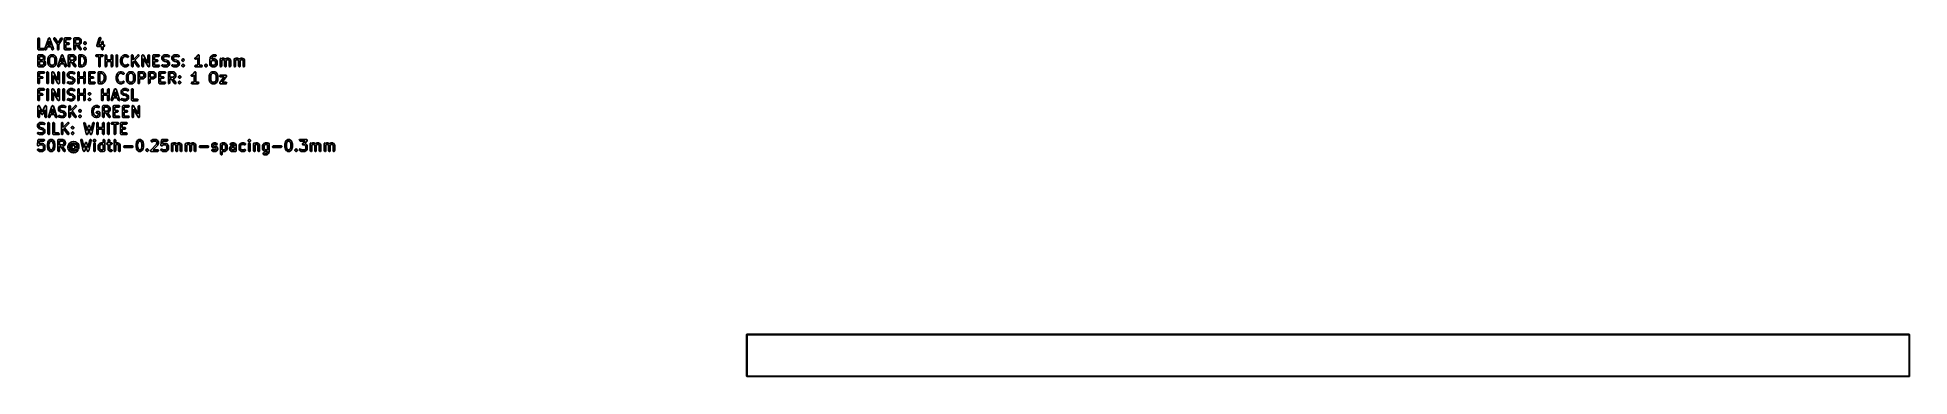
# Model space of a CAD drawing. Extents: x 4 to 183, y -17 to 15.
import ezdxf

# ---------------------------------------------------------------- set-up
doc = ezdxf.new("R2010")
doc.units = 0
doc.layers.add('BLACK', color=7, linetype='CONTINUOUS')

msp = doc.modelspace()

# ---------------------------------------------------------------- linework, layer by layer
at = {"layer": 'BLACK', "linetype": 'CONTINUOUS'}
for p, q in [((3.58989, 15.0364), (3.59442, 15.062)), ((3.58989, 14.0364), (3.58989, 15.0364)), ((3.59442, 15.062), (3.62739, 15.1013)), ((3.62739, 15.1013), (3.67792, 15.1102)), ((3.67792, 15.1102), (3.72235, 15.0846)), ((3.72235, 15.0846), (3.73989, 15.0364)), ((3.73989, 15.0364), (3.73989, 14.1114)), ((4.26041, 14.0601), (4.59374, 15.0601)), ((4.66489, 14.7992), (4.53086, 14.3971)), ((4.53086, 14.3971), (4.79893, 14.3971)), ((4.59374, 15.0601), (4.60615, 15.083)), ((4.60615, 15.083), (4.60799, 15.0841)), ((4.60799, 15.0841), (4.60878, 15.0861)), ((4.60878, 15.0861), (4.62964, 15.0974)), ((4.62964, 15.0974), (4.64986, 15.1099)), ((4.64986, 15.1099), (4.65199, 15.1095)), ((4.65199, 15.1095), (4.65389, 15.1106)), ((4.65389, 15.1106), (4.67714, 15.1058)), ((4.79893, 14.3971), (4.66489, 14.7992)), ((4.67714, 15.1058), (4.70061, 15.1023)), ((4.70061, 15.1023), (4.70204, 15.1007)), ((4.70204, 15.1007), (4.70416, 15.1003)), ((4.70416, 15.1003), (4.7189, 15.0817)), ((4.7189, 15.0817), (4.73464, 15.0639)), ((4.73464, 15.0639), (4.7347, 15.0618)), ((4.7347, 15.0618), (4.73605, 15.0601)), ((4.73605, 15.0601), (5.06938, 14.0601)), ((5.11547, 15.0202), (5.1222, 15.071)), ((5.12543, 14.9961), (5.11547, 15.0202)), ((5.1222, 15.071), (5.16004, 15.1057)), ((5.44704, 14.4907), (5.12543, 14.9961)), ((5.16004, 15.1057), (5.21129, 15.1079)), ((5.21129, 15.1079), (5.25198, 15.0766)), ((5.25198, 15.0766), (5.52204, 14.6523)), ((5.44704, 14.0364), (5.44704, 14.4907)), ((5.52204, 14.6523), (5.7921, 15.0766)), ((5.91865, 14.9961), (5.59704, 14.4907)), ((5.59704, 14.4907), (5.59704, 14.0364)), ((5.7921, 15.0766), (5.80968, 15.0959)), ((5.80968, 15.0959), (5.8586, 15.1113)), ((5.8586, 15.1113), (5.90601, 15.0917)), ((5.90601, 15.0917), (5.92972, 15.0462)), ((5.92972, 15.0462), (5.91865, 14.9961)), ((6.1137, 15.0364), (6.11542, 15.0461)), ((6.1137, 14.0364), (6.1137, 15.0364)), ((6.11484, 15.0494), (6.11651, 15.0523)), ((6.11542, 15.0461), (6.11484, 15.0494)), ((6.11651, 15.0523), (6.11823, 15.062)), ((6.11823, 15.062), (6.13075, 15.077)), ((6.13075, 15.077), (6.1405, 15.0938)), ((6.1405, 15.0938), (6.14685, 15.0961)), ((6.14685, 15.0961), (6.15121, 15.1013)), ((6.15121, 15.1013), (6.1704, 15.1047)), ((6.1704, 15.1047), (6.1887, 15.1114)), ((6.1887, 15.1114), (6.66489, 15.1114)), ((6.66489, 14.9614), (6.2637, 14.9614)), ((6.2637, 14.9614), (6.2637, 14.6352)), ((6.2637, 14.6352), (6.52204, 14.6352)), ((6.52204, 14.4852), (6.2637, 14.4852)), ((6.2637, 14.4852), (6.2637, 14.1114)), ((6.52204, 14.6352), (6.54769, 14.6307)), ((6.57025, 14.5027), (6.52204, 14.4852)), ((6.54769, 14.6307), (6.58699, 14.5977)), ((6.5959, 14.5472), (6.57025, 14.5027)), ((6.58699, 14.5977), (6.5959, 14.5472)), ((6.66489, 15.1114), (6.69055, 15.1069)), ((6.7131, 14.9789), (6.66489, 14.9614)), ((6.69055, 15.1069), (6.72985, 15.0739)), ((6.73876, 15.0234), (6.7131, 14.9789)), ((6.72985, 15.0739), (6.73876, 15.0234)), ((7.01847, 15.0364), (7.02018, 15.0461)), ((7.01847, 14.0364), (7.01847, 15.0364)), ((7.01961, 15.0494), (7.02127, 15.0523)), ((7.02018, 15.0461), (7.01961, 15.0494)), ((7.02127, 15.0523), (7.02299, 15.062)), ((7.02299, 15.062), (7.03551, 15.077)), ((7.03551, 15.077), (7.04526, 15.0938)), ((7.04526, 15.0938), (7.05162, 15.0961)), ((7.05162, 15.0961), (7.05597, 15.1013)), ((7.05597, 15.1013), (7.07516, 15.1047)), ((7.07516, 15.1047), (7.09347, 15.1114)), ((7.09347, 15.1114), (7.47442, 15.1114)), ((7.45671, 14.9614), (7.16847, 14.9614)), ((7.16847, 14.9614), (7.16847, 14.5876)), ((7.16847, 14.5876), (7.45671, 14.5876)), ((7.29251, 14.4376), (7.16847, 14.4376)), ((7.16847, 14.4376), (7.16847, 14.0364)), ((7.60345, 13.9934), (7.29251, 14.4376)), ((7.52523, 14.9271), (7.45671, 14.9614)), ((7.45671, 14.5876), (7.52523, 14.6218)), ((7.47442, 15.1114), (7.50007, 15.1069)), ((7.47863, 14.4391), (7.47537, 14.4379)), ((7.47537, 14.4379), (7.72634, 14.0794)), ((7.48299, 14.4381), (7.47863, 14.4391)), ((7.50796, 14.4455), (7.48299, 14.4381)), ((7.50007, 15.1069), (7.50351, 15.104)), ((7.50351, 15.104), (7.50796, 15.1035)), ((7.50796, 15.1035), (7.6032, 15.0558)), ((7.6032, 14.4931), (7.50796, 14.4455)), ((7.55564, 14.8967), (7.52523, 14.9271)), ((7.52523, 14.6218), (7.55564, 14.6522)), ((7.58989, 14.8282), (7.55564, 14.8967)), ((7.55564, 14.6522), (7.58989, 14.7208)), ((7.58989, 14.7208), (7.58989, 14.8282)), ((7.6032, 15.0558), (7.62121, 15.0425)), ((7.60432, 14.4943), (7.6032, 14.4931)), ((7.62269, 14.5072), (7.60432, 14.4943)), ((7.62121, 15.0425), (7.62269, 15.0418)), ((7.62269, 15.0418), (7.67031, 14.9942)), ((7.67031, 14.5548), (7.62269, 14.5072)), ((7.67031, 14.9942), (7.68317, 14.9758)), ((7.671, 14.5563), (7.67031, 14.5548)), ((7.68436, 14.5743), (7.671, 14.5563)), ((7.68317, 14.9758), (7.68436, 14.9747)), ((7.68436, 14.9747), (7.73198, 14.8794)), ((7.73198, 14.6695), (7.68436, 14.5743)), ((7.73198, 14.8794), (7.7394, 14.8545)), ((7.73249, 14.674), (7.73198, 14.6695)), ((7.73537, 14.6774), (7.73249, 14.674)), ((7.73989, 14.703), (7.73537, 14.6774)), ((7.7394, 14.8545), (7.73836, 14.8501)), ((7.73836, 14.8501), (7.73989, 14.8459)), ((7.73989, 14.8459), (7.73989, 14.703)), ((7.97113, 14.6143), (7.97399, 14.6205)), ((7.97618, 14.5955), (7.97113, 14.6143)), ((7.9734, 14.6272), (7.98458, 14.6432)), ((7.97399, 14.6205), (7.9734, 14.6272)), ((7.97788, 14.5761), (7.97618, 14.5955)), ((7.98355, 14.568), (7.97788, 14.5761)), ((7.98441, 14.5648), (7.98355, 14.568)), ((7.98714, 14.5629), (7.98441, 14.5648)), ((7.98458, 14.6432), (7.99281, 14.6608)), ((7.99281, 14.5548), (7.98714, 14.5629)), ((7.99281, 14.6608), (8.04043, 14.7085)), ((8.04043, 14.5072), (7.99281, 14.5548)), ((8.04043, 14.7085), (8.04854, 14.7141)), ((8.05809, 14.4989), (8.04043, 14.5072)), ((8.04854, 14.7141), (8.05045, 14.7169)), ((8.05045, 14.7169), (8.05367, 14.7177)), ((8.05367, 14.7177), (8.05384, 14.7179)), ((8.05384, 14.7179), (8.05597, 14.7204)), ((8.05597, 14.7204), (8.05796, 14.7207)), ((8.05796, 14.7207), (8.06177, 14.7234)), ((8.07406, 14.4877), (8.05809, 14.4989)), ((8.06177, 14.7234), (8.08118, 14.7251)), ((8.07747, 14.488), (8.07406, 14.4877)), ((8.08044, 14.4863), (8.07747, 14.488)), ((8.08382, 14.4869), (8.08044, 14.4863)), ((8.08118, 14.7251), (8.1, 14.7301)), ((8.08693, 14.4855), (8.08382, 14.4869)), ((8.10575, 14.4905), (8.08693, 14.4855)), ((8.1, 14.7301), (8.10311, 14.7287)), ((8.10311, 14.7287), (8.10649, 14.7293)), ((8.12516, 14.4922), (8.10575, 14.4905)), ((8.10649, 14.7293), (8.10946, 14.7276)), ((8.10946, 14.7276), (8.11288, 14.7279)), ((8.11288, 14.7279), (8.12884, 14.7167)), ((8.12898, 14.4949), (8.12516, 14.4922)), ((8.12884, 14.7167), (8.1465, 14.7085)), ((8.13097, 14.4952), (8.12898, 14.4949)), ((8.13309, 14.4978), (8.13097, 14.4952)), ((8.13326, 14.4979), (8.13309, 14.4978)), ((8.13649, 14.4988), (8.13326, 14.4979)), ((8.1384, 14.5015), (8.13649, 14.4988)), ((8.1465, 14.5072), (8.1384, 14.5015)), ((8.1465, 14.7085), (8.19412, 14.6608)), ((8.19412, 14.5548), (8.1465, 14.5072)), ((8.19412, 14.6608), (8.19979, 14.6527)), ((8.20235, 14.5724), (8.19412, 14.5548)), ((8.19979, 14.6527), (8.20252, 14.6508)), ((8.21353, 14.5884), (8.20235, 14.5724)), ((8.20252, 14.6508), (8.20338, 14.6476)), ((8.20338, 14.6476), (8.20906, 14.6395)), ((8.20906, 14.6395), (8.21076, 14.6201)), ((8.21076, 14.6201), (8.2158, 14.6013)), ((8.2158, 14.6013), (8.21294, 14.5951)), ((8.21294, 14.5951), (8.21353, 14.5884)), ((9.21008, 14.3827), (9.21295, 14.3877)), ((9.21363, 14.3626), (9.21008, 14.3827)), ((9.21279, 14.3934), (9.45089, 15.1077)), ((9.21295, 14.3877), (9.21279, 14.3934)), ((9.21419, 14.3421), (9.21363, 14.3626)), ((9.218, 14.3379), (9.21419, 14.3421)), ((9.21899, 14.3322), (9.218, 14.3379)), ((9.23466, 14.3191), (9.21899, 14.3322)), ((9.59319, 15.0603), (9.388, 14.4447)), ((9.388, 14.4447), (9.68513, 14.4447)), ((9.45089, 15.1077), (9.46329, 15.1306)), ((9.46329, 15.1306), (9.507, 15.1575)), ((9.507, 15.1575), (9.55775, 15.15)), ((9.55775, 15.15), (9.59179, 15.1116)), ((9.59179, 15.1116), (9.59319, 15.0603)), ((9.68513, 14.703), (9.68966, 14.7287)), ((9.68513, 14.4447), (9.68513, 14.703)), ((9.68966, 14.7287), (9.72263, 14.768)), ((9.72263, 14.768), (9.77316, 14.7769)), ((9.77316, 14.7769), (9.81759, 14.7513)), ((9.81759, 14.7513), (9.83513, 14.703)), ((9.83513, 14.703), (9.83513, 14.4447)), ((9.83513, 14.4447), (9.90299, 14.4447)), ((9.90299, 14.4447), (9.92864, 14.4402)), ((9.92864, 14.4402), (9.96794, 14.4072)), ((9.97685, 14.3567), (9.9512, 14.3123)), ((9.96794, 14.4072), (9.97685, 14.3567)), ((3.59656, 14.0181), (3.58989, 14.0364)), ((3.58989, 13.4164), (3.59161, 13.4261)), ((3.58989, 12.4164), (3.58989, 13.4164)), ((3.59103, 13.4294), (3.5927, 13.4323)), ((3.59161, 13.4261), (3.59103, 13.4294)), ((3.5927, 13.4323), (3.59442, 13.442)), ((3.59442, 13.442), (3.60694, 13.457)), ((3.59994, 13.9989), (3.59656, 14.0181)), ((3.60513, 13.9945), (3.59994, 13.9989)), ((3.60744, 13.9882), (3.60513, 13.9945)), ((3.60694, 13.457), (3.61669, 13.4738)), ((3.62431, 13.9784), (3.60744, 13.9882)), ((3.61669, 13.4738), (3.62304, 13.4761)), ((3.62304, 13.4761), (3.62739, 13.4813)), ((3.63924, 13.9659), (3.62431, 13.9784)), ((3.62739, 13.4813), (3.64659, 13.4847)), ((3.64898, 13.9642), (3.63924, 13.9659)), ((3.64659, 13.4847), (3.6649, 13.4914)), ((3.65187, 13.9625), (3.64898, 13.9642)), ((3.65515, 13.9631), (3.65187, 13.9625)), ((3.6649, 13.9614), (3.65515, 13.9631)), ((4.14108, 13.9614), (3.6649, 13.9614)), ((3.6649, 13.4914), (3.99823, 13.4914)), ((3.73989, 14.1114), (4.14108, 14.1114)), ((3.98052, 13.3414), (3.73989, 13.3414)), ((3.73989, 13.3414), (3.73989, 13.0152)), ((3.73989, 13.0152), (3.98052, 13.0152)), ((3.98606, 12.8652), (3.73989, 12.8652)), ((3.73989, 12.8652), (3.73989, 12.4914)), ((4.04904, 13.3071), (3.98052, 13.3414)), ((3.98052, 13.0152), (4.04904, 13.0494)), ((4.10057, 12.827), (3.98606, 12.8652)), ((3.99823, 13.4914), (4.02388, 13.4869)), ((4.02388, 13.4869), (4.02731, 13.484)), ((4.02731, 13.484), (4.03177, 13.4835)), ((4.03177, 13.4835), (4.12701, 13.4358)), ((4.07945, 13.2767), (4.04904, 13.3071)), ((4.04904, 13.0494), (4.07945, 13.0799)), ((4.1137, 13.2082), (4.07945, 13.2767)), ((4.07945, 13.0799), (4.1137, 13.1484)), ((4.09666, 12.5256), (4.12706, 12.556)), ((4.12706, 12.8005), (4.10057, 12.827)), ((4.1137, 13.1484), (4.1137, 13.2082)), ((4.12701, 13.4358), (4.14502, 13.4225)), ((4.16132, 12.732), (4.12706, 12.8005)), ((4.12706, 12.556), (4.16132, 12.6246)), ((4.14108, 14.1114), (4.16674, 14.1069)), ((4.18929, 13.9789), (4.14108, 13.9614)), ((4.14502, 13.4225), (4.1465, 13.4218)), ((4.1465, 13.4218), (4.19412, 13.3742)), ((4.16132, 12.6246), (4.16132, 12.732)), ((4.16674, 14.1069), (4.20604, 14.0739)), ((4.19412, 12.9824), (4.17171, 12.96)), ((4.17171, 12.96), (4.18771, 12.9513)), ((4.18771, 12.9513), (4.19005, 12.9475)), ((4.21495, 14.0234), (4.18929, 13.9789)), ((4.19005, 12.9475), (4.19412, 12.9456)), ((4.19412, 13.3742), (4.20698, 13.3558)), ((4.19481, 12.9839), (4.19412, 12.9824)), ((4.19412, 12.9456), (4.24174, 12.898)), ((4.20817, 13.0019), (4.19481, 12.9839)), ((4.20604, 14.0739), (4.21495, 14.0234)), ((4.20698, 13.3558), (4.20817, 13.3547)), ((4.20817, 13.3547), (4.25579, 13.2594)), ((4.25579, 13.0971), (4.20817, 13.0019)), ((4.24174, 12.898), (4.2546, 12.8796)), ((4.2546, 12.8796), (4.25579, 12.8785)), ((4.25579, 13.2594), (4.26321, 13.2345)), ((4.2563, 13.1016), (4.25579, 13.0971)), ((4.25579, 12.8785), (4.3034, 12.7833)), ((4.3034, 12.5733), (4.25579, 12.4781)), ((4.25918, 13.105), (4.2563, 13.1016)), ((4.2637, 13.1307), (4.25918, 13.105)), ((4.26181, 14.0088), (4.26041, 14.0601)), ((4.29585, 13.9704), (4.26181, 14.0088)), ((4.26321, 13.2345), (4.26217, 13.2301)), ((4.26217, 13.2301), (4.2637, 13.2259)), ((4.2637, 13.2259), (4.2637, 13.1307)), ((4.3466, 13.9629), (4.29585, 13.9704)), ((4.3034, 12.7833), (4.31083, 12.7583)), ((4.30392, 12.5778), (4.3034, 12.5733)), ((4.3068, 12.5812), (4.30392, 12.5778)), ((4.31132, 12.6069), (4.3068, 12.5812)), ((4.31083, 12.7583), (4.30979, 12.7539)), ((4.30979, 12.7539), (4.31132, 12.7497)), ((4.31132, 12.7497), (4.31132, 12.6069)), ((4.39031, 13.9898), (4.3466, 13.9629)), ((4.40271, 14.0127), (4.39031, 13.9898)), ((4.48086, 14.2471), (4.40271, 14.0127)), ((4.84893, 14.2471), (4.48086, 14.2471)), ((4.54228, 13.083), (4.54488, 13.0978)), ((4.54228, 12.7497), (4.54228, 13.083)), ((4.54346, 12.7465), (4.54228, 12.7497)), ((4.54451, 12.7315), (4.54346, 12.7465)), ((4.54451, 13.1012), (4.59213, 13.2917)), ((4.54488, 13.0978), (4.54451, 13.1012)), ((4.59213, 12.541), (4.54451, 12.7315)), ((4.59213, 13.2917), (4.60274, 13.3155)), ((4.59628, 12.5349), (4.59213, 12.541)), ((4.60274, 13.3155), (4.60873, 13.3198)), ((4.60873, 13.3198), (4.61186, 13.3266)), ((4.61186, 13.3266), (4.7071, 13.4218)), ((4.73262, 13.2352), (4.69228, 13.0738)), ((4.69228, 13.0738), (4.69228, 12.7589)), ((4.69228, 12.7589), (4.73262, 12.5976)), ((4.7071, 13.4218), (4.72547, 13.4347)), ((4.72547, 13.4347), (4.72659, 13.4358)), ((4.72659, 13.4358), (4.82183, 13.4835)), ((4.80456, 13.3071), (4.73262, 13.2352)), ((4.73262, 12.5976), (4.80456, 12.5256)), ((4.87308, 13.3414), (4.80456, 13.3071)), ((4.82183, 13.4835), (4.8468, 13.4909)), ((4.8468, 13.4909), (4.85116, 13.4898)), ((4.92708, 14.0127), (4.84893, 14.2471)), ((4.85116, 13.4898), (4.85537, 13.4914)), ((4.85537, 13.4914), (5.04585, 13.4914)), ((5.02814, 13.3414), (4.87308, 13.3414)), ((4.95897, 13.9725), (4.92708, 14.0127)), ((5.00923, 13.9622), (4.95897, 13.9725)), ((5.05434, 13.9866), (5.00923, 13.9622)), ((5.09666, 13.3071), (5.02814, 13.3414)), ((5.04585, 13.4914), (5.0715, 13.4869)), ((5.0732, 14.0343), (5.05434, 13.9866)), ((5.06938, 14.0601), (5.0732, 14.0343)), ((5.0715, 13.4869), (5.07493, 13.484)), ((5.07493, 13.484), (5.07939, 13.4835)), ((5.07939, 13.4835), (5.17463, 13.4358)), ((5.1686, 13.2352), (5.09666, 13.3071)), ((5.09666, 12.5256), (5.1686, 12.5976)), ((5.20894, 13.0738), (5.1686, 13.2352)), ((5.1686, 12.5976), (5.20894, 12.7589)), ((5.17463, 13.4358), (5.19264, 13.4225)), ((5.19264, 13.4225), (5.19412, 13.4218)), ((5.19412, 13.4218), (5.28936, 13.3266)), ((5.20894, 12.7589), (5.20894, 13.0738)), ((5.28936, 13.3266), (5.3043, 13.3052)), ((5.30908, 12.541), (5.29847, 12.5173)), ((5.3043, 13.3052), (5.30494, 13.2978)), ((5.30494, 13.2978), (5.30908, 13.2917)), ((5.30908, 13.2917), (5.3567, 13.1012)), ((5.3567, 12.7315), (5.30908, 12.541)), ((5.35894, 12.7497), (5.35634, 12.735)), ((5.35634, 12.735), (5.3567, 12.7315)), ((5.3567, 13.1012), (5.35776, 13.0863)), ((5.35776, 13.0863), (5.35894, 13.083)), ((5.35894, 13.083), (5.35894, 12.7497)), ((5.46458, 13.9882), (5.44704, 14.0364)), ((5.50901, 13.9625), (5.46458, 13.9882)), ((5.49851, 12.4401), (5.83184, 13.4401)), ((5.55954, 13.9714), (5.50901, 13.9625)), ((5.59251, 14.0107), (5.55954, 13.9714)), ((5.59704, 14.0364), (5.59251, 14.0107)), ((5.71895, 12.6271), (5.64081, 12.3927)), ((6.08703, 12.6271), (5.71895, 12.6271)), ((5.90299, 13.1792), (5.76895, 12.7771)), ((5.76895, 12.7771), (6.03703, 12.7771)), ((5.83184, 13.4401), (5.84424, 13.463)), ((5.84424, 13.463), (5.84608, 13.4641)), ((5.84608, 13.4641), (5.84687, 13.4661)), ((5.84687, 13.4661), (5.86774, 13.4774)), ((5.86774, 13.4774), (5.88795, 13.4899)), ((5.88795, 13.4899), (5.89009, 13.4895)), ((5.89009, 13.4895), (5.89199, 13.4906)), ((5.89199, 13.4906), (5.91523, 13.4858)), ((6.03703, 12.7771), (5.90299, 13.1792)), ((5.91523, 13.4858), (5.9387, 13.4823)), ((5.9387, 13.4823), (5.94013, 13.4807)), ((5.94013, 13.4807), (5.94225, 13.4803)), ((5.94225, 13.4803), (5.957, 13.4617)), ((5.957, 13.4617), (5.97274, 13.4439)), ((5.97274, 13.4439), (5.9728, 13.4418)), ((5.9728, 13.4418), (5.97414, 13.4401)), ((5.97414, 13.4401), (6.30747, 12.4401)), ((6.16517, 12.3927), (6.08703, 12.6271)), ((6.12037, 14.0181), (6.1137, 14.0364)), ((6.12375, 13.9989), (6.12037, 14.0181)), ((6.12894, 13.9945), (6.12375, 13.9989)), ((6.13125, 13.9882), (6.12894, 13.9945)), ((6.14812, 13.9784), (6.13125, 13.9882)), ((6.16305, 13.9659), (6.14812, 13.9784)), ((6.17279, 13.9642), (6.16305, 13.9659)), ((6.17568, 13.9625), (6.17279, 13.9642)), ((6.17896, 13.9631), (6.17568, 13.9625)), ((6.1887, 13.9614), (6.17896, 13.9631)), ((6.66489, 13.9614), (6.1887, 13.9614)), ((6.2637, 14.1114), (6.66489, 14.1114)), ((6.49466, 13.4164), (6.49637, 13.4261)), ((6.49466, 12.4164), (6.49466, 13.4164)), ((6.4958, 13.4294), (6.49746, 13.4323)), ((6.49637, 13.4261), (6.4958, 13.4294)), ((6.49746, 13.4323), (6.49918, 13.442)), ((6.49918, 13.442), (6.51171, 13.457)), ((6.51171, 13.457), (6.52145, 13.4738)), ((6.52145, 13.4738), (6.52781, 13.4761)), ((6.52781, 13.4761), (6.53216, 13.4813)), ((6.53216, 13.4813), (6.55135, 13.4847)), ((6.55135, 13.4847), (6.56966, 13.4914)), ((6.56966, 13.4914), (6.95061, 13.4914)), ((6.9329, 13.3414), (6.64466, 13.3414)), ((6.64466, 13.3414), (6.64466, 12.9676)), ((6.64466, 12.9676), (6.9329, 12.9676)), ((6.7687, 12.8176), (6.64466, 12.8176)), ((6.64466, 12.8176), (6.64466, 12.4164)), ((6.66489, 14.1114), (6.69055, 14.1069)), ((6.7131, 13.9789), (6.66489, 13.9614)), ((6.69055, 14.1069), (6.72985, 14.0739)), ((6.73876, 14.0234), (6.7131, 13.9789)), ((6.72985, 14.0739), (6.73876, 14.0234)), ((7.07964, 12.3734), (6.7687, 12.8176)), ((7.00142, 13.3071), (6.9329, 13.3414)), ((6.9329, 12.9676), (7.00142, 13.0018)), ((6.95061, 13.4914), (6.97626, 13.4869)), ((6.95482, 12.8191), (6.95156, 12.8179)), ((6.95156, 12.8179), (7.20253, 12.4594)), ((6.95918, 12.8181), (6.95482, 12.8191)), ((6.98415, 12.8255), (6.95918, 12.8181)), ((6.97626, 13.4869), (6.9797, 13.484)), ((6.9797, 13.484), (6.98415, 13.4835)), ((6.98415, 13.4835), (7.07939, 13.4358)), ((7.07939, 12.8731), (6.98415, 12.8255)), ((7.03183, 13.2767), (7.00142, 13.3071)), ((7.00142, 13.0018), (7.03183, 13.0322)), ((7.03601, 13.9882), (7.01847, 14.0364)), ((7.06608, 13.2082), (7.03183, 13.2767)), ((7.03183, 13.0322), (7.06608, 13.1008)), ((7.08044, 13.9625), (7.03601, 13.9882)), ((7.06608, 13.1008), (7.06608, 13.2082)), ((7.07939, 13.4358), (7.0974, 13.4225)), ((7.08051, 12.8743), (7.07939, 12.8731)), ((7.13097, 13.9714), (7.08044, 13.9625)), ((7.09888, 12.8872), (7.08051, 12.8743)), ((7.0974, 13.4225), (7.09888, 13.4218)), ((7.09888, 13.4218), (7.1465, 13.3742)), ((7.1465, 12.9348), (7.09888, 12.8872)), ((7.16394, 14.0107), (7.13097, 13.9714)), ((7.1465, 13.3742), (7.15936, 13.3558)), ((7.14719, 12.9363), (7.1465, 12.9348)), ((7.16055, 12.9543), (7.14719, 12.9363)), ((7.15936, 13.3558), (7.16055, 13.3547)), ((7.16055, 13.3547), (7.20817, 13.2594)), ((7.20817, 13.0495), (7.16055, 12.9543)), ((7.16847, 14.0364), (7.16394, 14.0107)), ((7.20817, 13.2594), (7.21559, 13.2345)), ((7.20868, 13.054), (7.20817, 13.0495)), ((7.21156, 13.0574), (7.20868, 13.054)), ((7.21608, 13.083), (7.21156, 13.0574)), ((7.21559, 13.2345), (7.21455, 13.2301)), ((7.21455, 13.2301), (7.21608, 13.2259)), ((7.21608, 13.2259), (7.21608, 13.083)), ((7.49466, 13.4164), (7.49637, 13.4261)), ((7.49466, 12.4164), (7.49466, 13.4164)), ((7.4958, 13.4294), (7.49746, 13.4323)), ((7.49637, 13.4261), (7.4958, 13.4294)), ((7.49746, 13.4323), (7.49918, 13.442)), ((7.49918, 13.442), (7.51171, 13.457)), ((7.51171, 13.457), (7.52145, 13.4738)), ((7.52145, 13.4738), (7.52781, 13.4761)), ((7.52781, 13.4761), (7.53216, 13.4813)), ((7.53216, 13.4813), (7.55135, 13.4847)), ((7.55135, 13.4847), (7.56966, 13.4914)), ((7.56966, 13.4914), (7.80775, 13.4914)), ((7.64547, 13.9639), (7.60345, 13.9934)), ((7.79558, 13.3414), (7.64466, 13.3414)), ((7.64466, 13.3414), (7.64466, 12.4914)), ((7.69658, 13.9684), (7.64547, 13.9639)), ((7.73286, 14.0047), (7.69658, 13.9684)), ((7.72634, 14.0794), (7.73734, 14.0558)), ((7.73734, 14.0558), (7.73286, 14.0047)), ((7.91009, 13.3032), (7.79558, 13.3414)), ((7.80775, 13.4914), (7.82983, 13.4875)), ((7.82983, 13.4875), (7.83147, 13.4875)), ((7.83147, 13.4875), (7.97433, 13.4399)), ((7.98421, 13.2291), (7.91009, 13.3032)), ((7.91009, 12.5296), (7.98421, 12.6037)), ((7.97113, 14.0905), (7.97399, 14.0967)), ((7.97618, 14.0717), (7.97113, 14.0905)), ((7.9734, 14.1034), (7.98458, 14.1194)), ((7.97399, 14.0967), (7.9734, 14.1034)), ((7.97433, 13.4399), (7.99723, 13.4275)), ((7.97788, 14.0523), (7.97618, 14.0717)), ((7.98355, 14.0442), (7.97788, 14.0523)), ((7.98441, 14.041), (7.98355, 14.0442)), ((8.0227, 13.1521), (7.98421, 13.2291)), ((7.98421, 12.6037), (8.0227, 12.6807)), ((7.98714, 14.0391), (7.98441, 14.041)), ((7.98458, 14.1194), (7.99281, 14.137)), ((7.99281, 14.031), (7.98714, 14.0391)), ((7.99281, 14.137), (8.04043, 14.1847)), ((8.04043, 13.9833), (7.99281, 14.031)), ((7.99723, 13.4275), (7.99958, 13.4237)), ((7.99958, 13.4237), (8.00364, 13.4218)), ((8.00364, 13.4218), (8.09888, 13.3266)), ((8.06608, 12.9786), (8.0227, 13.1521)), ((8.0227, 12.6807), (8.06608, 12.8542)), ((8.04043, 14.1847), (8.04854, 14.1903)), ((8.05809, 13.9751), (8.04043, 13.9833)), ((8.04854, 14.1903), (8.05045, 14.1931)), ((8.05045, 14.1931), (8.05367, 14.1939)), ((8.05367, 14.1939), (8.05384, 14.194)), ((8.05384, 14.194), (8.05597, 14.1966)), ((8.05597, 14.1966), (8.05796, 14.1969)), ((8.05796, 14.1969), (8.06177, 14.1996)), ((8.07406, 13.9639), (8.05809, 13.9751)), ((8.06177, 14.1996), (8.08118, 14.2013)), ((8.06608, 12.8542), (8.06608, 12.9786)), ((8.07747, 13.9642), (8.07406, 13.9639)), ((8.08044, 13.9625), (8.07747, 13.9642)), ((8.08382, 13.9631), (8.08044, 13.9625)), ((8.08118, 14.2013), (8.1, 14.2063)), ((8.08693, 13.9617), (8.08382, 13.9631)), ((8.10575, 13.9667), (8.08693, 13.9617)), ((8.09888, 13.3266), (8.11174, 13.3082)), ((8.1, 14.2063), (8.10311, 14.2049)), ((8.10311, 14.2049), (8.10649, 14.2055)), ((8.12516, 13.9684), (8.10575, 13.9667)), ((8.10649, 14.2055), (8.10946, 14.2038)), ((8.10946, 14.2038), (8.11288, 14.2041)), ((8.11174, 13.3082), (8.11293, 13.3071)), ((8.11288, 14.2041), (8.12884, 14.1929)), ((8.11293, 13.3071), (8.16055, 13.2118)), ((8.16055, 12.6209), (8.11293, 12.5257)), ((8.12898, 13.9711), (8.12516, 13.9684)), ((8.12884, 14.1929), (8.1465, 14.1847)), ((8.13097, 13.9714), (8.12898, 13.9711)), ((8.13309, 13.974), (8.13097, 13.9714)), ((8.13326, 13.9741), (8.13309, 13.974)), ((8.13649, 13.9749), (8.13326, 13.9741)), ((8.1384, 13.9777), (8.13649, 13.9749)), ((8.1465, 13.9833), (8.1384, 13.9777)), ((8.1465, 14.1847), (8.19412, 14.137)), ((8.19412, 14.031), (8.1465, 13.9833)), ((8.16055, 13.2118), (8.16424, 13.1994)), ((8.16095, 12.6245), (8.16055, 12.6209)), ((8.16623, 12.6363), (8.16095, 12.6245)), ((8.16424, 13.1994), (8.16623, 13.1965)), ((8.16623, 13.1965), (8.21385, 13.006)), ((8.21385, 12.8268), (8.16623, 12.6363)), ((8.19412, 14.137), (8.19979, 14.1289)), ((8.20235, 14.0486), (8.19412, 14.031)), ((8.19979, 14.1289), (8.20252, 14.127)), ((8.21353, 14.0646), (8.20235, 14.0486)), ((8.20252, 14.127), (8.20338, 14.1238)), ((8.20338, 14.1238), (8.20906, 14.1157)), ((8.20906, 14.1157), (8.21076, 14.0963)), ((8.21076, 14.0963), (8.2158, 14.0775)), ((8.2158, 14.0775), (8.21294, 14.0713)), ((8.21294, 14.0713), (8.21353, 14.0646)), ((8.21608, 12.845), (8.21349, 12.8302)), ((8.21349, 12.8302), (8.21385, 12.8268)), ((8.21385, 13.006), (8.2149, 12.9911)), ((8.2149, 12.9911), (8.21608, 12.9878)), ((8.21608, 12.9878), (8.21608, 12.845)), ((9.11484, 13.4294), (9.1405, 13.4738)), ((9.12375, 13.3789), (9.11484, 13.4294)), ((9.16305, 13.3459), (9.12375, 13.3789)), ((9.1405, 13.4738), (9.1887, 13.4914)), ((9.1887, 13.3414), (9.16305, 13.3459)), ((9.1887, 13.4914), (9.76013, 13.4914)), ((9.39942, 13.3414), (9.1887, 13.3414)), ((9.24823, 14.3038), (9.23466, 14.3191)), ((9.2539, 14.3029), (9.24823, 14.3038)), ((9.25829, 14.2992), (9.2539, 14.3029)), ((9.28394, 14.2947), (9.25829, 14.2992)), ((9.68513, 14.2947), (9.28394, 14.2947)), ((9.39942, 12.4164), (9.39942, 13.3414)), ((9.76013, 13.3414), (9.54942, 13.3414)), ((9.54942, 13.3414), (9.54942, 12.4164)), ((9.68513, 14.0364), (9.68513, 14.2947)), ((9.70268, 13.9882), (9.68513, 14.0364)), ((9.74711, 13.9625), (9.70268, 13.9882)), ((9.79763, 13.9714), (9.74711, 13.9625)), ((9.76013, 13.4914), (9.78578, 13.4869)), ((9.80834, 13.3589), (9.76013, 13.3414)), ((9.78578, 13.4869), (9.82508, 13.4539)), ((9.83061, 14.0107), (9.79763, 13.9714)), ((9.83399, 13.4034), (9.80834, 13.3589)), ((9.82508, 13.4539), (9.83399, 13.4034)), ((9.83513, 14.0364), (9.83061, 14.0107)), ((9.90299, 14.2947), (9.83513, 14.2947)), ((9.83513, 14.2947), (9.83513, 14.0364)), ((9.9512, 14.3123), (9.90299, 14.2947)), ((10.0185, 13.4164), (10.023, 13.442)), ((10.0185, 12.4164), (10.0185, 13.4164)), ((10.023, 13.442), (10.056, 13.4813)), ((10.056, 13.4813), (10.1065, 13.4902)), ((10.1065, 13.4902), (10.1509, 13.4646)), ((10.1509, 13.4646), (10.1685, 13.4164)), ((10.1685, 13.4164), (10.1685, 13.0152)), ((10.1685, 13.0152), (10.5899, 13.0152)), ((10.5899, 12.8652), (10.1685, 12.8652)), ((10.1685, 12.8652), (10.1685, 12.4164)), ((10.5899, 13.4164), (10.5944, 13.442)), ((10.5899, 13.0152), (10.5899, 13.4164)), ((10.5899, 12.4164), (10.5899, 12.8652)), ((10.5944, 13.442), (10.6274, 13.4813)), ((10.6274, 13.4813), (10.6779, 13.4902)), ((10.6779, 13.4902), (10.7223, 13.4646)), ((10.7223, 13.4646), (10.7399, 13.4164)), ((10.7399, 13.4164), (10.7399, 12.4164)), ((11.0661, 13.4164), (11.0706, 13.442)), ((11.0661, 12.4164), (11.0661, 13.4164)), ((11.0706, 13.442), (11.1036, 13.4813)), ((11.1036, 13.4813), (11.1541, 13.4902)), ((11.1541, 13.4902), (11.1985, 13.4646)), ((11.1985, 13.4646), (11.2161, 13.4164)), ((11.2161, 13.4164), (11.2161, 12.4164)), ((11.4947, 12.9878), (11.4973, 13.0026)), ((11.4947, 12.845), (11.4947, 12.9878)), ((11.4958, 12.8417), (11.4947, 12.845)), ((11.4969, 12.8268), (11.4958, 12.8417)), ((11.4969, 13.006), (11.5445, 13.1965)), ((11.4973, 13.0026), (11.4969, 13.006)), ((11.5445, 12.6363), (11.4969, 12.8268)), ((11.5445, 13.1965), (11.5498, 13.2083)), ((11.5465, 12.6333), (11.5445, 12.6363)), ((11.5502, 12.6209), (11.5465, 12.6333)), ((11.5498, 13.2083), (11.5502, 13.2118)), ((11.5502, 13.2118), (11.5978, 13.3071)), ((11.5978, 12.5257), (11.5502, 12.6209)), ((11.5978, 13.3071), (11.6112, 13.3251)), ((11.6112, 13.3251), (11.6119, 13.3266)), ((11.6119, 13.3266), (11.7071, 13.4218)), ((11.688, 13.1521), (11.6447, 12.9786)), ((11.6447, 12.9786), (11.6447, 12.8542)), ((11.6447, 12.8542), (11.688, 12.6807)), ((11.7265, 13.2291), (11.688, 13.1521)), ((11.688, 12.6807), (11.7265, 12.6037)), ((11.7071, 13.4218), (11.7284, 13.4367)), ((11.8006, 13.3032), (11.7265, 13.2291)), ((11.7265, 12.6037), (11.8006, 12.5296)), ((11.7284, 13.4367), (11.7329, 13.4371)), ((11.7329, 13.4371), (11.7364, 13.4399)), ((11.7364, 13.4399), (11.8793, 13.4875)), ((11.9152, 13.3414), (11.8006, 13.3032)), ((11.8793, 13.4875), (11.9015, 13.4908)), ((11.9015, 13.4908), (11.903, 13.4914)), ((11.903, 13.4914), (11.9982, 13.4914)), ((11.9861, 13.3414), (11.9152, 13.3414)), ((12.1006, 13.3032), (11.9861, 13.3414)), ((11.9982, 13.4914), (12.0203, 13.4875)), ((12.0203, 13.4875), (12.0219, 13.4875)), ((12.0219, 13.4875), (12.1648, 13.4399)), ((12.1357, 13.2681), (12.1006, 13.3032)), ((12.1006, 12.5296), (12.1357, 12.5647)), ((12.1822, 13.2464), (12.1357, 13.2681)), ((12.1357, 12.5647), (12.157, 12.5796)), ((12.157, 12.5796), (12.2081, 12.5841)), ((12.1648, 13.4399), (12.1877, 13.4275)), ((12.2317, 13.2597), (12.1822, 13.2464)), ((12.1877, 13.4275), (12.1901, 13.4237)), ((12.1901, 13.4237), (12.1941, 13.4218)), ((12.1941, 13.4218), (12.2417, 13.3742)), ((12.2081, 12.5841), (12.2501, 12.5546)), ((12.2611, 13.3017), (12.2317, 13.2597)), ((12.2417, 13.3742), (12.2567, 13.3528)), ((12.2501, 12.5546), (12.2634, 12.5051)), ((12.2567, 13.3528), (12.2611, 13.3017)), ((12.5423, 13.4164), (12.5468, 13.442)), ((12.5423, 12.4164), (12.5423, 13.4164)), ((12.5468, 13.442), (12.5798, 13.4813)), ((12.5798, 13.4813), (12.6303, 13.4902)), ((12.6303, 13.4902), (12.6747, 13.4646)), ((12.6747, 13.4646), (12.6923, 13.4164)), ((12.6923, 13.026), (13.1357, 13.4694)), ((12.6923, 13.4164), (12.6923, 13.026)), ((12.752, 12.8736), (12.6923, 12.8139)), ((12.6923, 12.8139), (12.6923, 12.4164)), ((13.1287, 12.3714), (12.752, 12.8736)), ((13.2417, 13.3633), (12.8592, 12.9808)), ((12.8592, 12.9808), (13.2487, 12.4614)), ((13.1357, 13.4694), (13.157, 13.4844)), ((13.157, 13.4844), (13.2081, 13.4888)), ((13.2081, 13.4888), (13.2501, 13.4594)), ((13.2634, 13.4098), (13.2417, 13.3633)), ((13.2501, 13.4594), (13.2634, 13.4098)), ((13.5423, 13.4164), (13.5468, 13.442)), ((13.5423, 12.4164), (13.5423, 13.4164)), ((13.5468, 13.442), (13.5513, 13.4473)), ((13.5513, 13.4473), (13.5525, 13.4542)), ((13.5525, 13.4542), (13.5674, 13.4665)), ((13.5674, 13.4665), (13.5798, 13.4813)), ((13.5798, 13.4813), (13.5866, 13.4825)), ((13.5866, 13.4825), (13.5919, 13.487)), ((13.5919, 13.487), (13.6113, 13.4869)), ((13.6113, 13.4869), (13.6303, 13.4902)), ((13.6303, 13.4902), (13.6363, 13.4868)), ((13.6363, 13.4868), (13.6432, 13.4867)), ((13.6432, 13.4867), (13.658, 13.4743)), ((13.658, 13.4743), (13.6747, 13.4646)), ((13.6747, 13.4646), (13.6771, 13.4581)), ((13.6771, 13.4581), (13.6824, 13.4536)), ((13.6824, 13.4536), (14.1137, 12.6988)), ((14.1236, 12.3792), (13.6923, 13.134)), ((13.6923, 13.134), (13.6923, 12.4164)), ((14.1137, 13.4164), (14.1182, 13.442)), ((14.1137, 12.6988), (14.1137, 13.4164)), ((14.1182, 13.442), (14.1512, 13.4813)), ((14.1512, 13.4813), (14.2017, 13.4902)), ((14.2017, 13.4902), (14.2462, 13.4646)), ((14.2462, 13.4646), (14.2637, 13.4164)), ((14.2637, 13.4164), (14.2637, 12.4164)), ((14.5899, 13.4164), (14.5916, 13.4261)), ((14.5899, 12.4164), (14.5899, 13.4164)), ((14.591, 13.4294), (14.5927, 13.4323)), ((14.5916, 13.4261), (14.591, 13.4294)), ((14.5927, 13.4323), (14.5944, 13.442)), ((14.5944, 13.442), (14.6069, 13.457)), ((14.6069, 13.457), (14.6167, 13.4738)), ((14.6167, 13.4738), (14.623, 13.4761)), ((14.623, 13.4761), (14.6274, 13.4813)), ((14.6274, 13.4813), (14.6466, 13.4847)), ((14.6466, 13.4847), (14.6649, 13.4914)), ((14.6649, 13.4914), (15.1411, 13.4914)), ((15.1411, 13.3414), (14.7399, 13.3414)), ((14.7399, 13.3414), (14.7399, 13.0152)), ((14.7399, 13.0152), (14.9982, 13.0152)), ((14.9982, 12.8652), (14.7399, 12.8652)), ((14.7399, 12.8652), (14.7399, 12.4914)), ((14.9982, 13.0152), (15.0239, 13.0107)), ((15.0464, 12.8827), (14.9982, 12.8652)), ((15.0239, 13.0107), (15.0632, 12.9777)), ((15.0721, 12.9272), (15.0464, 12.8827)), ((15.0632, 12.9777), (15.0721, 12.9272)), ((15.1411, 13.4914), (15.1667, 13.4869)), ((15.1893, 13.3589), (15.1411, 13.3414)), ((15.1667, 13.4869), (15.206, 13.4539)), ((15.2149, 13.4034), (15.1893, 13.3589)), ((15.206, 13.4539), (15.2149, 13.4034)), ((15.447, 13.2259), (15.4516, 13.2516)), ((15.447, 13.1307), (15.447, 13.2259)), ((15.4486, 13.1265), (15.447, 13.1307)), ((15.4475, 13.1221), (15.4486, 13.1265)), ((15.455, 13.0971), (15.4475, 13.1221)), ((15.4516, 13.2516), (15.4544, 13.255)), ((15.4544, 13.255), (15.455, 13.2594)), ((15.455, 13.2594), (15.5026, 13.3547)), ((15.5026, 13.0019), (15.455, 13.0971)), ((15.5026, 13.3547), (15.5159, 13.3727)), ((15.5038, 13.0008), (15.5026, 13.0019)), ((15.5166, 12.9824), (15.5038, 13.0008)), ((15.5159, 13.3727), (15.5166, 13.3742)), ((15.5166, 13.3742), (15.5642, 13.4218)), ((15.5642, 12.9348), (15.5166, 12.9824)), ((15.5642, 13.4218), (15.5826, 13.4347)), ((15.5657, 12.9341), (15.5642, 12.9348)), ((15.5837, 12.9207), (15.5657, 12.9341)), ((15.5826, 13.4347), (15.5837, 13.4358)), ((15.5837, 13.4358), (15.679, 13.4835)), ((15.679, 12.8731), (15.5837, 12.9207)), ((15.6313, 13.2767), (15.597, 13.2082)), ((15.597, 13.2082), (15.597, 13.1484)), ((15.597, 13.1484), (15.6313, 13.0799)), ((15.6617, 13.3071), (15.6313, 13.2767)), ((15.6313, 13.0799), (15.6617, 13.0494)), ((15.7302, 13.3414), (15.6617, 13.3071)), ((15.6617, 13.0494), (15.7387, 13.011)), ((15.679, 13.4835), (15.7039, 13.4909)), ((15.6825, 12.8727), (15.679, 12.8731)), ((15.6943, 12.8674), (15.6825, 12.8727)), ((15.8768, 12.8218), (15.6943, 12.8674)), ((15.7039, 13.4909), (15.7083, 13.4898)), ((15.7083, 13.4898), (15.7125, 13.4914)), ((15.7125, 13.4914), (15.9506, 13.4914)), ((15.9384, 13.3414), (15.7302, 13.3414)), ((15.7387, 13.011), (15.9212, 12.9653)), ((15.9538, 12.7833), (15.8768, 12.8218)), ((15.9212, 12.9653), (15.933, 12.9601)), ((15.933, 12.9601), (15.9365, 12.9597)), ((15.9365, 12.9597), (16.0318, 12.912)), ((16.0697, 13.2976), (15.9384, 13.3414)), ((15.9506, 13.4914), (15.9727, 13.4875)), ((15.9842, 12.7529), (15.9538, 12.7833)), ((15.9538, 12.5256), (15.9842, 12.556)), ((15.9727, 13.4875), (15.9743, 13.4875)), ((15.9743, 13.4875), (16.1172, 13.4399)), ((16.0185, 12.6844), (15.9842, 12.7529)), ((15.9842, 12.556), (16.0185, 12.6246)), ((16.0185, 12.6246), (16.0185, 12.6844)), ((16.0318, 12.912), (16.0498, 12.8987)), ((16.0498, 12.8987), (16.0513, 12.898)), ((16.0513, 12.898), (16.0989, 12.8504)), ((16.121, 13.299), (16.0697, 13.2976)), ((16.0989, 12.8504), (16.1117, 12.832)), ((16.1117, 12.832), (16.1129, 12.8309)), ((16.1129, 12.8309), (16.1605, 12.7356)), ((16.1605, 12.5733), (16.1129, 12.4781)), ((16.1172, 13.4399), (16.1401, 13.4275)), ((16.1594, 13.3331), (16.121, 13.299)), ((16.1401, 13.4275), (16.1669, 13.3838)), ((16.1669, 13.3838), (16.1594, 13.3331)), ((16.1605, 12.7356), (16.168, 12.7107)), ((16.1611, 12.5778), (16.1605, 12.5733)), ((16.1639, 12.5812), (16.1611, 12.5778)), ((16.1685, 12.6069), (16.1639, 12.5812)), ((16.168, 12.7107), (16.1669, 12.7063)), ((16.1669, 12.7063), (16.1685, 12.7021)), ((16.1685, 12.7021), (16.1685, 12.6069)), ((16.3994, 13.2259), (16.4039, 13.2516)), ((16.3994, 13.1307), (16.3994, 13.2259)), ((16.401, 13.1265), (16.3994, 13.1307)), ((16.3999, 13.1221), (16.401, 13.1265)), ((16.4073, 13.0971), (16.3999, 13.1221)), ((16.4039, 13.2516), (16.4068, 13.255)), ((16.4068, 13.255), (16.4073, 13.2594)), ((16.4073, 13.2594), (16.455, 13.3547)), ((16.455, 13.0019), (16.4073, 13.0971)), ((16.455, 13.3547), (16.4683, 13.3727)), ((16.4561, 13.0008), (16.455, 13.0019)), ((16.469, 12.9824), (16.4561, 13.0008)), ((16.4683, 13.3727), (16.469, 13.3742)), ((16.469, 13.3742), (16.5166, 13.4218)), ((16.5166, 12.9348), (16.469, 12.9824)), ((16.5166, 13.4218), (16.535, 13.4347)), ((16.5181, 12.9341), (16.5166, 12.9348)), ((16.5361, 12.9207), (16.5181, 12.9341)), ((16.535, 13.4347), (16.5361, 13.4358)), ((16.5361, 13.4358), (16.6314, 13.4835)), ((16.6314, 12.8731), (16.5361, 12.9207)), ((16.5837, 13.2767), (16.5494, 13.2082)), ((16.5494, 13.2082), (16.5494, 13.1484)), ((16.5494, 13.1484), (16.5837, 13.0799)), ((16.6141, 13.3071), (16.5837, 13.2767)), ((16.5837, 13.0799), (16.6141, 13.0495)), ((16.6826, 13.3414), (16.6141, 13.3071)), ((16.6141, 13.0495), (16.6911, 13.011)), ((16.6314, 13.4835), (16.6563, 13.4909)), ((16.6349, 12.8727), (16.6314, 12.8731)), ((16.6467, 12.8674), (16.6349, 12.8727)), ((16.8292, 12.8218), (16.6467, 12.8674)), ((16.6563, 13.4909), (16.6607, 13.4898)), ((16.6607, 13.4898), (16.6649, 13.4914)), ((16.6649, 13.4914), (16.903, 13.4914)), ((16.8908, 13.3414), (16.6826, 13.3414)), ((16.6911, 13.011), (16.8736, 12.9653)), ((16.9062, 12.7833), (16.8292, 12.8218)), ((16.8736, 12.9653), (16.8854, 12.9601)), ((16.8854, 12.9601), (16.8889, 12.9597)), ((16.8889, 12.9597), (16.9841, 12.912)), ((17.0221, 13.2976), (16.8908, 13.3414)), ((16.903, 13.4914), (16.9251, 13.4875)), ((16.9366, 12.7529), (16.9062, 12.7833)), ((16.9062, 12.5256), (16.9366, 12.556)), ((16.9251, 13.4875), (16.9267, 13.4875)), ((16.9267, 13.4875), (17.0696, 13.4399)), ((16.9708, 12.6844), (16.9366, 12.7529)), ((16.9366, 12.556), (16.9708, 12.6246)), ((16.9708, 12.6246), (16.9708, 12.6844)), ((16.9841, 12.912), (17.0022, 12.8987)), ((17.0022, 12.8987), (17.0036, 12.898)), ((17.0036, 12.898), (17.0513, 12.8504)), ((17.0734, 13.299), (17.0221, 13.2976)), ((17.0513, 12.8504), (17.0641, 12.832)), ((17.0641, 12.832), (17.0653, 12.8309)), ((17.0653, 12.8309), (17.1129, 12.7356)), ((17.1129, 12.5733), (17.0653, 12.4781)), ((17.0696, 13.4399), (17.0925, 13.4275)), ((17.1118, 13.3331), (17.0734, 13.299)), ((17.0925, 13.4275), (17.1193, 13.3838)), ((17.1193, 13.3838), (17.1118, 13.3331)), ((17.1129, 12.7356), (17.1204, 12.7107)), ((17.1134, 12.5778), (17.1129, 12.5733)), ((17.1163, 12.5812), (17.1134, 12.5778)), ((17.1208, 12.6069), (17.1163, 12.5812)), ((17.1204, 12.7107), (17.1193, 12.7063)), ((17.1193, 12.7063), (17.1208, 12.7021)), ((17.1208, 12.7021), (17.1208, 12.6069)), ((17.3521, 12.9943), (17.3549, 13.0005)), ((17.3571, 12.9755), (17.3521, 12.9943)), ((17.3544, 13.0072), (17.3655, 13.0232)), ((17.3549, 13.0005), (17.3544, 13.0072)), ((17.3588, 12.9561), (17.3571, 12.9755)), ((17.3645, 12.948), (17.3588, 12.9561)), ((17.3654, 12.9448), (17.3645, 12.948)), ((17.3681, 12.9429), (17.3654, 12.9448)), ((17.3655, 13.0232), (17.3738, 13.0408)), ((17.3738, 12.9348), (17.3681, 12.9429)), ((17.3738, 13.0408), (17.4214, 13.0885)), ((17.4214, 12.8872), (17.3738, 12.9348)), ((17.3738, 12.517), (17.4214, 12.5647)), ((17.4214, 13.0885), (17.4295, 13.0941)), ((17.439, 12.8789), (17.4214, 12.8872)), ((17.4214, 12.5647), (17.4295, 12.5703)), ((17.4295, 13.0941), (17.4314, 13.0969)), ((17.4295, 12.5703), (17.4314, 12.5731)), ((17.4314, 13.0969), (17.4346, 13.0977)), ((17.4314, 12.5731), (17.4346, 12.5739)), ((17.4346, 13.0977), (17.4348, 13.0979)), ((17.4346, 12.5739), (17.4348, 12.574)), ((17.4348, 13.0979), (17.4369, 13.1004)), ((17.4348, 12.574), (17.4369, 12.5766)), ((17.4369, 13.1004), (17.4389, 13.1007)), ((17.4369, 12.5766), (17.4389, 12.5769)), ((17.4389, 13.1007), (17.4427, 13.1034)), ((17.4389, 12.5769), (17.4427, 12.5796)), ((17.455, 12.8677), (17.439, 12.8789)), ((17.4427, 13.1034), (17.4621, 13.1051)), ((17.4427, 12.5796), (17.4621, 12.5813)), ((17.4584, 12.868), (17.455, 12.8677)), ((17.4614, 12.8663), (17.4584, 12.868)), ((17.4648, 12.8669), (17.4614, 12.8663)), ((17.4621, 13.1051), (17.481, 13.1101)), ((17.4621, 12.5813), (17.481, 12.5863)), ((17.4679, 12.8655), (17.4648, 12.8669)), ((17.4867, 12.8705), (17.4679, 12.8655)), ((17.481, 13.1101), (17.4841, 13.1087)), ((17.481, 12.5863), (17.4841, 12.5849)), ((17.4841, 13.1087), (17.4874, 13.1093)), ((17.4841, 12.5849), (17.4874, 12.5855)), ((17.5061, 12.8722), (17.4867, 12.8705)), ((17.4874, 13.1093), (17.4904, 13.1076)), ((17.4874, 12.5855), (17.4904, 12.5838)), ((17.4904, 13.1076), (17.4938, 13.1079)), ((17.4904, 12.5838), (17.4938, 12.5841)), ((17.4938, 13.1079), (17.5098, 13.0967)), ((17.4938, 12.5841), (17.5098, 12.5729)), ((17.5099, 12.8749), (17.5061, 12.8722)), ((17.5098, 13.0967), (17.5275, 13.0885)), ((17.5098, 12.5729), (17.5275, 12.5647)), ((17.5119, 12.8752), (17.5099, 12.8749)), ((17.514, 12.8778), (17.5119, 12.8752)), ((17.5142, 12.8779), (17.514, 12.8778)), ((17.5174, 12.8788), (17.5142, 12.8779)), ((17.5193, 12.8815), (17.5174, 12.8788)), ((17.5275, 12.8872), (17.5193, 12.8815)), ((17.5275, 13.0885), (17.5751, 13.0408)), ((17.5751, 12.9348), (17.5275, 12.8872)), ((17.5275, 12.5647), (17.5751, 12.517)), ((17.5751, 13.0408), (17.5807, 13.0327)), ((17.5833, 12.9524), (17.5751, 12.9348)), ((17.5807, 13.0327), (17.5835, 13.0308)), ((17.5945, 12.9684), (17.5833, 12.9524)), ((17.5835, 13.0308), (17.5843, 13.0276)), ((17.5843, 13.0276), (17.59, 13.0195)), ((17.59, 13.0195), (17.5917, 13.0001)), ((17.5917, 13.0001), (17.5968, 12.9813)), ((17.5968, 12.9813), (17.5939, 12.9751)), ((17.5939, 12.9751), (17.5945, 12.9684)), ((18.593, 13.1093), (18.5961, 13.1605)), ((18.6236, 13.0681), (18.593, 13.1093)), ((18.5961, 13.1605), (18.6314, 13.1977)), ((18.6735, 13.0562), (18.6236, 13.0681)), ((18.6314, 13.1977), (18.7157, 13.2399)), ((18.6984, 13.0636), (18.6735, 13.0562)), ((18.7937, 13.1112), (18.6984, 13.0636)), ((18.7157, 13.2399), (18.7971, 13.3213)), ((18.7948, 13.1124), (18.7937, 13.1112)), ((18.8132, 13.1253), (18.7948, 13.1124)), ((18.7971, 13.3213), (18.8882, 13.458)), ((18.8756, 13.1877), (18.8132, 13.1253)), ((18.8756, 12.4914), (18.8756, 13.1877)), ((18.8882, 13.458), (18.9062, 13.4768)), ((18.9062, 13.4768), (18.9103, 13.478)), ((18.9103, 13.478), (18.9131, 13.4813)), ((18.9131, 13.4813), (18.9345, 13.4851)), ((18.9345, 13.4851), (18.9554, 13.4912)), ((18.9554, 13.4912), (18.9594, 13.4895)), ((18.9594, 13.4895), (18.9636, 13.4902)), ((18.9636, 13.4902), (18.9825, 13.4794)), ((18.9825, 13.4794), (19.0024, 13.4706)), ((19.0024, 13.4706), (19.0043, 13.4667)), ((19.0043, 13.4667), (19.0081, 13.4646)), ((19.0081, 13.4646), (19.0155, 13.4441)), ((19.0155, 13.4441), (19.0252, 13.4246)), ((19.0252, 13.4246), (19.0241, 13.4204)), ((19.0241, 13.4204), (19.0256, 13.4164)), ((19.0256, 13.4164), (19.0256, 12.4914)), ((19.5642, 12.517), (19.6119, 12.5647)), ((19.6119, 12.5647), (19.62, 12.5703)), ((19.62, 12.5703), (19.6219, 12.5731)), ((19.6219, 12.5731), (19.6251, 12.5739)), ((19.6251, 12.5739), (19.6253, 12.574)), ((19.6253, 12.574), (19.6274, 12.5766)), ((19.6274, 12.5766), (19.6294, 12.5769)), ((19.6294, 12.5769), (19.6332, 12.5796)), ((19.6332, 12.5796), (19.6526, 12.5813)), ((19.6526, 12.5813), (19.6714, 12.5863)), ((19.6714, 12.5863), (19.6745, 12.5849)), ((19.6745, 12.5849), (19.6779, 12.5855)), ((19.6779, 12.5855), (19.6809, 12.5838)), ((19.6809, 12.5838), (19.6843, 12.5841)), ((19.6843, 12.5841), (19.7003, 12.5729)), ((19.7003, 12.5729), (19.7179, 12.5647)), ((19.7179, 12.5647), (19.7655, 12.517)), ((20.0185, 12.9878), (20.0211, 13.0026)), ((20.0185, 12.6069), (20.0185, 12.9878)), ((20.02, 12.6026), (20.0185, 12.6069)), ((20.019, 12.5983), (20.02, 12.6026)), ((20.0264, 12.5733), (20.019, 12.5983)), ((20.0207, 13.006), (20.0683, 13.1965)), ((20.0211, 13.0026), (20.0207, 13.006)), ((20.074, 12.4781), (20.0264, 12.5733)), ((20.0683, 13.1965), (20.0786, 13.2195)), ((20.0786, 13.2195), (20.0787, 13.2199)), ((20.0787, 13.2199), (20.1739, 13.3627)), ((20.2027, 12.8958), (20.1685, 12.8272)), ((20.1685, 12.8272), (20.1685, 12.6246)), ((20.1685, 12.6246), (20.2027, 12.556)), ((20.1739, 13.3627), (20.1818, 13.371)), ((20.1818, 13.371), (20.1833, 13.3742)), ((20.1833, 13.3742), (20.2309, 13.4218)), ((20.2107, 13.1475), (20.1922, 13.0734)), ((20.1922, 13.0734), (20.2504, 13.1025)), ((20.2331, 12.9262), (20.2027, 12.8958)), ((20.2027, 12.556), (20.2331, 12.5256)), ((20.2946, 13.2734), (20.2107, 13.1475)), ((20.2309, 13.4218), (20.2493, 13.4347)), ((20.3016, 12.9604), (20.2331, 12.9262)), ((20.2493, 13.4347), (20.2504, 13.4358)), ((20.2504, 13.4358), (20.3456, 13.4835)), ((20.2504, 13.1025), (20.2754, 13.1099)), ((20.2754, 13.1099), (20.2797, 13.1089)), ((20.2797, 13.1089), (20.2839, 13.1104)), ((20.2839, 13.1104), (20.4744, 13.1104)), ((20.3284, 13.3071), (20.2946, 13.2734)), ((20.4567, 12.9604), (20.3016, 12.9604)), ((20.3969, 13.3414), (20.3284, 13.3071)), ((20.3456, 13.4835), (20.3706, 13.4909)), ((20.3706, 13.4909), (20.375, 13.4898)), ((20.375, 13.4898), (20.3792, 13.4914)), ((20.3792, 13.4914), (20.5697, 13.4914)), ((20.5697, 13.3414), (20.3969, 13.3414)), ((20.5252, 12.9262), (20.4567, 12.9604)), ((20.4744, 13.1104), (20.5001, 13.1059)), ((20.5001, 13.1059), (20.5035, 13.103)), ((20.5035, 13.103), (20.508, 13.1025)), ((20.508, 13.1025), (20.6032, 13.0549)), ((20.5556, 12.8958), (20.5252, 12.9262)), ((20.5252, 12.5256), (20.5556, 12.556)), ((20.5899, 12.8272), (20.5556, 12.8958)), ((20.5556, 12.556), (20.5899, 12.6246)), ((20.5697, 13.4914), (20.5953, 13.4869)), ((20.6179, 13.3589), (20.5697, 13.3414)), ((20.5899, 12.6246), (20.5899, 12.8272)), ((20.5953, 13.4869), (20.6346, 13.4539)), ((20.6032, 13.0549), (20.6212, 13.0415)), ((20.6435, 13.4034), (20.6179, 13.3589)), ((20.6212, 13.0415), (20.6227, 13.0408)), ((20.6227, 13.0408), (20.6703, 12.9932)), ((20.6346, 13.4539), (20.6435, 13.4034)), ((20.6703, 12.9932), (20.6832, 12.9749)), ((20.6832, 12.9749), (20.6844, 12.9737)), ((20.6844, 12.9737), (20.732, 12.8785)), ((20.732, 12.5733), (20.6844, 12.4781)), ((20.732, 12.8785), (20.7394, 12.8535)), ((20.7325, 12.5778), (20.732, 12.5733)), ((20.7354, 12.5812), (20.7325, 12.5778)), ((20.7399, 12.6069), (20.7354, 12.5812)), ((20.7394, 12.8535), (20.7384, 12.8492)), ((20.7384, 12.8492), (20.7399, 12.845)), ((20.7399, 12.845), (20.7399, 12.6069)), ((21.0185, 13.083), (21.023, 13.1087)), ((21.0185, 12.4164), (21.0185, 13.083)), ((21.023, 13.1087), (21.056, 13.148)), ((21.056, 13.148), (21.1065, 13.1569)), ((21.1065, 13.1569), (21.1509, 13.1313)), ((21.1509, 13.1313), (21.1531, 13.1253)), ((21.1531, 13.1253), (21.2028, 13.1501)), ((21.1855, 12.9738), (21.1685, 12.9567)), ((21.1685, 12.9567), (21.1685, 12.4164)), ((21.254, 13.008), (21.1855, 12.9738)), ((21.2028, 13.1501), (21.2277, 13.1576)), ((21.2277, 13.1576), (21.2321, 13.1565)), ((21.2321, 13.1565), (21.2363, 13.158)), ((21.2363, 13.158), (21.3792, 13.158)), ((21.3615, 13.008), (21.254, 13.008)), ((21.4185, 12.9795), (21.3615, 13.008)), ((21.3792, 13.158), (21.4048, 13.1535)), ((21.4048, 13.1535), (21.4083, 13.1506)), ((21.4083, 13.1506), (21.4127, 13.1501)), ((21.4127, 13.1501), (21.508, 13.1025)), ((21.447, 12.9225), (21.4185, 12.9795)), ((21.447, 12.4164), (21.447, 12.9225)), ((21.508, 13.1025), (21.5224, 13.0918)), ((21.5224, 13.0918), (21.5284, 13.0944)), ((21.5284, 13.0944), (21.5361, 13.1025)), ((21.5361, 13.1025), (21.6314, 13.1501)), ((21.6256, 12.9795), (21.597, 12.9225)), ((21.597, 12.9225), (21.597, 12.4164)), ((21.6826, 13.008), (21.6256, 12.9795)), ((21.6314, 13.1501), (21.6563, 13.1576)), ((21.6563, 13.1576), (21.6607, 13.1565)), ((21.6607, 13.1565), (21.6649, 13.158)), ((21.6649, 13.158), (21.8078, 13.158)), ((21.79, 13.008), (21.6826, 13.008)), ((21.8471, 12.9795), (21.79, 13.008)), ((21.8078, 13.158), (21.8334, 13.1535)), ((21.8334, 13.1535), (21.8368, 13.1506)), ((21.8368, 13.1506), (21.8413, 13.1501)), ((21.8413, 13.1501), (21.9365, 13.1025)), ((21.8756, 12.9225), (21.8471, 12.9795)), ((21.8756, 12.4164), (21.8756, 12.9225)), ((21.9365, 13.1025), (21.9575, 13.087)), ((21.9575, 13.087), (21.9619, 13.0767)), ((21.9619, 13.0767), (21.9701, 13.069)), ((21.9701, 13.069), (22.0177, 12.9737)), ((22.0177, 12.9737), (22.0251, 12.9488)), ((22.0251, 12.9488), (22.0241, 12.9444)), ((22.0241, 12.9444), (22.0256, 12.9402)), ((22.0256, 12.9402), (22.0256, 12.4164)), ((22.3518, 13.083), (22.3563, 13.1087)), ((22.3518, 12.4164), (22.3518, 13.083)), ((22.3563, 13.1087), (22.3893, 13.148)), ((22.3893, 13.148), (22.4398, 13.1569)), ((22.4398, 13.1569), (22.4843, 13.1313)), ((22.4843, 13.1313), (22.4864, 13.1253)), ((22.4864, 13.1253), (22.5361, 13.1501)), ((22.5188, 12.9738), (22.5018, 12.9567)), ((22.5018, 12.9567), (22.5018, 12.4164)), ((22.5874, 13.008), (22.5188, 12.9738)), ((22.5361, 13.1501), (22.5611, 13.1576)), ((22.5611, 13.1576), (22.5654, 13.1565)), ((22.5654, 13.1565), (22.5697, 13.158)), ((22.5697, 13.158), (22.7125, 13.158)), ((22.6948, 13.008), (22.5874, 13.008)), ((22.7518, 12.9795), (22.6948, 13.008)), ((22.7125, 13.158), (22.7382, 13.1535)), ((22.7382, 13.1535), (22.7416, 13.1506)), ((22.7416, 13.1506), (22.7461, 13.1501)), ((22.7461, 13.1501), (22.8413, 13.1025)), ((22.7804, 12.9225), (22.7518, 12.9795)), ((22.7804, 12.4164), (22.7804, 12.9225)), ((22.8413, 13.1025), (22.8558, 13.0918)), ((22.8558, 13.0918), (22.8617, 13.0944)), ((22.8617, 13.0944), (22.8694, 13.1025)), ((22.8694, 13.1025), (22.9647, 13.1501)), ((22.9589, 12.9795), (22.9304, 12.9225)), ((22.9304, 12.9225), (22.9304, 12.4164)), ((23.0159, 13.008), (22.9589, 12.9795)), ((22.9647, 13.1501), (22.9897, 13.1576)), ((22.9897, 13.1576), (22.994, 13.1565)), ((22.994, 13.1565), (22.9982, 13.158)), ((22.9982, 13.158), (23.1411, 13.158)), ((23.1234, 13.008), (23.0159, 13.008)), ((23.1804, 12.9795), (23.1234, 13.008)), ((23.1411, 13.158), (23.1667, 13.1535)), ((23.1667, 13.1535), (23.1702, 13.1506)), ((23.1702, 13.1506), (23.1746, 13.1501)), ((23.1746, 13.1501), (23.2699, 13.1025)), ((23.2089, 12.9225), (23.1804, 12.9795)), ((23.2089, 12.4164), (23.2089, 12.9225)), ((23.2699, 13.1025), (23.2908, 13.087)), ((23.2908, 13.087), (23.2953, 13.0767)), ((23.2953, 13.0767), (23.3034, 13.069)), ((23.3034, 13.069), (23.351, 12.9737)), ((23.351, 12.9737), (23.3584, 12.9488)), ((23.3584, 12.9488), (23.3574, 12.9444)), ((23.3574, 12.9444), (23.3589, 12.9402)), ((23.3589, 12.9402), (23.3589, 12.4164)), ((3.59656, 12.3981), (3.58989, 12.4164)), ((3.58989, 11.7964), (3.59161, 11.8061)), ((3.58989, 10.7964), (3.58989, 11.7964)), ((3.60744, 10.7482), (3.58989, 10.7964)), ((3.59103, 11.8094), (3.5927, 11.8123)), ((3.59161, 11.8061), (3.59103, 11.8094)), ((3.5927, 11.8123), (3.59442, 11.822)), ((3.59442, 11.822), (3.60694, 11.837)), ((3.59994, 12.3789), (3.59656, 12.3981)), ((3.60513, 12.3745), (3.59994, 12.3789)), ((3.60744, 12.3682), (3.60513, 12.3745)), ((3.60694, 11.837), (3.61669, 11.8538)), ((3.62431, 12.3584), (3.60744, 12.3682)), ((3.65187, 10.7225), (3.60744, 10.7482)), ((3.61669, 11.8538), (3.62304, 11.8561)), ((3.62304, 11.8561), (3.62739, 11.8613)), ((3.63924, 12.3459), (3.62431, 12.3584)), ((3.62739, 11.8613), (3.64659, 11.8647)), ((3.64898, 12.3442), (3.63924, 12.3459)), ((3.64659, 11.8647), (3.6649, 11.8714)), ((3.65187, 12.3425), (3.64898, 12.3442)), ((3.65515, 12.3431), (3.65187, 12.3425)), ((3.6649, 12.3414), (3.65515, 12.3431)), ((4.04585, 12.3414), (3.6649, 12.3414)), ((3.6649, 11.8714), (4.14108, 11.8714)), ((3.73537, 10.7707), (3.70239, 10.7314)), ((3.73989, 10.7964), (3.73537, 10.7707)), ((3.73989, 12.4914), (4.02814, 12.4914)), ((4.14108, 11.7214), (3.73989, 11.7214)), ((3.73989, 11.7214), (3.73989, 11.3952)), ((3.73989, 11.3952), (3.99823, 11.3952)), ((3.99823, 11.2452), (3.73989, 11.2452)), ((3.73989, 11.2452), (3.73989, 10.7964)), ((3.99823, 11.3952), (4.02388, 11.3907)), ((4.04644, 11.2627), (3.99823, 11.2452)), ((4.02388, 11.3907), (4.06318, 11.3577)), ((4.02814, 12.4914), (4.09666, 12.5256)), ((4.05006, 12.3429), (4.04585, 12.3414)), ((4.07209, 11.3072), (4.04644, 11.2627)), ((4.05442, 12.3419), (4.05006, 12.3429)), ((4.07939, 12.3493), (4.05442, 12.3419)), ((4.06318, 11.3577), (4.07209, 11.3072)), ((4.17463, 12.3969), (4.07939, 12.3493)), ((4.14108, 11.8714), (4.16674, 11.8669)), ((4.18929, 11.7389), (4.14108, 11.7214)), ((4.16674, 11.8669), (4.20604, 11.8339)), ((4.17575, 12.3981), (4.17463, 12.3969)), ((4.19412, 12.411), (4.17575, 12.3981)), ((4.21495, 11.7834), (4.18929, 11.7389)), ((4.24174, 12.4586), (4.19412, 12.411)), ((4.20604, 11.8339), (4.21495, 11.7834)), ((4.24243, 12.4601), (4.24174, 12.4586)), ((4.25579, 12.4781), (4.24243, 12.4601)), ((4.44704, 11.7964), (4.45156, 11.822)), ((4.44704, 10.7964), (4.44704, 11.7964)), ((4.46458, 10.7482), (4.44704, 10.7964)), ((4.45156, 11.822), (4.48454, 11.8613)), ((4.50901, 10.7225), (4.46458, 10.7482)), ((4.48454, 11.8613), (4.53506, 11.8702)), ((4.53506, 11.8702), (4.57949, 11.8446)), ((4.59251, 10.7707), (4.55954, 10.7314)), ((4.57949, 11.8446), (4.59704, 11.7964)), ((4.59704, 10.7964), (4.59251, 10.7707)), ((4.59692, 12.5275), (4.59628, 12.5349)), ((4.61186, 12.5062), (4.59692, 12.5275)), ((4.59704, 11.7964), (4.59704, 10.7964)), ((4.7071, 12.411), (4.61186, 12.5062)), ((4.70858, 12.4103), (4.7071, 12.411)), ((4.72659, 12.3969), (4.70858, 12.4103)), ((4.82183, 12.3493), (4.72659, 12.3969)), ((4.80456, 12.5256), (4.87308, 12.4914)), ((4.82628, 12.3488), (4.82183, 12.3493)), ((4.82972, 12.3459), (4.82628, 12.3488)), ((4.85537, 12.3414), (4.82972, 12.3459)), ((5.04585, 12.3414), (4.85537, 12.3414)), ((4.87308, 12.4914), (5.02814, 12.4914)), ((4.92323, 11.7964), (4.92775, 11.822)), ((4.92323, 10.7964), (4.92323, 11.7964)), ((4.94077, 10.7482), (4.92323, 10.7964)), ((4.92775, 11.822), (4.93221, 11.8273)), ((4.93221, 11.8273), (4.93344, 11.8342)), ((4.93344, 11.8342), (4.9483, 11.8465)), ((4.9852, 10.7225), (4.94077, 10.7482)), ((4.9483, 11.8465), (4.96073, 11.8613)), ((4.96073, 11.8613), (4.96756, 11.8625)), ((4.96756, 11.8625), (4.97289, 11.867)), ((4.97289, 11.867), (4.99222, 11.8669)), ((4.99222, 11.8669), (5.01125, 11.8702)), ((5.01125, 11.8702), (5.01726, 11.8668)), ((5.01726, 11.8668), (5.02419, 11.8667)), ((5.02419, 11.8667), (5.03894, 11.8543)), ((5.02814, 12.4914), (5.09666, 12.5256)), ((5.0687, 10.7707), (5.03573, 10.7314)), ((5.03894, 11.8543), (5.05568, 11.8446)), ((5.05006, 12.3429), (5.04585, 12.3414)), ((5.05442, 12.3419), (5.05006, 12.3429)), ((5.07939, 12.3493), (5.05442, 12.3419)), ((5.05568, 11.8446), (5.05805, 11.8381)), ((5.05805, 11.8381), (5.06335, 11.8336)), ((5.06335, 11.8336), (5.49466, 11.0788)), ((5.07323, 10.7964), (5.0687, 10.7707)), ((5.50454, 10.7592), (5.07323, 11.514)), ((5.07323, 11.514), (5.07323, 10.7964)), ((5.17463, 12.3969), (5.07939, 12.3493)), ((5.17575, 12.3981), (5.17463, 12.3969)), ((5.19412, 12.411), (5.17575, 12.3981)), ((5.28936, 12.5062), (5.19412, 12.411)), ((5.29248, 12.5129), (5.28936, 12.5062)), ((5.29847, 12.5173), (5.29248, 12.5129)), ((5.49466, 11.7964), (5.49918, 11.822)), ((5.49466, 11.0788), (5.49466, 11.7964)), ((5.49991, 12.3888), (5.49851, 12.4401)), ((5.49918, 11.822), (5.53216, 11.8613)), ((5.53394, 12.3504), (5.49991, 12.3888)), ((5.50983, 10.7547), (5.50454, 10.7592)), ((5.5122, 10.7482), (5.50983, 10.7547)), ((5.52894, 10.7385), (5.5122, 10.7482)), ((5.53216, 11.8613), (5.58268, 11.8702)), ((5.58469, 12.3429), (5.53394, 12.3504)), ((5.58268, 11.8702), (5.62711, 11.8446)), ((5.6284, 12.3698), (5.58469, 12.3429)), ((5.61958, 10.7462), (5.60716, 10.7314)), ((5.63444, 10.7586), (5.61958, 10.7462)), ((5.62711, 11.8446), (5.64466, 11.7964)), ((5.64081, 12.3927), (5.6284, 12.3698)), ((5.63567, 10.7654), (5.63444, 10.7586)), ((5.64013, 10.7707), (5.63567, 10.7654)), ((5.64466, 10.7964), (5.64013, 10.7707)), ((5.64466, 11.7964), (5.64466, 10.7964)), ((5.97085, 11.7964), (5.97537, 11.822)), ((5.97085, 10.7964), (5.97085, 11.7964)), ((5.98839, 10.7482), (5.97085, 10.7964)), ((5.97537, 11.822), (6.00835, 11.8613)), ((6.03282, 10.7225), (5.98839, 10.7482)), ((6.00835, 11.8613), (6.05887, 11.8702)), ((6.05887, 11.8702), (6.1033, 11.8446)), ((6.11632, 10.7707), (6.08335, 10.7314)), ((6.1033, 11.8446), (6.12085, 11.7964)), ((6.12085, 10.7964), (6.11632, 10.7707)), ((6.12085, 11.7964), (6.12085, 10.7964)), ((6.19706, 12.3525), (6.16517, 12.3927)), ((6.24732, 12.3422), (6.19706, 12.3525)), ((6.29244, 12.3666), (6.24732, 12.3422)), ((6.31129, 12.4143), (6.29244, 12.3666)), ((6.30747, 12.4401), (6.31129, 12.4143)), ((6.39942, 11.6059), (6.40394, 11.6316)), ((6.39942, 11.5107), (6.39942, 11.6059)), ((6.40095, 11.5065), (6.39942, 11.5107)), ((6.39991, 11.5021), (6.40095, 11.5065)), ((6.40734, 11.4771), (6.39991, 11.5021)), ((6.40094, 10.829), (6.40847, 10.8797)), ((6.4278, 10.7853), (6.40094, 10.829)), ((6.40394, 11.6316), (6.40682, 11.635)), ((6.40682, 11.635), (6.40734, 11.6394)), ((6.40734, 11.6394), (6.45495, 11.7347)), ((6.45495, 11.3819), (6.40734, 11.4771)), ((6.40847, 10.8797), (6.44685, 10.9138)), ((6.4507, 10.7728), (6.4278, 10.7853)), ((6.44685, 10.9138), (6.49813, 10.9152)), ((6.59356, 10.7252), (6.4507, 10.7728)), ((6.45495, 11.7347), (6.46831, 11.7527)), ((6.45614, 11.3808), (6.45495, 11.3819)), ((6.469, 11.3624), (6.45614, 11.3808)), ((6.46831, 11.7527), (6.469, 11.7542)), ((6.469, 11.7542), (6.51662, 11.8018)), ((6.51662, 11.3148), (6.469, 11.3624)), ((6.5122, 12.3682), (6.49466, 12.4164)), ((6.49813, 10.9152), (6.62944, 10.8714)), ((6.55663, 12.3425), (6.5122, 12.3682)), ((6.51662, 11.8018), (6.53499, 11.8147)), ((6.5181, 11.3141), (6.51662, 11.3148)), ((6.53611, 11.3007), (6.5181, 11.3141)), ((6.53499, 11.8147), (6.53611, 11.8158)), ((6.53611, 11.8158), (6.63135, 11.8635)), ((6.63135, 11.2531), (6.53611, 11.3007)), ((6.58368, 11.6567), (6.54942, 11.5882)), ((6.54942, 11.5882), (6.54942, 11.5284)), ((6.54942, 11.5284), (6.58368, 11.4599)), ((6.60716, 12.3514), (6.55663, 12.3425)), ((6.61408, 11.6871), (6.58368, 11.6567)), ((6.58368, 11.4599), (6.61408, 11.4294)), ((6.64013, 12.3907), (6.60716, 12.3514)), ((6.6826, 11.7214), (6.61408, 11.6871)), ((6.61408, 11.4294), (6.69107, 11.391)), ((6.62944, 10.8714), (6.83766, 10.8714)), ((6.63135, 11.8635), (6.65632, 11.8709)), ((6.63488, 11.2527), (6.63135, 11.2531)), ((6.6467, 11.2474), (6.63488, 11.2527)), ((6.64466, 12.4164), (6.64013, 12.3907)), ((6.82919, 11.2018), (6.6467, 11.2474)), ((6.65632, 11.8709), (6.66068, 11.8698)), ((6.66068, 11.8698), (6.66489, 11.8714)), ((6.66489, 11.8714), (6.90299, 11.8714)), ((6.89082, 11.7214), (6.6826, 11.7214)), ((6.69107, 11.391), (6.87356, 11.3453)), ((6.90618, 11.1633), (6.82919, 11.2018)), ((6.83766, 10.8714), (6.90618, 10.9056)), ((6.87356, 11.3453), (6.88538, 11.3401)), ((6.88538, 11.3401), (6.88891, 11.3397)), ((6.88891, 11.3397), (6.98415, 11.292)), ((6.98415, 10.7769), (6.88891, 10.7293)), ((7.02213, 11.6776), (6.89082, 11.7214)), ((6.90299, 11.8714), (6.92507, 11.8675)), ((6.93659, 11.1329), (6.90618, 11.1633)), ((6.90618, 10.9056), (6.93659, 10.936)), ((6.92507, 11.8675), (6.92671, 11.8675)), ((6.92671, 11.8675), (7.06956, 11.8199)), ((6.97085, 11.0644), (6.93659, 11.1329)), ((6.93659, 10.936), (6.97085, 11.0046)), ((6.97085, 11.0046), (6.97085, 11.0644)), ((6.98415, 11.292), (7.00216, 11.2787)), ((6.98527, 10.7781), (6.98415, 10.7769)), ((7.00364, 10.791), (6.98527, 10.7781)), ((7.00216, 11.2787), (7.00364, 11.278)), ((7.00364, 11.278), (7.05126, 11.2304)), ((7.05126, 10.8386), (7.00364, 10.791)), ((7.07341, 11.679), (7.02213, 11.6776)), ((7.05126, 11.2304), (7.06412, 11.212)), ((7.05195, 10.8401), (7.05126, 10.8386)), ((7.06531, 10.8581), (7.05195, 10.8401)), ((7.06412, 11.212), (7.06531, 11.2109)), ((7.06531, 11.2109), (7.11293, 11.1156)), ((7.11293, 10.9533), (7.06531, 10.8581)), ((7.06956, 11.8199), (7.09247, 11.8075)), ((7.1118, 11.713), (7.07341, 11.679)), ((7.12166, 12.3439), (7.07964, 12.3734)), ((7.09247, 11.8075), (7.11932, 11.7638)), ((7.11932, 11.7638), (7.1118, 11.713)), ((7.11293, 11.1156), (7.12035, 11.0907)), ((7.11344, 10.9578), (7.11293, 10.9533)), ((7.11632, 10.9612), (7.11344, 10.9578)), ((7.12085, 10.9869), (7.11632, 10.9612)), ((7.12035, 11.0907), (7.11931, 11.0863)), ((7.11931, 11.0863), (7.12085, 11.0821)), ((7.12085, 11.0821), (7.12085, 10.9869)), ((7.17277, 12.3484), (7.12166, 12.3439)), ((7.20905, 12.3847), (7.17277, 12.3484)), ((7.20253, 12.4594), (7.21353, 12.4358)), ((7.21353, 12.4358), (7.20905, 12.3847)), ((7.39942, 11.7964), (7.40394, 11.822)), ((7.39942, 10.7964), (7.39942, 11.7964)), ((7.41696, 10.7482), (7.39942, 10.7964)), ((7.40394, 11.822), (7.43692, 11.8613)), ((7.46139, 10.7225), (7.41696, 10.7482)), ((7.43692, 11.8613), (7.48744, 11.8702)), ((7.48744, 11.8702), (7.53187, 11.8446)), ((7.50132, 12.3981), (7.49466, 12.4164)), ((7.5047, 12.3789), (7.50132, 12.3981)), ((7.50989, 12.3745), (7.5047, 12.3789)), ((7.5122, 12.3682), (7.50989, 12.3745)), ((7.54489, 10.7707), (7.51192, 10.7314)), ((7.52908, 12.3584), (7.5122, 12.3682)), ((7.544, 12.3459), (7.52908, 12.3584)), ((7.53187, 11.8446), (7.54942, 11.7964)), ((7.55375, 12.3442), (7.544, 12.3459)), ((7.54942, 10.7964), (7.54489, 10.7707)), ((7.54942, 11.7964), (7.54942, 11.3952)), ((7.54942, 11.3952), (7.97085, 11.3952)), ((7.97085, 11.2452), (7.54942, 11.2452)), ((7.54942, 11.2452), (7.54942, 10.7964)), ((7.55663, 12.3425), (7.55375, 12.3442)), ((7.55991, 12.3431), (7.55663, 12.3425)), ((7.56966, 12.3414), (7.55991, 12.3431)), ((7.80775, 12.3414), (7.56966, 12.3414)), ((7.64466, 12.4914), (7.79558, 12.4914)), ((7.79558, 12.4914), (7.91009, 12.5296)), ((7.80929, 12.3419), (7.80775, 12.3414)), ((7.83147, 12.3452), (7.80929, 12.3419)), ((7.97433, 12.3928), (7.83147, 12.3452)), ((7.97085, 11.7964), (7.97537, 11.822)), ((7.97085, 11.3952), (7.97085, 11.7964)), ((7.97085, 10.7964), (7.97085, 11.2452)), ((7.98839, 10.7482), (7.97085, 10.7964)), ((7.97784, 12.3956), (7.97433, 12.3928)), ((7.97537, 11.822), (8.00835, 11.8613)), ((7.9823, 12.396), (7.97784, 12.3956)), ((8.00364, 12.411), (7.9823, 12.396)), ((8.03282, 10.7225), (7.98839, 10.7482)), ((8.09888, 12.5062), (8.00364, 12.411)), ((8.00835, 11.8613), (8.05887, 11.8702)), ((8.05887, 11.8702), (8.1033, 11.8446)), ((8.11632, 10.7707), (8.08335, 10.7314)), ((8.09957, 12.5077), (8.09888, 12.5062)), ((8.11293, 12.5257), (8.09957, 12.5077)), ((8.1033, 11.8446), (8.12085, 11.7964)), ((8.12085, 10.7964), (8.11632, 10.7707)), ((8.12085, 11.7964), (8.12085, 10.7964)), ((8.44704, 11.7964), (8.44875, 11.8061)), ((8.44704, 10.7964), (8.44704, 11.7964)), ((8.4537, 10.7781), (8.44704, 10.7964)), ((8.44818, 11.8094), (8.44984, 11.8123)), ((8.44875, 11.8061), (8.44818, 11.8094)), ((8.44984, 11.8123), (8.45156, 11.822)), ((8.45156, 11.822), (8.46408, 11.837)), ((8.45708, 10.7589), (8.4537, 10.7781)), ((8.46227, 10.7545), (8.45708, 10.7589)), ((8.46458, 10.7482), (8.46227, 10.7545)), ((8.46408, 11.837), (8.47383, 11.8538)), ((8.48146, 10.7384), (8.46458, 10.7482)), ((8.47383, 11.8538), (8.48019, 11.8561)), ((8.48019, 11.8561), (8.48454, 11.8613)), ((8.48454, 11.8613), (8.50373, 11.8647)), ((8.50373, 11.8647), (8.52204, 11.8714)), ((8.52204, 11.8714), (8.99823, 11.8714)), ((8.99823, 11.7214), (8.59704, 11.7214)), ((8.59704, 11.7214), (8.59704, 11.3952)), ((8.59704, 11.3952), (8.85537, 11.3952)), ((8.85537, 11.2452), (8.59704, 11.2452)), ((8.59704, 11.2452), (8.59704, 10.8714)), ((8.59704, 10.8714), (8.99823, 10.8714)), ((8.85537, 11.3952), (8.88102, 11.3907)), ((8.90358, 11.2627), (8.85537, 11.2452)), ((8.88102, 11.3907), (8.92032, 11.3577)), ((8.92923, 11.3072), (8.90358, 11.2627)), ((8.92032, 11.3577), (8.92923, 11.3072)), ((8.99823, 11.8714), (9.02388, 11.8669)), ((9.04644, 11.7389), (8.99823, 11.7214)), ((8.99823, 10.8714), (9.02388, 10.8669)), ((9.02388, 11.8669), (9.06318, 11.8339)), ((9.02388, 10.8669), (9.06318, 10.8339)), ((9.07209, 11.7834), (9.04644, 11.7389)), ((9.07209, 10.7834), (9.04644, 10.7389)), ((9.06318, 11.8339), (9.07209, 11.7834)), ((9.06318, 10.8339), (9.07209, 10.7834)), ((9.3518, 11.7964), (9.35352, 11.8061)), ((9.3518, 10.7964), (9.3518, 11.7964)), ((9.35846, 10.7781), (9.3518, 10.7964)), ((9.35294, 11.8094), (9.3546, 11.8123)), ((9.35352, 11.8061), (9.35294, 11.8094)), ((9.3546, 11.8123), (9.35632, 11.822)), ((9.35632, 11.822), (9.36885, 11.837)), ((9.36185, 10.7589), (9.35846, 10.7781)), ((9.36703, 10.7545), (9.36185, 10.7589)), ((9.36935, 10.7482), (9.36703, 10.7545)), ((9.36885, 11.837), (9.37859, 11.8538)), ((9.38622, 10.7384), (9.36935, 10.7482)), ((9.37859, 11.8538), (9.38495, 11.8561)), ((9.38495, 11.8561), (9.3893, 11.8613)), ((9.3893, 11.8613), (9.40849, 11.8647)), ((9.41697, 12.3682), (9.39942, 12.4164)), ((9.40849, 11.8647), (9.4268, 11.8714)), ((9.46139, 12.3425), (9.41697, 12.3682)), ((9.4268, 11.8714), (9.66489, 11.8714)), ((9.51192, 12.3514), (9.46139, 12.3425)), ((9.65272, 11.7214), (9.5018, 11.7214)), ((9.5018, 11.7214), (9.5018, 10.8714)), ((9.5018, 10.8714), (9.65272, 10.8714)), ((9.5449, 12.3907), (9.51192, 12.3514)), ((9.54942, 12.4164), (9.5449, 12.3907)), ((9.76724, 11.6832), (9.65272, 11.7214)), ((9.65272, 10.8714), (9.76724, 10.9096)), ((9.66489, 11.8714), (9.68698, 11.8675)), ((9.68698, 11.8675), (9.68861, 11.8675)), ((9.68861, 11.8675), (9.83147, 11.8199)), ((9.83147, 10.7728), (9.68861, 10.7252)), ((9.84135, 11.6091), (9.76724, 11.6832)), ((9.76724, 10.9096), (9.84135, 10.9837)), ((9.83147, 11.8199), (9.85437, 11.8075)), ((9.83498, 10.7756), (9.83147, 10.7728)), ((9.83945, 10.776), (9.83498, 10.7756)), ((9.86078, 10.791), (9.83945, 10.776)), ((9.87984, 11.5321), (9.84135, 11.6091)), ((9.84135, 10.9837), (9.87984, 11.0607)), ((9.85437, 11.8075), (9.85672, 11.8037)), ((9.85672, 11.8037), (9.86078, 11.8018)), ((9.86078, 11.8018), (9.95602, 11.7066)), ((9.95602, 10.8862), (9.86078, 10.791)), ((9.92323, 11.3586), (9.87984, 11.5321)), ((9.87984, 11.0607), (9.92323, 11.2342)), ((9.92323, 11.2342), (9.92323, 11.3586)), ((9.95602, 11.7066), (9.96888, 11.6882)), ((9.95671, 10.8877), (9.95602, 10.8862)), ((9.97007, 10.9057), (9.95671, 10.8877)), ((9.96888, 11.6882), (9.97007, 11.6871)), ((9.97007, 11.6871), (10.0177, 11.5918)), ((10.0177, 11.0009), (9.97007, 10.9057)), ((10.0177, 11.5918), (10.0214, 11.5794)), ((10.0181, 11.0045), (10.0177, 11.0009)), ((10.0234, 11.0163), (10.0181, 11.0045)), ((10.036, 12.3682), (10.0185, 12.4164)), ((10.0214, 11.5794), (10.0234, 11.5765)), ((10.0234, 11.5765), (10.071, 11.386)), ((10.071, 11.2068), (10.0234, 11.0163)), ((10.0804, 12.3425), (10.036, 12.3682)), ((10.0732, 11.225), (10.0706, 11.2102)), ((10.0706, 11.2102), (10.071, 11.2068)), ((10.071, 11.386), (10.072, 11.3711)), ((10.072, 11.3711), (10.0732, 11.3678)), ((10.0732, 11.3678), (10.0732, 11.225)), ((10.131, 12.3514), (10.0804, 12.3425)), ((10.1639, 12.3907), (10.131, 12.3514)), ((10.1685, 12.4164), (10.1639, 12.3907)), ((10.6074, 12.3682), (10.5899, 12.4164)), ((10.6519, 12.3425), (10.6074, 12.3682)), ((10.7024, 12.3514), (10.6519, 12.3425)), ((10.7354, 12.3907), (10.7024, 12.3514)), ((10.7399, 12.4164), (10.7354, 12.3907)), ((11.0836, 12.3682), (11.0661, 12.4164)), ((11.0661, 11.3678), (11.0687, 11.3826)), ((11.0661, 11.225), (11.0661, 11.3678)), ((11.0673, 11.2217), (11.0661, 11.225)), ((11.0683, 11.2068), (11.0673, 11.2217)), ((11.0683, 11.386), (11.1159, 11.5765)), ((11.0687, 11.3826), (11.0683, 11.386)), ((11.1159, 11.0163), (11.0683, 11.2068)), ((11.1281, 12.3425), (11.0836, 12.3682)), ((11.1159, 11.5765), (11.1212, 11.5883)), ((11.1179, 11.0133), (11.1159, 11.0163)), ((11.1216, 11.0009), (11.1179, 11.0133)), ((11.1212, 11.5883), (11.1216, 11.5918)), ((11.1216, 11.5918), (11.1692, 11.6871)), ((11.1692, 10.9057), (11.1216, 11.0009)), ((11.1786, 12.3514), (11.1281, 12.3425)), ((11.1692, 11.6871), (11.1826, 11.7051)), ((11.1704, 10.9046), (11.1692, 10.9057)), ((11.1833, 10.8862), (11.1704, 10.9046)), ((11.2116, 12.3907), (11.1786, 12.3514)), ((11.1826, 11.7051), (11.1833, 11.7066)), ((11.1833, 11.7066), (11.2785, 11.8018)), ((11.2785, 10.791), (11.1833, 10.8862)), ((11.2161, 12.4164), (11.2116, 12.3907)), ((11.2595, 11.5321), (11.2161, 11.3586)), ((11.2161, 11.3586), (11.2161, 11.2342)), ((11.2161, 11.2342), (11.2595, 11.0607)), ((11.298, 11.6091), (11.2595, 11.5321)), ((11.2595, 11.0607), (11.298, 10.9837)), ((11.2785, 11.8018), (11.2999, 11.8167)), ((11.2826, 10.7891), (11.2785, 10.791)), ((11.2849, 10.7853), (11.2826, 10.7891)), ((11.3078, 10.7728), (11.2849, 10.7853)), ((11.3721, 11.6832), (11.298, 11.6091)), ((11.298, 10.9837), (11.3721, 10.9096)), ((11.2999, 11.8167), (11.3043, 11.8171)), ((11.3043, 11.8171), (11.3078, 11.8199)), ((11.3078, 11.8199), (11.4507, 11.8675)), ((11.4507, 10.7252), (11.3078, 10.7728)), ((11.4866, 11.7214), (11.3721, 11.6832)), ((11.3721, 10.9096), (11.4866, 10.8714)), ((11.4507, 11.8675), (11.4729, 11.8708)), ((11.4729, 11.8708), (11.4744, 11.8714)), ((11.4744, 11.8714), (11.5697, 11.8714)), ((11.5575, 11.7214), (11.4866, 11.7214)), ((11.4866, 10.8714), (11.5575, 10.8714)), ((11.672, 11.6832), (11.5575, 11.7214)), ((11.5575, 10.8714), (11.672, 10.9096)), ((11.5697, 11.8714), (11.5917, 11.8675)), ((11.5917, 11.8675), (11.5934, 11.8675)), ((11.5934, 11.8675), (11.7362, 11.8199)), ((11.7362, 10.7728), (11.5934, 10.7252)), ((11.599, 12.5246), (11.5978, 12.5257)), ((11.6119, 12.5062), (11.599, 12.5246)), ((11.7071, 12.411), (11.6119, 12.5062)), ((11.7071, 11.6481), (11.672, 11.6832)), ((11.672, 10.9096), (11.7071, 10.9447)), ((11.7112, 12.4091), (11.7071, 12.411)), ((11.7536, 11.6264), (11.7071, 11.6481)), ((11.7071, 10.9447), (11.7284, 10.9596)), ((11.7135, 12.4053), (11.7112, 12.4091)), ((11.7364, 12.3928), (11.7135, 12.4053)), ((11.7284, 10.9596), (11.7795, 10.9641)), ((11.7362, 11.8199), (11.7591, 11.8075)), ((11.7397, 10.7756), (11.7362, 10.7728)), ((11.8793, 12.3452), (11.7364, 12.3928)), ((11.7442, 10.776), (11.7397, 10.7756)), ((11.7655, 10.791), (11.7442, 10.776)), ((11.8031, 11.6397), (11.7536, 11.6264)), ((11.7591, 11.8075), (11.7615, 11.8037)), ((11.7615, 11.8037), (11.7655, 11.8018)), ((11.7655, 11.8018), (11.8132, 11.7542)), ((11.8132, 10.8386), (11.7655, 10.791)), ((11.7795, 10.9641), (11.8216, 10.9346)), ((11.8006, 12.5296), (11.9152, 12.4914)), ((11.8326, 11.6817), (11.8031, 11.6397)), ((11.8132, 11.7542), (11.8281, 11.7328)), ((11.8348, 10.8851), (11.8132, 10.8386)), ((11.8216, 10.9346), (11.8348, 10.8851)), ((11.8281, 11.7328), (11.8326, 11.6817)), ((11.8809, 12.3453), (11.8793, 12.3452)), ((11.903, 12.3414), (11.8809, 12.3453)), ((11.9982, 12.3414), (11.903, 12.3414)), ((11.9152, 12.4914), (11.9861, 12.4914)), ((11.9861, 12.4914), (12.1006, 12.5296)), ((11.9998, 12.3419), (11.9982, 12.3414)), ((12.0219, 12.3452), (11.9998, 12.3419)), ((12.1648, 12.3928), (12.0219, 12.3452)), ((12.0661, 11.463), (12.0687, 11.4778)), ((12.0661, 11.1297), (12.0661, 11.463)), ((12.0673, 11.1265), (12.0661, 11.1297)), ((12.0683, 11.1115), (12.0673, 11.1265)), ((12.0683, 11.4812), (12.1159, 11.6717)), ((12.0687, 11.4778), (12.0683, 11.4812)), ((12.1159, 10.921), (12.0683, 11.1115)), ((12.1159, 11.6717), (12.1266, 11.6955)), ((12.1201, 10.9149), (12.1159, 10.921)), ((12.1207, 10.9075), (12.1201, 10.9149)), ((12.1357, 10.8862), (12.1207, 10.9075)), ((12.1266, 11.6955), (12.1325, 11.6998)), ((12.1325, 11.6998), (12.1357, 11.7066)), ((12.1357, 11.7066), (12.2309, 11.8018)), ((12.2309, 10.791), (12.1357, 10.8862)), ((12.1683, 12.3956), (12.1648, 12.3928)), ((12.1728, 12.396), (12.1683, 12.3956)), ((12.1941, 12.411), (12.1728, 12.396)), ((12.2417, 12.4586), (12.1941, 12.411)), ((12.2564, 11.6152), (12.2161, 11.4538)), ((12.2161, 11.4538), (12.2161, 11.1389)), ((12.2161, 11.1389), (12.2564, 10.9776)), ((12.2309, 11.8018), (12.2493, 11.8147)), ((12.2324, 10.7903), (12.2309, 10.791)), ((12.2504, 10.7769), (12.2324, 10.7903)), ((12.2634, 12.5051), (12.2417, 12.4586)), ((12.2493, 11.8147), (12.2504, 11.8158)), ((12.2504, 11.8158), (12.3456, 11.8635)), ((12.3456, 10.7293), (12.2504, 10.7769)), ((12.3284, 11.6871), (12.2564, 11.6152)), ((12.2564, 10.9776), (12.3284, 10.9056)), ((12.3969, 11.7214), (12.3284, 11.6871)), ((12.3284, 10.9056), (12.3969, 10.8714)), ((12.3456, 11.8635), (12.3706, 11.8709)), ((12.3706, 11.8709), (12.375, 11.8698)), ((12.375, 11.8698), (12.3792, 11.8714)), ((12.3792, 11.8714), (12.5697, 11.8714)), ((12.552, 11.7214), (12.3969, 11.7214)), ((12.3969, 10.8714), (12.552, 10.8714)), ((12.5598, 12.3682), (12.5423, 12.4164)), ((12.6205, 11.6871), (12.552, 11.7214)), ((12.552, 10.8714), (12.6205, 10.9056)), ((12.6043, 12.3425), (12.5598, 12.3682)), ((12.5697, 11.8714), (12.5953, 11.8669)), ((12.5953, 11.8669), (12.5987, 11.864)), ((12.5987, 11.864), (12.6032, 11.8635)), ((12.6032, 11.8635), (12.6984, 11.8158)), ((12.6984, 10.7769), (12.6032, 10.7293)), ((12.6548, 12.3514), (12.6043, 12.3425)), ((12.6924, 11.6152), (12.6205, 11.6871)), ((12.6205, 10.9056), (12.6924, 10.9776)), ((12.6878, 12.3907), (12.6548, 12.3514)), ((12.6923, 12.4164), (12.6878, 12.3907)), ((12.7328, 11.4538), (12.6924, 11.6152)), ((12.6924, 10.9776), (12.7328, 11.1389)), ((12.6984, 11.8158), (12.7164, 11.8025)), ((12.6996, 10.7781), (12.6984, 10.7769)), ((12.7179, 10.791), (12.6996, 10.7781)), ((12.7164, 11.8025), (12.7179, 11.8018)), ((12.7179, 11.8018), (12.8132, 11.7066)), ((12.8132, 10.8862), (12.7179, 10.791)), ((12.7328, 11.1389), (12.7328, 11.4538)), ((12.8132, 11.7066), (12.8281, 11.6852)), ((12.8163, 10.8929), (12.8132, 10.8862)), ((12.8223, 10.8973), (12.8163, 10.8929)), ((12.8329, 10.921), (12.8223, 10.8973)), ((12.8281, 11.6852), (12.8288, 11.6778)), ((12.8288, 11.6778), (12.8329, 11.6717)), ((12.8329, 11.6717), (12.8805, 11.4812)), ((12.8805, 11.1115), (12.8329, 10.921)), ((12.8828, 11.1297), (12.8802, 11.115)), ((12.8802, 11.115), (12.8805, 11.1115)), ((12.8805, 11.4812), (12.8816, 11.4663)), ((12.8816, 11.4663), (12.8828, 11.463)), ((12.8828, 11.463), (12.8828, 11.1297)), ((13.1717, 12.3433), (13.1287, 12.3714)), ((13.1613, 11.7964), (13.163, 11.8061)), ((13.1613, 10.7964), (13.1613, 11.7964)), ((13.1789, 10.7482), (13.1613, 10.7964)), ((13.1625, 11.8094), (13.1641, 11.8123)), ((13.163, 11.8061), (13.1625, 11.8094)), ((13.1641, 11.8123), (13.1658, 11.822)), ((13.1658, 11.822), (13.1784, 11.837)), ((13.2226, 12.3495), (13.1717, 12.3433)), ((13.1784, 11.837), (13.1881, 11.8538)), ((13.2233, 10.7225), (13.1789, 10.7482)), ((13.1881, 11.8538), (13.1945, 11.8561)), ((13.1945, 11.8561), (13.1988, 11.8613)), ((13.1988, 11.8613), (13.218, 11.8647)), ((13.218, 11.8647), (13.2363, 11.8714)), ((13.2577, 12.3869), (13.2226, 12.3495)), ((13.2363, 11.8714), (13.6173, 11.8714)), ((13.2487, 12.4614), (13.2605, 12.4381)), ((13.2605, 12.4381), (13.2577, 12.3869)), ((13.3068, 10.7707), (13.2738, 10.7314)), ((13.3113, 10.7964), (13.3068, 10.7707)), ((13.5996, 11.7214), (13.3113, 11.7214)), ((13.3113, 11.7214), (13.3113, 11.3476)), ((13.3113, 11.3476), (13.5996, 11.3476)), ((13.6173, 11.1976), (13.3113, 11.1976)), ((13.3113, 11.1976), (13.3113, 10.7964)), ((13.5598, 12.3682), (13.5423, 12.4164)), ((13.6043, 12.3425), (13.5598, 12.3682)), ((13.6681, 11.6871), (13.5996, 11.7214)), ((13.5996, 11.3476), (13.6681, 11.3818)), ((13.6548, 12.3514), (13.6043, 12.3425)), ((13.6173, 11.8714), (13.6429, 11.8669)), ((13.6215, 11.1991), (13.6173, 11.1976)), ((13.6258, 11.1981), (13.6215, 11.1991)), ((13.6508, 11.2055), (13.6258, 11.1981)), ((13.6429, 11.8669), (13.6464, 11.864)), ((13.6464, 11.864), (13.6508, 11.8635)), ((13.6508, 11.8635), (13.7461, 11.8158)), ((13.7461, 11.2531), (13.6508, 11.2055)), ((13.6878, 12.3907), (13.6548, 12.3514)), ((13.6985, 11.6567), (13.6681, 11.6871)), ((13.6681, 11.3818), (13.6985, 11.4122)), ((13.6923, 12.4164), (13.6878, 12.3907)), ((13.7328, 11.5882), (13.6985, 11.6567)), ((13.6985, 11.4122), (13.7328, 11.4808)), ((13.7328, 11.4808), (13.7328, 11.5882)), ((13.7461, 11.8158), (13.7641, 11.8025)), ((13.7472, 11.2543), (13.7461, 11.2531)), ((13.7655, 11.2672), (13.7472, 11.2543)), ((13.7641, 11.8025), (13.7655, 11.8018)), ((13.7655, 11.8018), (13.8132, 11.7542)), ((13.8132, 11.3148), (13.7655, 11.2672)), ((13.8132, 11.7542), (13.826, 11.7358)), ((13.8139, 11.3163), (13.8132, 11.3148)), ((13.8272, 11.3343), (13.8139, 11.3163)), ((13.826, 11.7358), (13.8272, 11.7347)), ((13.8272, 11.7347), (13.8748, 11.6394)), ((13.8748, 11.4295), (13.8272, 11.3343)), ((13.8748, 11.6394), (13.8823, 11.6145)), ((13.8753, 11.434), (13.8748, 11.4295)), ((13.8782, 11.4374), (13.8753, 11.434)), ((13.8828, 11.463), (13.8782, 11.4374)), ((13.8823, 11.6145), (13.8812, 11.6101)), ((13.8812, 11.6101), (13.8828, 11.6059)), ((13.8828, 11.6059), (13.8828, 11.463)), ((14.1289, 12.3747), (14.1236, 12.3792)), ((14.1313, 12.3682), (14.1289, 12.3747)), ((14.148, 12.3585), (14.1313, 12.3682)), ((14.1627, 12.346), (14.148, 12.3585)), ((14.1613, 11.7964), (14.163, 11.8061)), ((14.1613, 10.7964), (14.1613, 11.7964)), ((14.1789, 10.7482), (14.1613, 10.7964)), ((14.1625, 11.8094), (14.1641, 11.8123)), ((14.163, 11.8061), (14.1625, 11.8094)), ((14.1697, 12.346), (14.1627, 12.346)), ((14.1641, 11.8123), (14.1658, 11.822)), ((14.1658, 11.822), (14.1784, 11.837)), ((14.1757, 12.3425), (14.1697, 12.346)), ((14.1947, 12.3459), (14.1757, 12.3425)), ((14.1784, 11.837), (14.1881, 11.8538)), ((14.2233, 10.7225), (14.1789, 10.7482)), ((14.1881, 11.8538), (14.1945, 11.8561)), ((14.1945, 11.8561), (14.1988, 11.8613)), ((14.214, 12.3458), (14.1947, 12.3459)), ((14.1988, 11.8613), (14.218, 11.8647)), ((14.2194, 12.3502), (14.214, 12.3458)), ((14.218, 11.8647), (14.2363, 11.8714)), ((14.2262, 12.3514), (14.2194, 12.3502)), ((14.2386, 12.3662), (14.2262, 12.3514)), ((14.2363, 11.8714), (14.6173, 11.8714)), ((14.2535, 12.3786), (14.2386, 12.3662)), ((14.2547, 12.3854), (14.2535, 12.3786)), ((14.2592, 12.3907), (14.2547, 12.3854)), ((14.2637, 12.4164), (14.2592, 12.3907)), ((14.3068, 10.7707), (14.2738, 10.7314)), ((14.3113, 10.7964), (14.3068, 10.7707)), ((14.5996, 11.7214), (14.3113, 11.7214)), ((14.3113, 11.7214), (14.3113, 11.3476)), ((14.3113, 11.3476), (14.5996, 11.3476)), ((14.6173, 11.1976), (14.3113, 11.1976)), ((14.3113, 11.1976), (14.3113, 10.7964)), ((14.5966, 12.3981), (14.5899, 12.4164)), ((14.5999, 12.3789), (14.5966, 12.3981)), ((14.6681, 11.6871), (14.5996, 11.7214)), ((14.5996, 11.3476), (14.6681, 11.3818)), ((14.6051, 12.3745), (14.5999, 12.3789)), ((14.6074, 12.3682), (14.6051, 12.3745)), ((14.6243, 12.3584), (14.6074, 12.3682)), ((14.6173, 11.8714), (14.6429, 11.8669)), ((14.6215, 11.1991), (14.6173, 11.1976)), ((14.6258, 11.1981), (14.6215, 11.1991)), ((14.6392, 12.3459), (14.6243, 12.3584)), ((14.6508, 11.2055), (14.6258, 11.1981)), ((14.649, 12.3442), (14.6392, 12.3459)), ((14.6429, 11.8669), (14.6464, 11.864)), ((14.6464, 11.864), (14.6508, 11.8635)), ((14.6519, 12.3425), (14.649, 12.3442)), ((14.6508, 11.8635), (14.7461, 11.8158)), ((14.7461, 11.2531), (14.6508, 11.2055)), ((14.6552, 12.3431), (14.6519, 12.3425)), ((14.6649, 12.3414), (14.6552, 12.3431)), ((15.1411, 12.3414), (14.6649, 12.3414)), ((14.6985, 11.6567), (14.6681, 11.6871)), ((14.6681, 11.3818), (14.6985, 11.4122)), ((14.7328, 11.5882), (14.6985, 11.6567)), ((14.6985, 11.4122), (14.7328, 11.4808)), ((14.7328, 11.4808), (14.7328, 11.5882)), ((14.7399, 12.4914), (15.1411, 12.4914)), ((14.7461, 11.8158), (14.7641, 11.8025)), ((14.7472, 11.2543), (14.7461, 11.2531)), ((14.7655, 11.2672), (14.7472, 11.2543)), ((14.7641, 11.8025), (14.7655, 11.8018)), ((14.7655, 11.8018), (14.8132, 11.7542)), ((14.8132, 11.3148), (14.7655, 11.2672)), ((14.8132, 11.7542), (14.826, 11.7358)), ((14.8139, 11.3163), (14.8132, 11.3148)), ((14.8272, 11.3343), (14.8139, 11.3163)), ((14.826, 11.7358), (14.8272, 11.7347)), ((14.8272, 11.7347), (14.8748, 11.6394)), ((14.8748, 11.4295), (14.8272, 11.3343)), ((14.8748, 11.6394), (14.8823, 11.6145)), ((14.8753, 11.434), (14.8748, 11.4295)), ((14.8782, 11.4374), (14.8753, 11.434)), ((14.8828, 11.463), (14.8782, 11.4374)), ((14.8823, 11.6145), (14.8812, 11.6101)), ((14.8812, 11.6101), (14.8828, 11.6059)), ((14.8828, 11.6059), (14.8828, 11.463)), ((15.1411, 12.4914), (15.1667, 12.4869)), ((15.1893, 12.3589), (15.1411, 12.3414)), ((15.1613, 11.7964), (15.163, 11.8061)), ((15.1613, 10.7964), (15.1613, 11.7964)), ((15.168, 10.7781), (15.1613, 10.7964)), ((15.1625, 11.8094), (15.1641, 11.8123)), ((15.163, 11.8061), (15.1625, 11.8094)), ((15.1641, 11.8123), (15.1658, 11.822)), ((15.1658, 11.822), (15.1784, 11.837)), ((15.1667, 12.4869), (15.206, 12.4539)), ((15.1714, 10.7589), (15.168, 10.7781)), ((15.1766, 10.7545), (15.1714, 10.7589)), ((15.1789, 10.7482), (15.1766, 10.7545)), ((15.1784, 11.837), (15.1881, 11.8538)), ((15.1957, 10.7384), (15.1789, 10.7482)), ((15.1881, 11.8538), (15.1945, 11.8561)), ((15.2149, 12.4034), (15.1893, 12.3589)), ((15.1945, 11.8561), (15.1988, 11.8613)), ((15.1988, 11.8613), (15.218, 11.8647)), ((15.206, 12.4539), (15.2149, 12.4034)), ((15.218, 11.8647), (15.2363, 11.8714)), ((15.2363, 11.8714), (15.7125, 11.8714)), ((15.7125, 11.7214), (15.3113, 11.7214)), ((15.3113, 11.7214), (15.3113, 11.3952)), ((15.3113, 11.3952), (15.5697, 11.3952)), ((15.5697, 11.2452), (15.3113, 11.2452)), ((15.3113, 11.2452), (15.3113, 10.8714)), ((15.3113, 10.8714), (15.7125, 10.8714)), ((15.4486, 12.449), (15.4561, 12.4997)), ((15.4754, 12.4053), (15.4486, 12.449)), ((15.4561, 12.4997), (15.4945, 12.5337)), ((15.4983, 12.3928), (15.4754, 12.4053)), ((15.4945, 12.5337), (15.5458, 12.5352)), ((15.6412, 12.3452), (15.4983, 12.3928)), ((15.5458, 12.5352), (15.6771, 12.4914)), ((15.5697, 11.3952), (15.5953, 11.3907)), ((15.6179, 11.2627), (15.5697, 11.2452)), ((15.5953, 11.3907), (15.6346, 11.3577)), ((15.6435, 11.3072), (15.6179, 11.2627)), ((15.6346, 11.3577), (15.6435, 11.3072)), ((15.6428, 12.3453), (15.6412, 12.3452)), ((15.6649, 12.3414), (15.6428, 12.3453)), ((15.903, 12.3414), (15.6649, 12.3414)), ((15.6771, 12.4914), (15.8853, 12.4914)), ((15.7125, 11.8714), (15.7382, 11.8669)), ((15.7607, 11.7389), (15.7125, 11.7214)), ((15.7125, 10.8714), (15.7382, 10.8669)), ((15.7382, 11.8669), (15.7775, 11.8339)), ((15.7382, 10.8669), (15.7775, 10.8339)), ((15.7864, 11.7834), (15.7607, 11.7389)), ((15.7864, 10.7834), (15.7607, 10.7389)), ((15.7775, 11.8339), (15.7864, 11.7834)), ((15.7775, 10.8339), (15.7864, 10.7834)), ((15.8853, 12.4914), (15.9538, 12.5256)), ((15.9072, 12.3429), (15.903, 12.3414)), ((15.9116, 12.3419), (15.9072, 12.3429)), ((15.9365, 12.3493), (15.9116, 12.3419)), ((16.0318, 12.3969), (15.9365, 12.3493)), ((16.0329, 12.3981), (16.0318, 12.3969)), ((16.0513, 12.411), (16.0329, 12.3981)), ((16.0989, 12.4586), (16.0513, 12.411)), ((16.0661, 11.7964), (16.0678, 11.8061)), ((16.0661, 10.7964), (16.0661, 11.7964)), ((16.0836, 10.7482), (16.0661, 10.7964)), ((16.0672, 11.8094), (16.0689, 11.8123)), ((16.0678, 11.8061), (16.0672, 11.8094)), ((16.0689, 11.8123), (16.0706, 11.822)), ((16.0706, 11.822), (16.0831, 11.837)), ((16.0831, 11.837), (16.0929, 11.8538)), ((16.1281, 10.7225), (16.0836, 10.7482)), ((16.0929, 11.8538), (16.0992, 11.8561)), ((16.0996, 12.4601), (16.0989, 12.4586)), ((16.0992, 11.8561), (16.1036, 11.8613)), ((16.1129, 12.4781), (16.0996, 12.4601)), ((16.1036, 11.8613), (16.1228, 11.8647)), ((16.1228, 11.8647), (16.1411, 11.8714)), ((16.1411, 11.8714), (16.522, 11.8714)), ((16.2116, 10.7707), (16.1786, 10.7314)), ((16.2161, 10.7964), (16.2116, 10.7707)), ((16.5043, 11.7214), (16.2161, 11.7214)), ((16.2161, 11.7214), (16.2161, 11.3476)), ((16.2161, 11.3476), (16.5043, 11.3476)), ((16.3401, 11.1976), (16.2161, 11.1976)), ((16.2161, 11.1976), (16.2161, 10.7964)), ((16.6511, 10.7534), (16.3401, 11.1976)), ((16.4009, 12.449), (16.4085, 12.4997)), ((16.4278, 12.4053), (16.4009, 12.449)), ((16.4085, 12.4997), (16.4469, 12.5337)), ((16.4507, 12.3928), (16.4278, 12.4053)), ((16.4469, 12.5337), (16.4981, 12.5352)), ((16.5936, 12.3452), (16.4507, 12.3928)), ((16.4981, 12.5352), (16.6294, 12.4914)), ((16.5728, 11.6871), (16.5043, 11.7214)), ((16.5043, 11.3476), (16.5728, 11.3818)), ((16.522, 11.8714), (16.5477, 11.8669)), ((16.5263, 11.1991), (16.523, 11.1979)), ((16.523, 11.1979), (16.774, 10.8394)), ((16.5306, 11.1981), (16.5263, 11.1991)), ((16.5556, 11.2055), (16.5306, 11.1981)), ((16.5477, 11.8669), (16.5511, 11.864)), ((16.5511, 11.864), (16.5556, 11.8635)), ((16.5556, 11.8635), (16.6508, 11.8158)), ((16.6508, 11.2531), (16.5556, 11.2055)), ((16.6033, 11.6567), (16.5728, 11.6871)), ((16.5728, 11.3818), (16.6033, 11.4122)), ((16.5952, 12.3453), (16.5936, 12.3452)), ((16.6173, 12.3414), (16.5952, 12.3453)), ((16.6375, 11.5882), (16.6033, 11.6567)), ((16.6033, 11.4122), (16.6375, 11.4808)), ((16.8554, 12.3414), (16.6173, 12.3414)), ((16.6294, 12.4914), (16.8377, 12.4914)), ((16.6375, 11.4808), (16.6375, 11.5882)), ((16.6508, 11.8158), (16.6688, 11.8025)), ((16.6519, 11.2543), (16.6508, 11.2531)), ((16.6931, 10.7239), (16.6511, 10.7534)), ((16.6703, 11.2672), (16.6519, 11.2543)), ((16.6688, 11.8025), (16.6703, 11.8018)), ((16.6703, 11.8018), (16.7179, 11.7542)), ((16.7179, 11.3148), (16.6703, 11.2672)), ((16.7179, 11.7542), (16.7308, 11.7358)), ((16.7186, 11.3163), (16.7179, 11.3148)), ((16.732, 11.3343), (16.7186, 11.3163)), ((16.7308, 11.7358), (16.732, 11.7347)), ((16.732, 11.7347), (16.7796, 11.6394)), ((16.7796, 11.4295), (16.732, 11.3343)), ((16.7805, 10.7647), (16.7442, 10.7284)), ((16.774, 10.8394), (16.785, 10.8158)), ((16.7796, 11.6394), (16.787, 11.6145)), ((16.7801, 11.434), (16.7796, 11.4295)), ((16.783, 11.4374), (16.7801, 11.434)), ((16.785, 10.8158), (16.7805, 10.7647)), ((16.7875, 11.463), (16.783, 11.4374)), ((16.787, 11.6145), (16.786, 11.6101)), ((16.786, 11.6101), (16.7875, 11.6059)), ((16.7875, 11.6059), (16.7875, 11.463)), ((16.8377, 12.4914), (16.9062, 12.5256)), ((16.8596, 12.3429), (16.8554, 12.3414)), ((16.8639, 12.3419), (16.8596, 12.3429)), ((16.8889, 12.3493), (16.8639, 12.3419)), ((16.9841, 12.3969), (16.8889, 12.3493)), ((16.9853, 12.3981), (16.9841, 12.3969)), ((17.0036, 12.411), (16.9853, 12.3981)), ((17.0513, 12.4586), (17.0036, 12.411)), ((17.0188, 11.3743), (17.0216, 11.3805)), ((17.0238, 11.3555), (17.0188, 11.3743)), ((17.0188, 10.8505), (17.0216, 10.8567)), ((17.0238, 10.8317), (17.0188, 10.8505)), ((17.021, 11.3872), (17.0322, 11.4032)), ((17.0216, 11.3805), (17.021, 11.3872)), ((17.021, 10.8634), (17.0322, 10.8794)), ((17.0216, 10.8567), (17.021, 10.8634)), ((17.0255, 11.3361), (17.0238, 11.3555)), ((17.0255, 10.8123), (17.0238, 10.8317)), ((17.0312, 11.328), (17.0255, 11.3361)), ((17.0312, 10.8042), (17.0255, 10.8123)), ((17.032, 11.3248), (17.0312, 11.328)), ((17.032, 10.801), (17.0312, 10.8042)), ((17.0348, 11.3229), (17.032, 11.3248)), ((17.0348, 10.7991), (17.032, 10.801)), ((17.0322, 11.4032), (17.0404, 11.4208)), ((17.0322, 10.8794), (17.0404, 10.897)), ((17.0404, 11.3148), (17.0348, 11.3229)), ((17.0404, 10.791), (17.0348, 10.7991)), ((17.0404, 11.4208), (17.0881, 11.4685)), ((17.0881, 11.2672), (17.0404, 11.3148)), ((17.0404, 10.897), (17.0881, 10.9447)), ((17.0881, 10.7433), (17.0404, 10.791)), ((17.052, 12.4601), (17.0513, 12.4586)), ((17.0653, 12.4781), (17.052, 12.4601)), ((17.0881, 11.4685), (17.0962, 11.4741)), ((17.1057, 11.2589), (17.0881, 11.2672)), ((17.0881, 10.9447), (17.0962, 10.9503)), ((17.0962, 11.4741), (17.0981, 11.4769)), ((17.0962, 10.9503), (17.0981, 10.9531)), ((17.0981, 11.4769), (17.1013, 11.4777)), ((17.0981, 10.9531), (17.1013, 10.9539)), ((17.1013, 11.4777), (17.1015, 11.4779)), ((17.1013, 10.9539), (17.1015, 10.954)), ((17.1015, 11.4779), (17.1036, 11.4804)), ((17.1015, 10.954), (17.1036, 10.9566)), ((17.1036, 11.4804), (17.1056, 11.4807)), ((17.1036, 10.9566), (17.1056, 10.9569)), ((17.1056, 11.4807), (17.1094, 11.4834)), ((17.1056, 10.9569), (17.1094, 10.9596)), ((17.1217, 11.2477), (17.1057, 11.2589)), ((17.1094, 11.4834), (17.1288, 11.4851)), ((17.1094, 10.9596), (17.1288, 10.9613)), ((17.1251, 11.248), (17.1217, 11.2477)), ((17.1281, 11.2463), (17.1251, 11.248)), ((17.1314, 11.2469), (17.1281, 11.2463)), ((17.1288, 11.4851), (17.1476, 11.4901)), ((17.1288, 10.9613), (17.1476, 10.9663)), ((17.1345, 11.2455), (17.1314, 11.2469)), ((17.1534, 11.2505), (17.1345, 11.2455)), ((17.1476, 11.4901), (17.1507, 11.4887)), ((17.1476, 10.9663), (17.1507, 10.9649)), ((17.1507, 11.4887), (17.1541, 11.4893)), ((17.1507, 10.9649), (17.1541, 10.9655)), ((17.1728, 11.2522), (17.1534, 11.2505)), ((17.1541, 11.4893), (17.1571, 11.4876)), ((17.1541, 10.9655), (17.1571, 10.9638)), ((17.1571, 11.4876), (17.1605, 11.4879)), ((17.1571, 10.9638), (17.1605, 10.9641)), ((17.1605, 11.4879), (17.1765, 11.4767)), ((17.1605, 10.9641), (17.1765, 10.9529)), ((17.1766, 11.2549), (17.1728, 11.2522)), ((17.1765, 11.4767), (17.1941, 11.4685)), ((17.1765, 10.9529), (17.1941, 10.9447)), ((17.1786, 11.2552), (17.1766, 11.2549)), ((17.1807, 11.2578), (17.1786, 11.2552)), ((17.1809, 11.2579), (17.1807, 11.2578)), ((17.1841, 11.2588), (17.1809, 11.2579)), ((17.186, 11.2615), (17.1841, 11.2588)), ((17.1941, 11.2672), (17.186, 11.2615)), ((17.1941, 11.4685), (17.2417, 11.4208)), ((17.2417, 11.3148), (17.1941, 11.2672)), ((17.1941, 10.9447), (17.2417, 10.897)), ((17.2417, 10.791), (17.1941, 10.7433)), ((17.2417, 11.4208), (17.2474, 11.4127)), ((17.25, 11.3324), (17.2417, 11.3148)), ((17.2417, 10.897), (17.2474, 10.8889)), ((17.25, 10.8086), (17.2417, 10.791)), ((17.2474, 11.4127), (17.2501, 11.4108)), ((17.2474, 10.8889), (17.2501, 10.887)), ((17.2611, 11.3484), (17.25, 11.3324)), ((17.2611, 10.8246), (17.25, 10.8086)), ((17.2501, 11.4108), (17.251, 11.4076)), ((17.2501, 10.887), (17.251, 10.8838)), ((17.251, 11.4076), (17.2567, 11.3995)), ((17.251, 10.8838), (17.2567, 10.8757)), ((17.2567, 11.3995), (17.2584, 11.3801)), ((17.2567, 10.8757), (17.2584, 10.8563)), ((17.2584, 11.3801), (17.2634, 11.3613)), ((17.2584, 10.8563), (17.2634, 10.8375)), ((17.2634, 11.3613), (17.2606, 11.3551)), ((17.2606, 11.3551), (17.2611, 11.3484)), ((17.2634, 10.8375), (17.2606, 10.8313)), ((17.2606, 10.8313), (17.2611, 10.8246)), ((17.3521, 12.4705), (17.3549, 12.4767)), ((17.3571, 12.4517), (17.3521, 12.4705)), ((17.3544, 12.4834), (17.3655, 12.4994)), ((17.3549, 12.4767), (17.3544, 12.4834)), ((17.3588, 12.4323), (17.3571, 12.4517)), ((17.3645, 12.4242), (17.3588, 12.4323)), ((17.3654, 12.421), (17.3645, 12.4242)), ((17.3681, 12.4191), (17.3654, 12.421)), ((17.3655, 12.4994), (17.3738, 12.517)), ((17.3738, 12.411), (17.3681, 12.4191)), ((17.4214, 12.3633), (17.3738, 12.411)), ((17.439, 12.3551), (17.4214, 12.3633)), ((17.455, 12.3439), (17.439, 12.3551)), ((17.4584, 12.3442), (17.455, 12.3439)), ((17.4614, 12.3425), (17.4584, 12.3442)), ((17.4648, 12.3431), (17.4614, 12.3425)), ((17.4679, 12.3417), (17.4648, 12.3431)), ((17.4867, 12.3467), (17.4679, 12.3417)), ((17.5061, 12.3484), (17.4867, 12.3467)), ((17.5099, 12.3511), (17.5061, 12.3484)), ((17.5119, 12.3514), (17.5099, 12.3511)), ((17.514, 12.354), (17.5119, 12.3514)), ((17.5142, 12.3541), (17.514, 12.354)), ((17.5174, 12.3549), (17.5142, 12.3541)), ((17.5193, 12.3577), (17.5174, 12.3549)), ((17.5275, 12.3633), (17.5193, 12.3577)), ((17.5751, 12.411), (17.5275, 12.3633)), ((17.5751, 12.517), (17.5807, 12.5089)), ((17.5833, 12.4286), (17.5751, 12.411)), ((17.5807, 12.5089), (17.5835, 12.507)), ((17.5945, 12.4446), (17.5833, 12.4286)), ((17.5835, 12.507), (17.5843, 12.5038)), ((17.5843, 12.5038), (17.59, 12.4957)), ((17.59, 12.4957), (17.5917, 12.4763)), ((17.5917, 12.4763), (17.5968, 12.4575)), ((17.5968, 12.4575), (17.5939, 12.4513)), ((17.5939, 12.4513), (17.5945, 12.4446)), ((18.2577, 10.8094), (18.2834, 10.8538)), ((18.2666, 10.7589), (18.2577, 10.8094)), ((18.2597, 11.4893), (18.2627, 11.5405)), ((18.2902, 11.4481), (18.2597, 11.4893)), ((18.2627, 11.5405), (18.298, 11.5777)), ((18.3059, 10.7259), (18.2666, 10.7589)), ((18.2834, 10.8538), (18.3316, 10.8714)), ((18.3401, 11.4362), (18.2902, 11.4481)), ((18.298, 11.5777), (18.3824, 11.6199)), ((18.3316, 10.8714), (18.5423, 10.8714)), ((18.3651, 11.4436), (18.3401, 11.4362)), ((18.4603, 11.4912), (18.3651, 11.4436)), ((18.3824, 11.6199), (18.4637, 11.7013)), ((18.4615, 11.4924), (18.4603, 11.4912)), ((18.4798, 11.5053), (18.4615, 11.4924)), ((18.4637, 11.7013), (18.5549, 11.838)), ((18.5423, 11.5677), (18.4798, 11.5053)), ((18.5423, 10.8714), (18.5423, 11.5677)), ((18.5549, 11.838), (18.5729, 11.8568)), ((18.5729, 11.8568), (18.577, 11.858)), ((18.577, 11.858), (18.5798, 11.8613)), ((18.5798, 11.8613), (18.6012, 11.8651)), ((18.591, 12.4294), (18.6167, 12.4738)), ((18.5999, 12.3789), (18.591, 12.4294)), ((18.6392, 12.3459), (18.5999, 12.3789)), ((18.6012, 11.8651), (18.6221, 11.8712)), ((18.6167, 12.4738), (18.6649, 12.4914)), ((18.6221, 11.8712), (18.6261, 11.8695)), ((18.6261, 11.8695), (18.6303, 11.8702)), ((18.6303, 11.8702), (18.6491, 11.8594)), ((18.6649, 12.3414), (18.6392, 12.3459)), ((18.6491, 11.8594), (18.6691, 11.8506)), ((18.6649, 12.4914), (18.8756, 12.4914)), ((19.2363, 12.3414), (18.6649, 12.3414)), ((18.6691, 11.8506), (18.671, 11.8467)), ((18.671, 11.8467), (18.6747, 11.8446)), ((18.6747, 11.8446), (18.6822, 11.8241)), ((18.6822, 11.8241), (18.6918, 11.8046)), ((18.6918, 11.8046), (18.6908, 11.8004)), ((18.6908, 11.8004), (18.6923, 11.7964)), ((18.6923, 11.7964), (18.6923, 10.8714)), ((18.6923, 10.8714), (18.903, 10.8714)), ((18.903, 10.8714), (18.9286, 10.8669)), ((18.9286, 10.8669), (18.9679, 10.8339)), ((18.9768, 10.7834), (18.9512, 10.7389)), ((18.9679, 10.8339), (18.9768, 10.7834)), ((19.0256, 12.4914), (19.2363, 12.4914)), ((19.2363, 12.4914), (19.262, 12.4869)), ((19.2845, 12.3589), (19.2363, 12.3414)), ((19.262, 12.4869), (19.3013, 12.4539)), ((19.3102, 12.4034), (19.2845, 12.3589)), ((19.3013, 12.4539), (19.3102, 12.4034)), ((19.5426, 12.4705), (19.5454, 12.4767)), ((19.5476, 12.4517), (19.5426, 12.4705)), ((19.5448, 12.4834), (19.556, 12.4994)), ((19.5454, 12.4767), (19.5448, 12.4834)), ((19.5493, 12.4323), (19.5476, 12.4517)), ((19.555, 12.4242), (19.5493, 12.4323)), ((19.5558, 12.421), (19.555, 12.4242)), ((19.5586, 12.4191), (19.5558, 12.421)), ((19.556, 12.4994), (19.5642, 12.517)), ((19.5642, 12.411), (19.5586, 12.4191)), ((19.6119, 12.3633), (19.5642, 12.411)), ((19.6295, 12.3551), (19.6119, 12.3633)), ((19.6455, 12.3439), (19.6295, 12.3551)), ((19.6489, 12.3442), (19.6455, 12.3439)), ((19.6519, 12.3425), (19.6489, 12.3442)), ((19.6552, 12.3431), (19.6519, 12.3425)), ((19.6584, 12.3417), (19.6552, 12.3431)), ((19.6772, 12.3467), (19.6584, 12.3417)), ((19.6966, 12.3484), (19.6772, 12.3467)), ((19.7004, 12.3511), (19.6966, 12.3484)), ((19.7024, 12.3514), (19.7004, 12.3511)), ((19.7045, 12.354), (19.7024, 12.3514)), ((19.7047, 12.3541), (19.7045, 12.354)), ((19.7079, 12.3549), (19.7047, 12.3541)), ((19.7098, 12.3577), (19.7079, 12.3549)), ((19.7179, 12.3633), (19.7098, 12.3577)), ((19.7655, 12.411), (19.7179, 12.3633)), ((19.7655, 12.517), (19.7712, 12.5089)), ((19.7738, 12.4286), (19.7655, 12.411)), ((19.7712, 12.5089), (19.774, 12.507)), ((19.785, 12.4446), (19.7738, 12.4286)), ((19.774, 12.507), (19.7748, 12.5038)), ((19.7748, 12.5038), (19.7805, 12.4957)), ((19.7805, 12.4957), (19.7822, 12.4763)), ((19.7822, 12.4763), (19.7872, 12.4575)), ((19.7872, 12.4575), (19.7844, 12.4513)), ((19.7844, 12.4513), (19.785, 12.4446)), ((19.9708, 11.463), (19.9734, 11.4778)), ((19.9708, 11.1297), (19.9708, 11.463)), ((19.972, 11.1265), (19.9708, 11.1297)), ((19.9731, 11.1115), (19.972, 11.1265)), ((19.9731, 11.4812), (20.0207, 11.6717)), ((19.9734, 11.4778), (19.9731, 11.4812)), ((20.0207, 10.921), (19.9731, 11.1115)), ((20.0207, 11.6717), (20.0313, 11.6955)), ((20.0248, 10.9149), (20.0207, 10.921)), ((20.0255, 10.9075), (20.0248, 10.9149)), ((20.0404, 10.8862), (20.0255, 10.9075)), ((20.0313, 11.6955), (20.0373, 11.6998)), ((20.0373, 11.6998), (20.0404, 11.7066)), ((20.0404, 11.7066), (20.1357, 11.8018)), ((20.1357, 10.791), (20.0404, 10.8862)), ((20.0752, 12.477), (20.074, 12.4781)), ((20.0881, 12.4586), (20.0752, 12.477)), ((20.1357, 12.411), (20.0881, 12.4586)), ((20.1612, 11.6152), (20.1208, 11.4538)), ((20.1208, 11.4538), (20.1208, 11.1389)), ((20.1208, 11.1389), (20.1612, 10.9776)), ((20.1372, 12.4103), (20.1357, 12.411)), ((20.1357, 11.8018), (20.154, 11.8147)), ((20.1372, 10.7903), (20.1357, 10.791)), ((20.1552, 12.3969), (20.1372, 12.4103)), ((20.1552, 10.7769), (20.1372, 10.7903)), ((20.154, 11.8147), (20.1552, 11.8158)), ((20.2504, 12.3493), (20.1552, 12.3969)), ((20.1552, 11.8158), (20.2504, 11.8635)), ((20.2504, 10.7293), (20.1552, 10.7769)), ((20.2331, 11.6871), (20.1612, 11.6152)), ((20.1612, 10.9776), (20.2331, 10.9056)), ((20.2331, 12.5256), (20.3016, 12.4914)), ((20.3016, 11.7214), (20.2331, 11.6871)), ((20.2331, 10.9056), (20.3016, 10.8714)), ((20.2549, 12.3488), (20.2504, 12.3493)), ((20.2504, 11.8635), (20.2754, 11.8709)), ((20.2583, 12.3459), (20.2549, 12.3488)), ((20.2839, 12.3414), (20.2583, 12.3459)), ((20.2754, 11.8709), (20.2797, 11.8698)), ((20.2797, 11.8698), (20.2839, 11.8714)), ((20.4744, 12.3414), (20.2839, 12.3414)), ((20.2839, 11.8714), (20.4744, 11.8714)), ((20.3016, 12.4914), (20.4567, 12.4914)), ((20.4567, 11.7214), (20.3016, 11.7214)), ((20.3016, 10.8714), (20.4567, 10.8714)), ((20.4567, 12.4914), (20.5252, 12.5256)), ((20.5252, 11.6871), (20.4567, 11.7214)), ((20.4567, 10.8714), (20.5252, 10.9056)), ((20.4786, 12.3429), (20.4744, 12.3414)), ((20.4744, 11.8714), (20.5001, 11.8669)), ((20.483, 12.3419), (20.4786, 12.3429)), ((20.508, 12.3493), (20.483, 12.3419)), ((20.5001, 11.8669), (20.5035, 11.864)), ((20.5035, 11.864), (20.508, 11.8635)), ((20.6032, 12.3969), (20.508, 12.3493)), ((20.508, 11.8635), (20.6032, 11.8158)), ((20.6032, 10.7769), (20.508, 10.7293)), ((20.5972, 11.6152), (20.5252, 11.6871)), ((20.5252, 10.9056), (20.5972, 10.9776)), ((20.6375, 11.4538), (20.5972, 11.6152)), ((20.5972, 10.9776), (20.6375, 11.1389)), ((20.6043, 12.3981), (20.6032, 12.3969)), ((20.6032, 11.8158), (20.6212, 11.8025)), ((20.6043, 10.7781), (20.6032, 10.7769)), ((20.6227, 12.411), (20.6043, 12.3981)), ((20.6227, 10.791), (20.6043, 10.7781)), ((20.6212, 11.8025), (20.6227, 11.8018)), ((20.6703, 12.4586), (20.6227, 12.411)), ((20.6227, 11.8018), (20.7179, 11.7066)), ((20.7179, 10.8862), (20.6227, 10.791)), ((20.6375, 11.1389), (20.6375, 11.4538)), ((20.671, 12.4601), (20.6703, 12.4586)), ((20.6844, 12.4781), (20.671, 12.4601)), ((20.7179, 11.7066), (20.7329, 11.6852)), ((20.7211, 10.8929), (20.7179, 10.8862)), ((20.727, 10.8973), (20.7211, 10.8929)), ((20.7377, 10.921), (20.727, 10.8973)), ((20.7329, 11.6852), (20.7335, 11.6778)), ((20.7335, 11.6778), (20.7377, 11.6717)), ((20.7377, 11.6717), (20.7853, 11.4812)), ((20.7853, 11.1115), (20.7377, 10.921)), ((20.7875, 11.1297), (20.7849, 11.115)), ((20.7849, 11.115), (20.7853, 11.1115)), ((20.7853, 11.4812), (20.7863, 11.4663)), ((20.7863, 11.4663), (20.7875, 11.463)), ((20.7875, 11.463), (20.7875, 11.1297)), ((20.9709, 10.794), (20.9734, 10.8015)), ((20.9777, 10.7769), (20.9709, 10.794)), ((20.972, 11.4761), (20.9976, 11.5205)), ((20.9809, 11.4255), (20.972, 11.4761)), ((20.972, 10.8094), (20.9812, 10.8253)), ((20.9734, 10.8015), (20.972, 10.8094)), ((20.9809, 10.7589), (20.9777, 10.7769)), ((21.0202, 11.3926), (20.9809, 11.4255)), ((20.987, 10.7538), (20.9809, 10.7589)), ((20.9812, 10.8253), (20.9869, 10.8427)), ((20.9869, 10.8427), (21.4153, 11.388)), ((20.99, 10.7463), (20.987, 10.7538)), ((21.0061, 10.7377), (20.99, 10.7463)), ((20.9976, 11.5205), (21.0458, 11.538)), ((21.036, 12.3682), (21.0185, 12.4164)), ((21.0458, 11.388), (21.0202, 11.3926)), ((21.0804, 12.3425), (21.036, 12.3682)), ((21.0458, 11.538), (21.5697, 11.538)), ((21.4153, 11.388), (21.0458, 11.388)), ((21.131, 12.3514), (21.0804, 12.3425)), ((21.1639, 12.3907), (21.131, 12.3514)), ((21.1685, 12.4164), (21.1639, 12.3907)), ((21.6286, 11.4167), (21.2002, 10.8714)), ((21.2002, 10.8714), (21.5697, 10.8714)), ((21.4646, 12.3682), (21.447, 12.4164)), ((21.509, 12.3425), (21.4646, 12.3682)), ((21.5595, 12.3514), (21.509, 12.3425)), ((21.5925, 12.3907), (21.5595, 12.3514)), ((21.5697, 11.538), (21.5774, 11.5367)), ((21.5697, 10.8714), (21.5953, 10.8669)), ((21.5774, 11.5367), (21.5803, 11.5373)), ((21.5803, 11.5373), (21.5834, 11.5356)), ((21.5834, 11.5356), (21.5953, 11.5335)), ((21.597, 12.4164), (21.5925, 12.3907)), ((21.5953, 11.5335), (21.6094, 11.5217)), ((21.5953, 10.8669), (21.6346, 10.8339)), ((21.6094, 11.5217), (21.6255, 11.5131)), ((21.6435, 10.7834), (21.6179, 10.7389)), ((21.6255, 11.5131), (21.6285, 11.5057)), ((21.6285, 11.5057), (21.6346, 11.5005)), ((21.6343, 11.4341), (21.6286, 11.4167)), ((21.6435, 11.45), (21.6343, 11.4341)), ((21.6346, 11.5005), (21.6378, 11.4825)), ((21.6346, 10.8339), (21.6435, 10.7834)), ((21.6378, 11.4825), (21.6446, 11.4655)), ((21.6446, 11.4655), (21.6421, 11.4579)), ((21.6421, 11.4579), (21.6435, 11.45)), ((21.8932, 12.3682), (21.8756, 12.4164)), ((21.9376, 12.3425), (21.8932, 12.3682)), ((21.9881, 12.3514), (21.9376, 12.3425)), ((22.0211, 12.3907), (21.9881, 12.3514)), ((22.0256, 12.4164), (22.0211, 12.3907)), ((22.3693, 12.3682), (22.3518, 12.4164)), ((22.4138, 12.3425), (22.3693, 12.3682)), ((22.4643, 12.3514), (22.4138, 12.3425)), ((22.4973, 12.3907), (22.4643, 12.3514)), ((22.5018, 12.4164), (22.4973, 12.3907)), ((22.7979, 12.3682), (22.7804, 12.4164)), ((22.8423, 12.3425), (22.7979, 12.3682)), ((22.8929, 12.3514), (22.8423, 12.3425)), ((22.9258, 12.3907), (22.8929, 12.3514)), ((22.9304, 12.4164), (22.9258, 12.3907)), ((23.2265, 12.3682), (23.2089, 12.4164)), ((23.2709, 12.3425), (23.2265, 12.3682)), ((23.3214, 12.3514), (23.2709, 12.3425)), ((23.3544, 12.3907), (23.3214, 12.3514)), ((23.3589, 12.4164), (23.3544, 12.3907)), ((3.58989, 10.1764), (3.59161, 10.1861)), ((3.58989, 9.17638), (3.58989, 10.1764)), ((3.60744, 9.12817), (3.58989, 9.17638)), ((3.59103, 10.1894), (3.5927, 10.1923)), ((3.59161, 10.1861), (3.59103, 10.1894)), ((3.5927, 10.1923), (3.59442, 10.202)), ((3.59442, 10.202), (3.60694, 10.217)), ((3.60694, 10.217), (3.61669, 10.2338)), ((3.65187, 9.10252), (3.60744, 9.12817)), ((3.61669, 10.2338), (3.62304, 10.2361)), ((3.62304, 10.2361), (3.62739, 10.2413)), ((3.62739, 10.2413), (3.64659, 10.2447)), ((3.64659, 10.2447), (3.6649, 10.2514)), ((3.70239, 10.7314), (3.65187, 10.7225)), ((3.70239, 9.11143), (3.65187, 9.10252)), ((3.6649, 10.2514), (4.14108, 10.2514)), ((3.73537, 9.15073), (3.70239, 9.11143)), ((3.73989, 9.17638), (3.73537, 9.15073)), ((4.14108, 10.1014), (3.73989, 10.1014)), ((3.73989, 10.1014), (3.73989, 9.77519)), ((3.73989, 9.77519), (3.99823, 9.77519)), ((3.99823, 9.62519), (3.73989, 9.62519)), ((3.73989, 9.62519), (3.73989, 9.17638)), ((3.99823, 9.77519), (4.02388, 9.77067)), ((4.04644, 9.64274), (3.99823, 9.62519)), ((4.02388, 9.77067), (4.06318, 9.73769)), ((4.07209, 9.68717), (4.04644, 9.64274)), ((4.06318, 9.73769), (4.07209, 9.68717)), ((4.14108, 10.2514), (4.16674, 10.2469)), ((4.18929, 10.1189), (4.14108, 10.1014)), ((4.16674, 10.2469), (4.20604, 10.2139)), ((4.21495, 10.1634), (4.18929, 10.1189)), ((4.20604, 10.2139), (4.21495, 10.1634)), ((4.44704, 10.1764), (4.45156, 10.202)), ((4.44704, 9.17638), (4.44704, 10.1764)), ((4.46458, 9.12817), (4.44704, 9.17638)), ((4.45156, 10.202), (4.48454, 10.2413)), ((4.50901, 9.10252), (4.46458, 9.12817)), ((4.48454, 10.2413), (4.53506, 10.2502)), ((4.55954, 10.7314), (4.50901, 10.7225)), ((4.55954, 9.11143), (4.50901, 9.10252)), ((4.53506, 10.2502), (4.57949, 10.2246)), ((4.59251, 9.15073), (4.55954, 9.11143)), ((4.57949, 10.2246), (4.59704, 10.1764)), ((4.59704, 9.17638), (4.59251, 9.15073)), ((4.59704, 10.1764), (4.59704, 9.17638)), ((4.92323, 10.1764), (4.92775, 10.202)), ((4.92323, 9.17638), (4.92323, 10.1764)), ((4.94077, 9.12817), (4.92323, 9.17638)), ((4.92775, 10.202), (4.93221, 10.2073)), ((4.93221, 10.2073), (4.93344, 10.2142)), ((4.93344, 10.2142), (4.9483, 10.2265)), ((4.9852, 9.10252), (4.94077, 9.12817)), ((4.9483, 10.2265), (4.96073, 10.2413)), ((4.96073, 10.2413), (4.96756, 10.2425)), ((4.96756, 10.2425), (4.97289, 10.247)), ((4.97289, 10.247), (4.99222, 10.2469)), ((5.03573, 10.7314), (4.9852, 10.7225)), ((5.03573, 9.11143), (4.9852, 9.10252)), ((4.99222, 10.2469), (5.01125, 10.2502)), ((5.01125, 10.2502), (5.01726, 10.2468)), ((5.01726, 10.2468), (5.02419, 10.2467)), ((5.02419, 10.2467), (5.03894, 10.2343)), ((5.0687, 9.15073), (5.03573, 9.11143)), ((5.03894, 10.2343), (5.05568, 10.2246)), ((5.05568, 10.2246), (5.05805, 10.2181)), ((5.05805, 10.2181), (5.06335, 10.2136)), ((5.06335, 10.2136), (5.49466, 9.4588)), ((5.07323, 9.17638), (5.0687, 9.15073)), ((5.50454, 9.13917), (5.07323, 9.89396)), ((5.07323, 9.89396), (5.07323, 9.17638)), ((5.49466, 10.1764), (5.49918, 10.202)), ((5.49466, 9.4588), (5.49466, 10.1764)), ((5.49918, 10.202), (5.53216, 10.2413)), ((5.50983, 9.13469), (5.50454, 9.13917)), ((5.5122, 9.12817), (5.50983, 9.13469)), ((5.52894, 9.11851), (5.5122, 9.12817)), ((5.54369, 10.726), (5.52894, 10.7385)), ((5.54369, 9.10602), (5.52894, 9.11851)), ((5.53216, 10.2413), (5.58268, 10.2502)), ((5.55063, 10.726), (5.54369, 10.726)), ((5.55063, 9.10599), (5.54369, 9.10602)), ((5.55663, 10.7225), (5.55063, 10.726)), ((5.55663, 9.10252), (5.55063, 9.10599)), ((5.57566, 10.7259), (5.55663, 10.7225)), ((5.57566, 9.10588), (5.55663, 9.10252)), ((5.59499, 10.7258), (5.57566, 10.7259)), ((5.59499, 9.10579), (5.57566, 9.10588)), ((5.58268, 10.2502), (5.62711, 10.2246)), ((5.60033, 10.7302), (5.59499, 10.7258)), ((5.60033, 9.11022), (5.59499, 9.10579)), ((5.60716, 10.7314), (5.60033, 10.7302)), ((5.60716, 9.11143), (5.60033, 9.11022)), ((5.61958, 9.12624), (5.60716, 9.11143)), ((5.63444, 9.13859), (5.61958, 9.12624)), ((5.62711, 10.2246), (5.64466, 10.1764)), ((5.63567, 9.14542), (5.63444, 9.13859)), ((5.64013, 9.15073), (5.63567, 9.14542)), ((5.64466, 9.17638), (5.64013, 9.15073)), ((5.64466, 10.1764), (5.64466, 9.17638)), ((5.97085, 10.1764), (5.97537, 10.202)), ((5.97085, 9.17638), (5.97085, 10.1764)), ((5.98839, 9.12817), (5.97085, 9.17638)), ((5.97537, 10.202), (6.00835, 10.2413)), ((6.03282, 9.10252), (5.98839, 9.12817)), ((6.00835, 10.2413), (6.05887, 10.2502)), ((6.08335, 10.7314), (6.03282, 10.7225)), ((6.08335, 9.11143), (6.03282, 9.10252)), ((6.05887, 10.2502), (6.1033, 10.2246)), ((6.11632, 9.15073), (6.08335, 9.11143)), ((6.1033, 10.2246), (6.12085, 10.1764)), ((6.12085, 9.17638), (6.11632, 9.15073)), ((6.12085, 10.1764), (6.12085, 9.17638)), ((6.39942, 9.9859), (6.40394, 10.0116)), ((6.39942, 9.89067), (6.39942, 9.9859)), ((6.40095, 9.88645), (6.39942, 9.89067)), ((6.39991, 9.88209), (6.40095, 9.88645)), ((6.40734, 9.85713), (6.39991, 9.88209)), ((6.40094, 9.20896), (6.40847, 9.25971)), ((6.4278, 9.16525), (6.40094, 9.20896)), ((6.40394, 10.0116), (6.40682, 10.015)), ((6.40682, 10.015), (6.40734, 10.0194)), ((6.40734, 10.0194), (6.45495, 10.1147)), ((6.45495, 9.76189), (6.40734, 9.85713)), ((6.40847, 9.25971), (6.44685, 9.29375)), ((6.4507, 9.15285), (6.4278, 9.16525)), ((6.44685, 9.29375), (6.49813, 9.29515)), ((6.59356, 9.10523), (6.4507, 9.15285)), ((6.45495, 10.1147), (6.46831, 10.1327)), ((6.45614, 9.76076), (6.45495, 9.76189)), ((6.469, 9.7424), (6.45614, 9.76076)), ((6.46831, 10.1327), (6.469, 10.1342)), ((6.469, 10.1342), (6.51662, 10.1818)), ((6.51662, 9.69478), (6.469, 9.7424)), ((6.49813, 9.29515), (6.62944, 9.25138)), ((6.51662, 10.1818), (6.53499, 10.1947)), ((6.5181, 9.69409), (6.51662, 9.69478)), ((6.53611, 9.68073), (6.5181, 9.69409)), ((6.53499, 10.1947), (6.53611, 10.1958)), ((6.53611, 10.1958), (6.63135, 10.2435)), ((6.63135, 9.63311), (6.53611, 9.68073)), ((6.58367, 10.0367), (6.54942, 9.9682)), ((6.54942, 9.9682), (6.54942, 9.90837)), ((6.54942, 9.90837), (6.58368, 9.83986)), ((6.61408, 10.0671), (6.58367, 10.0367)), ((6.58368, 9.83986), (6.61408, 9.80945)), ((6.59519, 10.7253), (6.59356, 10.7252)), ((6.59519, 9.10527), (6.59356, 9.10523)), ((6.61727, 10.7214), (6.59519, 10.7253)), ((6.61727, 9.10138), (6.59519, 9.10527)), ((6.6826, 10.1014), (6.61408, 10.0671)), ((6.61408, 9.80945), (6.69107, 9.77096)), ((6.85537, 10.7214), (6.61727, 10.7214)), ((6.85537, 9.10138), (6.61727, 9.10138)), ((6.62944, 9.25138), (6.83766, 9.25138)), ((6.63135, 10.2435), (6.65632, 10.2509)), ((6.63488, 9.6327), (6.63135, 9.63311)), ((6.6467, 9.62743), (6.63488, 9.6327)), ((6.82919, 9.58181), (6.6467, 9.62743)), ((6.65632, 10.2509), (6.66068, 10.2498)), ((6.66068, 10.2498), (6.66489, 10.2514)), ((6.66489, 10.2514), (6.90299, 10.2514)), ((6.89082, 10.1014), (6.6826, 10.1014)), ((6.69107, 9.77096), (6.87356, 9.72533)), ((6.90618, 9.54331), (6.82919, 9.58181)), ((6.83766, 9.25138), (6.90618, 9.28564)), ((6.85958, 10.7229), (6.85537, 10.7214)), ((6.85958, 9.10291), (6.85537, 9.10138)), ((6.86394, 10.7219), (6.85958, 10.7229)), ((6.86394, 9.10187), (6.85958, 9.10291)), ((6.88891, 10.7293), (6.86394, 10.7219)), ((6.88891, 9.1093), (6.86394, 9.10187)), ((6.87356, 9.72533), (6.88538, 9.72006)), ((6.88538, 9.72006), (6.88891, 9.71965)), ((6.88891, 9.71965), (6.98415, 9.67203)), ((6.98415, 9.15692), (6.88891, 9.1093)), ((7.02213, 10.0576), (6.89082, 10.1014)), ((6.90299, 10.2514), (6.92507, 10.2475)), ((6.93659, 9.51291), (6.90618, 9.54331)), ((6.90618, 9.28564), (6.93659, 9.31605)), ((6.92507, 10.2475), (6.92671, 10.2475)), ((6.92671, 10.2475), (7.06956, 10.1999)), ((6.97085, 9.44439), (6.93659, 9.51291)), ((6.93659, 9.31605), (6.97085, 9.38456)), ((6.97085, 9.38456), (6.97085, 9.44439)), ((6.98415, 9.67203), (7.00216, 9.65868)), ((6.98527, 9.15811), (6.98415, 9.15692)), ((7.00364, 9.17097), (6.98527, 9.15811)), ((7.00216, 9.65868), (7.00364, 9.65799)), ((7.00364, 9.65799), (7.05126, 9.61037)), ((7.05126, 9.21859), (7.00364, 9.17097)), ((7.07341, 10.059), (7.02213, 10.0576)), ((7.05126, 9.61037), (7.06412, 9.592)), ((7.05195, 9.22007), (7.05126, 9.21859)), ((7.06531, 9.23808), (7.05195, 9.22007)), ((7.06412, 9.592), (7.06531, 9.59087)), ((7.06531, 9.59087), (7.11293, 9.49564)), ((7.11293, 9.33332), (7.06531, 9.23808)), ((7.06956, 10.1999), (7.09247, 10.1875)), ((7.1118, 10.093), (7.07341, 10.059)), ((7.09247, 10.1875), (7.11932, 10.1438)), ((7.11932, 10.1438), (7.1118, 10.093)), ((7.11293, 9.49564), (7.12035, 9.47067)), ((7.11344, 9.33777), (7.11293, 9.33332)), ((7.11632, 9.34121), (7.11344, 9.33777)), ((7.12085, 9.36686), (7.11632, 9.34121)), ((7.12035, 9.47067), (7.11931, 9.46631)), ((7.11931, 9.46631), (7.12085, 9.4621)), ((7.12085, 9.4621), (7.12085, 9.36686)), ((7.39942, 10.1764), (7.40394, 10.202)), ((7.39942, 9.17638), (7.39942, 10.1764)), ((7.41696, 9.12817), (7.39942, 9.17638)), ((7.40394, 10.202), (7.43692, 10.2413)), ((7.46139, 9.10252), (7.41696, 9.12817)), ((7.43692, 10.2413), (7.48744, 10.2502)), ((7.51192, 10.7314), (7.46139, 10.7225)), ((7.51192, 9.11143), (7.46139, 9.10252)), ((7.48744, 10.2502), (7.53187, 10.2246)), ((7.54489, 9.15073), (7.51192, 9.11143)), ((7.53187, 10.2246), (7.54942, 10.1764)), ((7.54942, 9.17638), (7.54489, 9.15073)), ((7.54942, 10.1764), (7.54942, 9.77519)), ((7.54942, 9.77519), (7.97085, 9.77519)), ((7.97085, 9.62519), (7.54942, 9.62519)), ((7.54942, 9.62519), (7.54942, 9.17638)), ((7.97085, 10.1764), (7.97537, 10.202)), ((7.97085, 9.77519), (7.97085, 10.1764)), ((7.97085, 9.17638), (7.97085, 9.62519)), ((7.98839, 9.12817), (7.97085, 9.17638)), ((7.97537, 10.202), (8.00835, 10.2413)), ((8.03282, 9.10252), (7.98839, 9.12817)), ((8.00835, 10.2413), (8.05887, 10.2502)), ((8.08335, 10.7314), (8.03282, 10.7225)), ((8.08335, 9.11143), (8.03282, 9.10252)), ((8.05887, 10.2502), (8.1033, 10.2246)), ((8.11632, 9.15073), (8.08335, 9.11143)), ((8.1033, 10.2246), (8.12085, 10.1764)), ((8.12085, 9.17638), (8.11632, 9.15073)), ((8.12085, 10.1764), (8.12085, 9.17638)), ((8.3997, 9.75435), (8.40256, 9.76048)), ((8.40475, 9.73553), (8.3997, 9.75435)), ((8.3997, 9.23054), (8.40256, 9.23667)), ((8.40475, 9.21172), (8.3997, 9.23054)), ((8.40197, 9.76722), (8.41315, 9.78319)), ((8.40256, 9.76048), (8.40197, 9.76722)), ((8.40197, 9.24341), (8.41315, 9.25938)), ((8.40256, 9.23667), (8.40197, 9.24341)), ((8.40644, 9.71611), (8.40475, 9.73553)), ((8.40644, 9.1923), (8.40475, 9.21172)), ((8.41212, 9.70801), (8.40644, 9.71611)), ((8.41212, 9.1842), (8.40644, 9.1923)), ((8.41298, 9.70479), (8.41212, 9.70801)), ((8.41298, 9.18098), (8.41212, 9.1842)), ((8.41571, 9.70288), (8.41298, 9.70479)), ((8.41571, 9.17907), (8.41298, 9.18098)), ((8.41315, 9.78319), (8.42138, 9.80084)), ((8.41315, 9.25938), (8.42138, 9.27703)), ((8.42138, 9.69478), (8.41571, 9.70288)), ((8.42138, 9.17097), (8.41571, 9.17907)), ((8.42138, 9.80084), (8.469, 9.84846)), ((8.469, 9.64716), (8.42138, 9.69478)), ((8.42138, 9.27703), (8.469, 9.32465)), ((8.469, 9.12335), (8.42138, 9.17097)), ((8.469, 9.84846), (8.47711, 9.85414)), ((8.48666, 9.63893), (8.469, 9.64716)), ((8.469, 9.32465), (8.47711, 9.33033)), ((8.48666, 9.11511), (8.469, 9.12335)), ((8.47711, 9.85414), (8.47902, 9.85687)), ((8.47711, 9.33033), (8.47902, 9.33306)), ((8.47902, 9.85687), (8.48224, 9.85773)), ((8.47902, 9.33306), (8.48224, 9.33392)), ((8.49639, 10.7259), (8.48146, 10.7384)), ((8.48224, 9.85773), (8.48241, 9.85785)), ((8.48224, 9.33392), (8.48241, 9.33404)), ((8.48241, 9.85785), (8.48454, 9.86038)), ((8.48241, 9.33404), (8.48454, 9.33657)), ((8.48454, 9.86038), (8.48653, 9.86073)), ((8.48454, 9.33657), (8.48653, 9.33692)), ((8.48653, 9.86073), (8.49034, 9.8634)), ((8.48653, 9.33692), (8.49034, 9.33959)), ((8.50263, 9.62775), (8.48666, 9.63893)), ((8.50263, 9.10394), (8.48666, 9.11511)), ((8.49034, 9.8634), (8.50975, 9.8651)), ((8.49034, 9.33959), (8.50975, 9.34129)), ((8.50613, 10.7242), (8.49639, 10.7259)), ((8.50604, 9.62805), (8.50263, 9.62775)), ((8.50604, 9.10423), (8.50263, 9.10394)), ((8.50901, 9.62633), (8.50604, 9.62805)), ((8.50901, 9.10252), (8.50604, 9.10423)), ((8.50901, 10.7225), (8.50613, 10.7242)), ((8.51229, 10.7231), (8.50901, 10.7225)), ((8.51239, 9.62693), (8.50901, 9.62633)), ((8.51239, 9.10312), (8.50901, 9.10252)), ((8.50975, 9.8651), (8.52857, 9.87014)), ((8.50975, 9.34129), (8.52857, 9.34633)), ((8.52204, 10.7214), (8.51229, 10.7231)), ((8.5155, 9.62548), (8.51239, 9.62693)), ((8.5155, 9.10167), (8.51239, 9.10312)), ((8.53432, 9.63052), (8.5155, 9.62548)), ((8.53432, 9.10671), (8.5155, 9.10167)), ((8.99823, 10.7214), (8.52204, 10.7214)), ((8.52857, 9.87014), (8.53168, 9.86869)), ((8.52857, 9.34633), (8.53168, 9.34489)), ((8.53168, 9.86869), (8.53506, 9.86929)), ((8.53168, 9.34489), (8.53506, 9.34548)), ((8.55373, 9.63222), (8.53432, 9.63052)), ((8.55373, 9.10841), (8.53432, 9.10671)), ((8.53506, 9.86929), (8.53803, 9.86758)), ((8.53506, 9.34548), (8.53803, 9.34377)), ((8.53803, 9.86758), (8.54145, 9.86787)), ((8.53803, 9.34377), (8.54145, 9.34406)), ((8.54145, 9.86787), (8.55741, 9.8567)), ((8.54145, 9.34406), (8.55741, 9.33289)), ((8.55755, 9.63489), (8.55373, 9.63222)), ((8.55755, 9.11108), (8.55373, 9.10841)), ((8.55741, 9.8567), (8.57507, 9.84846)), ((8.55741, 9.33289), (8.57507, 9.32465)), ((8.55954, 9.63524), (8.55755, 9.63489)), ((8.55954, 9.11143), (8.55755, 9.11108)), ((8.56166, 9.63777), (8.55954, 9.63524)), ((8.56166, 9.11396), (8.55954, 9.11143)), ((8.56184, 9.63789), (8.56166, 9.63777)), ((8.56184, 9.11408), (8.56166, 9.11396)), ((8.56505, 9.63875), (8.56184, 9.63789)), ((8.56505, 9.11494), (8.56184, 9.11408)), ((8.56697, 9.64148), (8.56505, 9.63875)), ((8.56697, 9.11767), (8.56505, 9.11494)), ((8.57507, 9.64716), (8.56697, 9.64148)), ((8.57507, 9.12335), (8.56697, 9.11767)), ((8.57507, 9.84846), (8.62269, 9.80084)), ((8.62269, 9.69478), (8.57507, 9.64716)), ((8.57507, 9.32465), (8.62269, 9.27703)), ((8.62269, 9.17097), (8.57507, 9.12335)), ((8.62269, 9.80084), (8.62836, 9.79274)), ((8.63092, 9.71244), (8.62269, 9.69478)), ((8.62269, 9.27703), (8.62836, 9.26893)), ((8.63092, 9.18863), (8.62269, 9.17097)), ((8.62836, 9.79274), (8.63109, 9.79083)), ((8.62836, 9.26893), (8.63109, 9.26702)), ((8.6421, 9.7284), (8.63092, 9.71244)), ((8.6421, 9.20459), (8.63092, 9.18863)), ((8.63109, 9.79083), (8.63195, 9.78761)), ((8.63109, 9.26702), (8.63195, 9.2638)), ((8.63195, 9.78761), (8.63763, 9.77951)), ((8.63195, 9.2638), (8.63763, 9.25569)), ((8.63763, 9.77951), (8.63933, 9.76009)), ((8.63763, 9.25569), (8.63933, 9.23628)), ((8.63933, 9.76009), (8.64437, 9.74127)), ((8.63933, 9.23628), (8.64437, 9.21746)), ((8.64437, 9.74127), (8.64151, 9.73514)), ((8.64151, 9.73514), (8.6421, 9.7284)), ((8.64437, 9.21746), (8.64151, 9.21133)), ((8.64151, 9.21133), (8.6421, 9.20459)), ((9.04644, 10.7389), (8.99823, 10.7214)), ((9.40115, 10.7259), (9.38622, 10.7384)), ((9.41089, 10.7242), (9.40115, 10.7259)), ((9.41377, 10.7225), (9.41089, 10.7242)), ((9.41706, 10.7231), (9.41377, 10.7225)), ((9.4268, 10.7214), (9.41706, 10.7231)), ((9.66489, 10.7214), (9.4268, 10.7214)), ((9.66643, 10.7219), (9.66489, 10.7214)), ((9.68861, 10.7252), (9.66643, 10.7219)), ((9.68513, 10.1764), (9.68966, 10.202)), ((9.68513, 9.17638), (9.68513, 10.1764)), ((9.70268, 9.12817), (9.68513, 9.17638)), ((9.68966, 10.202), (9.72263, 10.2413)), ((9.74711, 9.10252), (9.70268, 9.12817)), ((9.72263, 10.2413), (9.77316, 10.2502)), ((9.79763, 9.11143), (9.74711, 9.10252)), ((9.77316, 10.2502), (9.81758, 10.2246)), ((9.83061, 9.15073), (9.79763, 9.11143)), ((9.81758, 10.2246), (9.83513, 10.1764)), ((9.83513, 9.17638), (9.83061, 9.15073)), ((9.83513, 10.1764), (9.83513, 9.77519)), ((9.83513, 9.77519), (10.2566, 9.77519)), ((10.2566, 9.62519), (9.83513, 9.62519)), ((9.83513, 9.62519), (9.83513, 9.17638)), ((10.2566, 10.1764), (10.2611, 10.202)), ((10.2566, 9.77519), (10.2566, 10.1764)), ((10.2566, 9.17638), (10.2566, 9.62519)), ((10.2741, 9.12817), (10.2566, 9.17638)), ((10.2611, 10.202), (10.2941, 10.2413)), ((10.3185, 9.10252), (10.2741, 9.12817)), ((10.2941, 10.2413), (10.3446, 10.2502)), ((10.3691, 9.11143), (10.3185, 9.10252)), ((10.3446, 10.2502), (10.389, 10.2246)), ((10.402, 9.15073), (10.3691, 9.11143)), ((10.389, 10.2246), (10.4066, 10.1764)), ((10.4066, 9.17638), (10.402, 9.15073)), ((10.4066, 10.1764), (10.4066, 9.17638)), ((10.5937, 9.2001), (10.9271, 10.2001)), ((10.5951, 9.14881), (10.5937, 9.2001)), ((10.6292, 9.11043), (10.5951, 9.14881)), ((10.6799, 9.1029), (10.6292, 9.11043)), ((10.7236, 9.12976), (10.6799, 9.1029)), ((10.736, 9.15266), (10.7236, 9.12976)), ((10.8142, 9.3871), (10.736, 9.15266)), ((11.1823, 9.3871), (10.8142, 9.3871)), ((10.9982, 9.93921), (10.8642, 9.5371)), ((10.8642, 9.5371), (11.1323, 9.5371)), ((10.9271, 10.2001), (10.9395, 10.223)), ((10.9395, 10.223), (10.9413, 10.2241)), ((10.9413, 10.2241), (10.9421, 10.2261)), ((10.9421, 10.2261), (10.963, 10.2374)), ((10.963, 10.2374), (10.9832, 10.2499)), ((10.9832, 10.2499), (10.9853, 10.2495)), ((10.9853, 10.2495), (10.9872, 10.2506)), ((10.9872, 10.2506), (11.0105, 10.2458)), ((11.1323, 9.5371), (10.9982, 9.93921)), ((11.0105, 10.2458), (11.0339, 10.2423)), ((11.0339, 10.2423), (11.0354, 10.2407)), ((11.0354, 10.2407), (11.0375, 10.2403)), ((11.0375, 10.2403), (11.0522, 10.2217)), ((11.0522, 10.2217), (11.068, 10.2039)), ((11.068, 10.2039), (11.068, 10.2018)), ((11.068, 10.2018), (11.0694, 10.2001)), ((11.0694, 10.2001), (11.4027, 9.2001)), ((11.2604, 9.15266), (11.1823, 9.3871)), ((11.2923, 9.11248), (11.2604, 9.15266)), ((11.3426, 9.10219), (11.2923, 9.11248)), ((11.3877, 9.12662), (11.3426, 9.10219)), ((11.4065, 9.17433), (11.3877, 9.12662)), ((11.4027, 9.2001), (11.4065, 9.17433)), ((11.4523, 10.7253), (11.4507, 10.7252)), ((11.4744, 10.7214), (11.4523, 10.7253)), ((11.5697, 10.7214), (11.4744, 10.7214)), ((11.5423, 9.9859), (11.5468, 10.0116)), ((11.5423, 9.89067), (11.5423, 9.9859)), ((11.5438, 9.88645), (11.5423, 9.89067)), ((11.5428, 9.88209), (11.5438, 9.88645)), ((11.5502, 9.85713), (11.5428, 9.88209)), ((11.5438, 9.20896), (11.5513, 9.25971)), ((11.5707, 9.16525), (11.5438, 9.20896)), ((11.5468, 10.0116), (11.5497, 10.015)), ((11.5497, 10.015), (11.5502, 10.0194)), ((11.5502, 10.0194), (11.5978, 10.1147)), ((11.5978, 9.76189), (11.5502, 9.85713)), ((11.5513, 9.25971), (11.5897, 9.29375)), ((11.5712, 10.7219), (11.5697, 10.7214)), ((11.5936, 9.15285), (11.5707, 9.16525)), ((11.5934, 10.7252), (11.5712, 10.7219)), ((11.5897, 9.29375), (11.641, 9.29515)), ((11.7364, 9.10523), (11.5936, 9.15285)), ((11.5978, 10.1147), (11.6112, 10.1327)), ((11.599, 9.76076), (11.5978, 9.76189)), ((11.6119, 9.7424), (11.599, 9.76076)), ((11.6112, 10.1327), (11.6119, 10.1342)), ((11.6119, 10.1342), (11.6595, 10.1818)), ((11.6595, 9.69478), (11.6119, 9.7424)), ((11.641, 9.29515), (11.7723, 9.25138)), ((11.6595, 10.1818), (11.6778, 10.1947)), ((11.661, 9.69409), (11.6595, 9.69478)), ((11.679, 9.68073), (11.661, 9.69409)), ((11.6778, 10.1947), (11.679, 10.1958)), ((11.679, 10.1958), (11.7742, 10.2435)), ((11.7742, 9.63311), (11.679, 9.68073)), ((11.7265, 10.0367), (11.6923, 9.9682)), ((11.6923, 9.9682), (11.6923, 9.90837)), ((11.6923, 9.90837), (11.7265, 9.83986)), ((11.7569, 10.0671), (11.7265, 10.0367)), ((11.7265, 9.83986), (11.7569, 9.80945)), ((11.738, 9.10527), (11.7364, 9.10523)), ((11.7601, 9.10138), (11.738, 9.10527)), ((11.8255, 10.1014), (11.7569, 10.0671)), ((11.7569, 9.80945), (11.8339, 9.77096)), ((11.9982, 9.10138), (11.7601, 9.10138)), ((11.7723, 9.25138), (11.9805, 9.25138)), ((11.7742, 10.2435), (11.7992, 10.2509)), ((11.7777, 9.6327), (11.7742, 9.63311)), ((11.7896, 9.62743), (11.7777, 9.6327)), ((11.9721, 9.58181), (11.7896, 9.62743)), ((11.7992, 10.2509), (11.8035, 10.2498)), ((11.8035, 10.2498), (11.8078, 10.2514)), ((11.8078, 10.2514), (12.0458, 10.2514)), ((12.0337, 10.1014), (11.8255, 10.1014)), ((11.8339, 9.77096), (12.0164, 9.72533)), ((12.049, 9.54331), (11.9721, 9.58181)), ((11.9805, 9.25138), (12.049, 9.28564)), ((12.0024, 9.10291), (11.9982, 9.10138)), ((12.0068, 9.10187), (12.0024, 9.10291)), ((12.0318, 9.1093), (12.0068, 9.10187)), ((12.0164, 9.72533), (12.0282, 9.72006)), ((12.0282, 9.72006), (12.0318, 9.71965)), ((12.0318, 9.71965), (12.127, 9.67203)), ((12.127, 9.15692), (12.0318, 9.1093)), ((12.165, 10.0576), (12.0337, 10.1014)), ((12.0458, 10.2514), (12.0679, 10.2475)), ((12.0794, 9.51291), (12.049, 9.54331)), ((12.049, 9.28564), (12.0794, 9.31605)), ((12.0679, 10.2475), (12.0696, 10.2475)), ((12.0696, 10.2475), (12.2124, 10.1999)), ((12.1137, 9.44439), (12.0794, 9.51291)), ((12.0794, 9.31605), (12.1137, 9.38456)), ((12.1137, 9.38456), (12.1137, 9.44439)), ((12.127, 9.67203), (12.145, 9.65868)), ((12.1281, 9.15811), (12.127, 9.15692)), ((12.1465, 9.17097), (12.1281, 9.15811)), ((12.145, 9.65868), (12.1465, 9.65799)), ((12.1465, 9.65799), (12.1941, 9.61037)), ((12.1941, 9.21859), (12.1465, 9.17097)), ((12.2163, 10.059), (12.165, 10.0576)), ((12.1941, 9.61037), (12.207, 9.592)), ((12.1948, 9.22007), (12.1941, 9.21859)), ((12.2082, 9.23808), (12.1948, 9.22007)), ((12.207, 9.592), (12.2082, 9.59087)), ((12.2082, 9.59087), (12.2558, 9.49564)), ((12.2558, 9.33332), (12.2082, 9.23808)), ((12.2124, 10.1999), (12.2353, 10.1875)), ((12.2547, 10.093), (12.2163, 10.059)), ((12.2353, 10.1875), (12.2622, 10.1438)), ((12.2622, 10.1438), (12.2547, 10.093)), ((12.2558, 9.49564), (12.2632, 9.47067)), ((12.2563, 9.33777), (12.2558, 9.33332)), ((12.2592, 9.34121), (12.2563, 9.33777)), ((12.2637, 9.36686), (12.2592, 9.34121)), ((12.2632, 9.47067), (12.2622, 9.46631)), ((12.2622, 9.46631), (12.2637, 9.4621)), ((12.2637, 9.4621), (12.2637, 9.36686)), ((12.3501, 10.7288), (12.3456, 10.7293)), ((12.3535, 10.7259), (12.3501, 10.7288)), ((12.3792, 10.7214), (12.3535, 10.7259)), ((12.5697, 10.7214), (12.3792, 10.7214)), ((12.5423, 10.1764), (12.5468, 10.202)), ((12.5423, 9.17638), (12.5423, 10.1764)), ((12.5489, 9.15807), (12.5423, 9.17638)), ((12.5468, 10.202), (12.5798, 10.2413)), ((12.5523, 9.13888), (12.5489, 9.15807)), ((12.5575, 9.13453), (12.5523, 9.13888)), ((12.5598, 9.12817), (12.5575, 9.13453)), ((12.5767, 9.11843), (12.5598, 9.12817)), ((12.5739, 10.7229), (12.5697, 10.7214)), ((12.5782, 10.7219), (12.5739, 10.7229)), ((12.5916, 9.1059), (12.5767, 9.11843)), ((12.6032, 10.7293), (12.5782, 10.7219)), ((12.5798, 10.2413), (12.6303, 10.2502)), ((12.6014, 9.10419), (12.5916, 9.1059)), ((12.6043, 9.10252), (12.6014, 9.10419)), ((12.6075, 9.1031), (12.6043, 9.10252)), ((12.6173, 9.10138), (12.6075, 9.1031)), ((13.0935, 9.10138), (12.6173, 9.10138)), ((12.6303, 10.2502), (12.6747, 10.2246)), ((12.6747, 10.2246), (12.6923, 10.1764)), ((12.6923, 10.1764), (12.6923, 9.25138)), ((12.6923, 9.25138), (13.0935, 9.25138)), ((13.0935, 9.25138), (13.1191, 9.24686)), ((13.1417, 9.11893), (13.0935, 9.10138)), ((13.1191, 9.24686), (13.1584, 9.21388)), ((13.1673, 9.16336), (13.1417, 9.11893)), ((13.1584, 9.21388), (13.1673, 9.16336)), ((13.2738, 10.7314), (13.2233, 10.7225)), ((14.2738, 10.7314), (14.2233, 10.7225)), ((15.2107, 10.7259), (15.1957, 10.7384)), ((15.2204, 10.7242), (15.2107, 10.7259)), ((15.2233, 10.7225), (15.2204, 10.7242)), ((15.2266, 10.7231), (15.2233, 10.7225)), ((15.2363, 10.7214), (15.2266, 10.7231)), ((15.7125, 10.7214), (15.2363, 10.7214)), ((15.7607, 10.7389), (15.7125, 10.7214)), ((16.1786, 10.7314), (16.1281, 10.7225)), ((16.7442, 10.7284), (16.6931, 10.7239)), ((17.1057, 10.7351), (17.0881, 10.7433)), ((17.1217, 10.7239), (17.1057, 10.7351)), ((17.1251, 10.7242), (17.1217, 10.7239)), ((17.1281, 10.7225), (17.1251, 10.7242)), ((17.1314, 10.7231), (17.1281, 10.7225)), ((17.1345, 10.7217), (17.1314, 10.7231)), ((17.1534, 10.7267), (17.1345, 10.7217)), ((17.1728, 10.7284), (17.1534, 10.7267)), ((17.1766, 10.7311), (17.1728, 10.7284)), ((17.1786, 10.7314), (17.1766, 10.7311)), ((17.1807, 10.734), (17.1786, 10.7314)), ((17.1809, 10.7341), (17.1807, 10.734)), ((17.1841, 10.7349), (17.1809, 10.7341)), ((17.186, 10.7377), (17.1841, 10.7349)), ((17.1941, 10.7433), (17.186, 10.7377)), ((18.3316, 10.7214), (18.3059, 10.7259)), ((18.903, 10.7214), (18.3316, 10.7214)), ((18.9512, 10.7389), (18.903, 10.7214)), ((20.2549, 10.7288), (20.2504, 10.7293)), ((20.2583, 10.7259), (20.2549, 10.7288)), ((20.2839, 10.7214), (20.2583, 10.7259)), ((20.4744, 10.7214), (20.2839, 10.7214)), ((20.4786, 10.7229), (20.4744, 10.7214)), ((20.483, 10.7219), (20.4786, 10.7229)), ((20.508, 10.7293), (20.483, 10.7219)), ((21.0202, 10.7259), (21.0061, 10.7377)), ((21.0321, 10.7238), (21.0202, 10.7259)), ((21.0352, 10.7221), (21.0321, 10.7238)), ((21.0381, 10.7227), (21.0352, 10.7221)), ((21.0458, 10.7214), (21.0381, 10.7227)), ((21.5697, 10.7214), (21.0458, 10.7214)), ((21.6179, 10.7389), (21.5697, 10.7214)), ((3.58989, 8.55638), (3.59442, 8.58203)), ((3.58989, 7.55638), (3.58989, 8.55638)), ((3.60744, 7.50817), (3.58989, 7.55638)), ((3.59442, 8.58203), (3.60086, 8.58971)), ((3.60086, 8.58971), (3.60345, 8.59938)), ((3.60345, 8.59938), (3.61686, 8.60878)), ((3.65187, 7.48252), (3.60744, 7.50817)), ((3.61686, 8.60878), (3.62739, 8.62133)), ((3.62739, 8.62133), (3.63726, 8.62307)), ((3.63726, 8.62307), (3.64546, 8.62882)), ((3.64546, 8.62882), (3.66178, 8.6274)), ((3.70239, 7.49143), (3.65187, 7.48252)), ((3.66178, 8.6274), (3.67792, 8.63024)), ((3.67792, 8.63024), (3.68659, 8.62523)), ((3.68659, 8.62523), (3.69657, 8.62436)), ((3.69657, 8.62436), (3.70816, 8.61278)), ((3.73537, 7.53073), (3.70239, 7.49143)), ((3.70816, 8.61278), (3.72235, 8.60459)), ((3.72235, 8.60459), (3.72577, 8.59518)), ((3.72577, 8.59518), (3.73286, 8.5881)), ((3.73286, 8.5881), (3.99823, 8.01945)), ((3.73989, 7.55638), (3.73537, 7.53073)), ((3.93026, 7.81038), (3.73989, 8.21831)), ((3.73989, 8.21831), (3.73989, 7.55638)), ((3.94403, 7.79662), (3.93026, 7.81038)), ((3.95519, 7.78067), (3.94403, 7.79662)), ((3.96175, 7.77891), (3.95519, 7.78067)), ((3.96655, 7.77411), (3.96175, 7.77891)), ((3.98594, 7.77242), (3.96655, 7.77411)), ((4.00474, 7.76738), (3.98594, 7.77242)), ((3.99823, 8.01945), (4.2636, 8.5881)), ((4.0109, 7.77025), (4.00474, 7.76738)), ((4.01766, 7.76966), (4.0109, 7.77025)), ((4.0336, 7.78083), (4.01766, 7.76966)), ((4.05124, 7.78905), (4.0336, 7.78083)), ((4.05694, 7.79718), (4.05124, 7.78905)), ((4.05968, 7.7991), (4.05694, 7.79718)), ((4.06054, 7.80231), (4.05968, 7.7991)), ((4.06619, 7.81038), (4.06054, 7.80231)), ((4.25656, 8.21831), (4.06619, 7.81038)), ((4.25656, 7.55638), (4.25656, 8.21831)), ((4.27411, 7.50817), (4.25656, 7.55638)), ((4.2636, 8.5881), (4.27854, 8.60943)), ((4.31854, 7.48252), (4.27411, 7.50817)), ((4.27854, 8.60943), (4.28762, 8.61366)), ((4.28762, 8.61366), (4.29406, 8.62133)), ((4.29406, 8.62133), (4.3102, 8.62418)), ((4.3102, 8.62418), (4.32505, 8.6311)), ((4.36906, 7.49143), (4.31854, 7.48252)), ((4.32505, 8.6311), (4.33472, 8.6285)), ((4.33472, 8.6285), (4.34458, 8.63024)), ((4.34458, 8.63024), (4.35877, 8.62205)), ((4.35877, 8.62205), (4.3746, 8.6178)), ((4.40204, 7.53073), (4.36906, 7.49143)), ((4.3746, 8.6178), (4.38034, 8.6096)), ((4.38034, 8.6096), (4.38901, 8.60459)), ((4.38901, 8.60459), (4.39462, 8.5892)), ((4.39462, 8.5892), (4.40401, 8.57577)), ((4.40656, 7.55638), (4.40204, 7.53073)), ((4.40401, 8.57577), (4.40313, 8.56579)), ((4.40313, 8.56579), (4.40656, 8.55638)), ((4.40656, 8.55638), (4.40656, 7.55638)), ((4.59374, 7.5801), (4.92708, 8.5801)), ((4.59514, 7.52881), (4.59374, 7.5801)), ((4.62918, 7.49043), (4.59514, 7.52881)), ((4.67993, 7.4829), (4.62918, 7.49043)), ((4.72364, 7.50976), (4.67993, 7.4829)), ((4.73605, 7.53266), (4.72364, 7.50976)), ((4.81419, 7.7671), (4.73605, 7.53266)), ((5.18227, 7.7671), (4.81419, 7.7671)), ((4.99823, 8.31921), (4.86419, 7.9171)), ((4.86419, 7.9171), (5.13227, 7.9171)), ((4.92708, 8.5801), (4.93948, 8.603)), ((4.93948, 8.603), (4.94132, 8.60413)), ((4.94132, 8.60413), (4.94211, 8.60614)), ((4.94211, 8.60614), (4.96297, 8.61744)), ((4.96297, 8.61744), (4.98319, 8.62986)), ((4.98319, 8.62986), (4.98533, 8.62954)), ((4.98533, 8.62954), (4.98723, 8.63057)), ((4.98723, 8.63057), (5.01047, 8.62581)), ((5.13227, 7.9171), (4.99823, 8.31921)), ((5.01047, 8.62581), (5.03394, 8.62233)), ((5.03394, 8.62233), (5.03537, 8.62072)), ((5.03537, 8.62072), (5.03749, 8.62028)), ((5.03749, 8.62028), (5.05224, 8.6017)), ((5.05224, 8.6017), (5.06798, 8.58395)), ((5.06798, 8.58395), (5.06804, 8.58179)), ((5.06804, 8.58179), (5.06938, 8.5801)), ((5.06938, 8.5801), (5.40271, 7.5801)), ((5.26041, 7.53266), (5.18227, 7.7671)), ((5.2923, 7.49248), (5.26041, 7.53266)), ((5.34256, 7.48219), (5.2923, 7.49248)), ((5.38768, 7.50662), (5.34256, 7.48219)), ((5.40653, 7.55433), (5.38768, 7.50662)), ((5.40271, 7.5801), (5.40653, 7.55433)), ((5.54228, 8.3659), (5.5468, 8.39156)), ((5.54228, 8.27067), (5.54228, 8.3659)), ((5.54381, 8.26645), (5.54228, 8.27067)), ((5.54277, 8.26209), (5.54381, 8.26645)), ((5.55019, 8.23713), (5.54277, 8.26209)), ((5.5438, 7.58896), (5.55132, 7.63971)), ((5.57065, 7.54525), (5.5438, 7.58896)), ((5.5468, 8.39156), (5.54968, 8.39499)), ((5.54968, 8.39499), (5.55019, 8.39945)), ((5.55019, 8.39945), (5.59781, 8.49468)), ((5.59781, 8.14189), (5.55019, 8.23713)), ((5.55132, 7.63971), (5.58971, 7.67375)), ((5.59356, 7.53285), (5.57065, 7.54525)), ((5.58971, 7.67375), (5.64099, 7.67515)), ((5.73642, 7.48523), (5.59356, 7.53285)), ((5.59781, 8.49468), (5.61117, 8.51269)), ((5.599, 8.14076), (5.59781, 8.14189)), ((5.61186, 8.1224), (5.599, 8.14076)), ((5.61117, 8.51269), (5.61186, 8.51418)), ((5.61186, 8.51418), (5.65948, 8.5618)), ((5.65948, 8.07478), (5.61186, 8.1224)), ((5.64099, 7.67515), (5.7723, 7.63138)), ((5.65948, 8.5618), (5.67785, 8.57465)), ((5.66096, 8.07409), (5.65948, 8.07478)), ((5.67897, 8.06073), (5.66096, 8.07409)), ((5.67785, 8.57465), (5.67897, 8.57584)), ((5.67897, 8.57584), (5.77421, 8.62346)), ((5.77421, 8.01311), (5.67897, 8.06073)), ((5.72653, 8.41672), (5.69228, 8.3482)), ((5.69228, 8.3482), (5.69228, 8.28837)), ((5.69228, 8.28837), (5.72653, 8.21986)), ((5.75694, 8.44712), (5.72653, 8.41672)), ((5.72653, 8.21986), (5.75694, 8.18945)), ((5.73805, 7.48527), (5.73642, 7.48523)), ((5.76013, 7.48138), (5.73805, 7.48527)), ((5.82546, 8.48138), (5.75694, 8.44712)), ((5.75694, 8.18945), (5.83393, 8.15096)), ((5.99823, 7.48138), (5.76013, 7.48138)), ((5.7723, 7.63138), (5.98052, 7.63138)), ((5.77421, 8.62346), (5.79918, 8.63089)), ((5.77774, 8.0127), (5.77421, 8.01311)), ((5.78956, 8.00743), (5.77774, 8.0127)), ((5.97205, 7.96181), (5.78956, 8.00743)), ((5.79918, 8.63089), (5.80354, 8.62985)), ((5.80354, 8.62985), (5.80775, 8.63138)), ((5.80775, 8.63138), (6.04585, 8.63138)), ((6.03368, 8.48138), (5.82546, 8.48138)), ((5.83393, 8.15096), (6.01642, 8.10533)), ((6.04904, 7.92331), (5.97205, 7.96181)), ((5.98052, 7.63138), (6.04904, 7.66564)), ((6.00244, 7.48291), (5.99823, 7.48138)), ((6.0068, 7.48187), (6.00244, 7.48291)), ((6.03177, 7.4893), (6.0068, 7.48187)), ((6.01642, 8.10533), (6.02824, 8.10006)), ((6.02824, 8.10006), (6.03177, 8.09965)), ((6.03177, 8.09965), (6.12701, 8.05204)), ((6.12701, 7.53692), (6.03177, 7.4893)), ((6.16499, 8.43761), (6.03368, 8.48138)), ((6.04585, 8.63138), (6.06793, 8.62749)), ((6.07945, 7.89291), (6.04904, 7.92331)), ((6.04904, 7.66564), (6.07944, 7.69605)), ((6.06793, 8.62749), (6.06956, 8.62753)), ((6.06956, 8.62753), (6.21242, 8.57991)), ((6.07944, 7.69605), (6.1137, 7.76456)), ((6.1137, 7.82439), (6.07945, 7.89291)), ((6.1137, 7.76456), (6.1137, 7.82439)), ((6.12701, 8.05204), (6.14502, 8.03868)), ((6.12813, 7.53811), (6.12701, 7.53692)), ((6.1465, 7.55097), (6.12813, 7.53811)), ((6.14502, 8.03868), (6.1465, 8.03799)), ((6.1465, 8.03799), (6.19412, 7.99037)), ((6.19412, 7.59859), (6.1465, 7.55097)), ((6.21627, 8.43901), (6.16499, 8.43761)), ((6.19412, 7.99037), (6.20698, 7.972)), ((6.19481, 7.60007), (6.19412, 7.59859)), ((6.20817, 7.61808), (6.19481, 7.60007)), ((6.20698, 7.972), (6.20817, 7.97087)), ((6.20817, 7.97087), (6.25579, 7.87564)), ((6.25579, 7.71332), (6.20817, 7.61808)), ((6.21242, 8.57991), (6.23533, 8.56751)), ((6.25466, 8.47305), (6.21627, 8.43901)), ((6.23533, 8.56751), (6.26218, 8.5238)), ((6.26218, 8.5238), (6.25466, 8.47305)), ((6.25579, 7.87564), (6.26321, 7.85067)), ((6.2563, 7.71777), (6.25579, 7.71332)), ((6.25918, 7.72121), (6.2563, 7.71777)), ((6.2637, 7.74686), (6.25918, 7.72121)), ((6.26321, 7.85067), (6.26217, 7.84631)), ((6.26217, 7.84631), (6.2637, 7.8421)), ((6.2637, 7.8421), (6.2637, 7.74686)), ((6.54228, 8.55638), (6.5468, 8.58203)), ((6.54228, 7.55638), (6.54228, 8.55638)), ((6.55982, 7.50817), (6.54228, 7.55638)), ((6.5468, 8.58203), (6.57978, 8.62133)), ((6.60425, 7.48252), (6.55982, 7.50817)), ((6.57978, 8.62133), (6.6303, 8.63024)), ((6.65478, 7.49143), (6.60425, 7.48252)), ((6.6303, 8.63024), (6.67473, 8.60459)), ((6.68775, 7.53073), (6.65478, 7.49143)), ((6.67473, 8.60459), (6.69228, 8.55638)), ((6.69228, 7.55638), (6.68775, 7.53073)), ((6.69228, 8.16602), (7.13567, 8.60941)), ((6.69228, 8.55638), (6.69228, 8.16602)), ((6.75202, 8.01363), (6.69228, 7.95389)), ((6.69228, 7.95389), (6.69228, 7.55638)), ((7.1287, 7.51138), (6.75202, 8.01363)), ((7.24174, 8.50335), (6.85916, 8.12077)), ((6.85916, 8.12077), (7.2487, 7.60138)), ((7.17167, 7.48334), (7.1287, 7.51138)), ((7.13567, 8.60941), (7.15701, 8.62435)), ((7.15701, 8.62435), (7.20811, 8.62882)), ((7.2226, 7.48948), (7.17167, 7.48334)), ((7.20811, 8.62882), (7.25014, 8.5994)), ((7.25767, 7.52692), (7.2226, 7.48948)), ((7.26342, 8.54984), (7.24174, 8.50335)), ((7.2487, 7.60138), (7.26048, 7.57814)), ((7.25014, 8.5994), (7.26342, 8.54984)), ((7.26048, 7.57814), (7.25767, 7.52692)), ((7.49494, 8.13435), (7.4978, 8.14048)), ((7.49998, 8.11553), (7.49494, 8.13435)), ((7.49494, 7.61054), (7.4978, 7.61667)), ((7.49998, 7.59172), (7.49494, 7.61054)), ((7.49721, 8.14722), (7.50839, 8.16319)), ((7.4978, 8.14048), (7.49721, 8.14722)), ((7.49721, 7.62341), (7.50839, 7.63937)), ((7.4978, 7.61667), (7.49721, 7.62341)), ((7.50168, 8.09611), (7.49998, 8.11553)), ((7.50168, 7.5723), (7.49998, 7.59172)), ((7.50736, 8.08801), (7.50168, 8.09611)), ((7.50736, 7.5642), (7.50168, 7.5723)), ((7.50822, 8.08479), (7.50736, 8.08801)), ((7.50822, 7.56098), (7.50736, 7.5642)), ((7.51095, 8.08288), (7.50822, 8.08479)), ((7.51095, 7.55907), (7.50822, 7.56098)), ((7.50839, 8.16319), (7.51662, 8.18084)), ((7.50839, 7.63937), (7.51662, 7.65703)), ((7.51662, 8.07478), (7.51095, 8.08288)), ((7.51662, 7.55097), (7.51095, 7.55907)), ((7.51662, 8.18084), (7.56424, 8.22846)), ((7.56424, 8.02716), (7.51662, 8.07478)), ((7.51662, 7.65703), (7.56424, 7.70465)), ((7.56424, 7.50335), (7.51662, 7.55097)), ((7.56424, 8.22846), (7.57235, 8.23414)), ((7.5819, 8.01892), (7.56424, 8.02716)), ((7.56424, 7.70465), (7.57235, 7.71033)), ((7.5819, 7.49511), (7.56424, 7.50335)), ((7.57235, 8.23414), (7.57426, 8.23687)), ((7.57235, 7.71033), (7.57426, 7.71306)), ((7.57426, 8.23687), (7.57748, 8.23773)), ((7.57426, 7.71306), (7.57748, 7.71392)), ((7.57748, 8.23773), (7.57765, 8.23785)), ((7.57748, 7.71392), (7.57765, 7.71404)), ((7.57765, 8.23785), (7.57978, 8.24038)), ((7.57765, 7.71404), (7.57978, 7.71657)), ((7.57978, 8.24038), (7.58177, 8.24073)), ((7.57978, 7.71657), (7.58176, 7.71692)), ((7.58176, 7.71692), (7.58558, 7.71959)), ((7.58177, 8.24073), (7.58558, 8.2434)), ((7.59786, 8.00775), (7.5819, 8.01892)), ((7.59786, 7.48394), (7.5819, 7.49511)), ((7.58558, 8.2434), (7.60499, 8.2451)), ((7.58558, 7.71959), (7.60499, 7.72129)), ((7.60128, 8.00804), (7.59786, 8.00775)), ((7.60128, 7.48423), (7.59786, 7.48394)), ((7.60425, 8.00633), (7.60128, 8.00804)), ((7.60425, 7.48252), (7.60128, 7.48423)), ((7.60763, 8.00693), (7.60425, 8.00633)), ((7.60763, 7.48312), (7.60425, 7.48252)), ((7.60499, 8.2451), (7.62381, 8.25014)), ((7.60499, 7.72129), (7.62381, 7.72633)), ((7.61074, 8.00548), (7.60763, 8.00693)), ((7.61074, 7.48167), (7.60763, 7.48312)), ((7.62956, 8.01052), (7.61074, 8.00548)), ((7.62956, 7.48671), (7.61074, 7.48167)), ((7.62381, 8.25014), (7.62692, 8.24869)), ((7.62381, 7.72633), (7.62692, 7.72489)), ((7.62692, 8.24869), (7.6303, 8.24929)), ((7.62692, 7.72489), (7.6303, 7.72548)), ((7.64897, 8.01222), (7.62956, 8.01052)), ((7.64897, 7.48841), (7.62956, 7.48671)), ((7.6303, 8.24929), (7.63327, 8.24757)), ((7.6303, 7.72548), (7.63327, 7.72377)), ((7.63327, 8.24757), (7.63669, 8.24787)), ((7.63327, 7.72377), (7.63669, 7.72406)), ((7.63669, 8.24787), (7.65265, 8.2367)), ((7.63669, 7.72406), (7.65265, 7.71289)), ((7.65278, 8.01489), (7.64897, 8.01222)), ((7.65278, 7.49108), (7.64897, 7.48841)), ((7.65265, 8.2367), (7.67031, 8.22846)), ((7.65265, 7.71289), (7.67031, 7.70465)), ((7.65478, 8.01524), (7.65278, 8.01489)), ((7.65478, 7.49143), (7.65278, 7.49108)), ((7.6569, 8.01777), (7.65478, 8.01524)), ((7.6569, 7.49396), (7.65478, 7.49143)), ((7.65707, 8.01789), (7.6569, 8.01777)), ((7.65707, 7.49408), (7.6569, 7.49396)), ((7.66029, 8.01875), (7.65707, 8.01789)), ((7.66029, 7.49494), (7.65707, 7.49408)), ((7.6622, 8.02148), (7.66029, 8.01875)), ((7.6622, 7.49767), (7.66029, 7.49494)), ((7.67031, 8.02716), (7.6622, 8.02148)), ((7.67031, 7.50335), (7.6622, 7.49767)), ((7.67031, 8.22846), (7.71793, 8.18084)), ((7.71793, 8.07478), (7.67031, 8.02716)), ((7.67031, 7.70465), (7.71793, 7.65703)), ((7.71793, 7.55097), (7.67031, 7.50335)), ((7.71793, 8.18084), (7.7236, 8.17274)), ((7.72616, 8.09244), (7.71793, 8.07478)), ((7.71793, 7.65703), (7.7236, 7.64893)), ((7.72616, 7.56863), (7.71793, 7.55097)), ((7.7236, 8.17274), (7.72633, 8.17083)), ((7.7236, 7.64893), (7.72633, 7.64702)), ((7.73734, 8.1084), (7.72616, 8.09244)), ((7.73734, 7.58459), (7.72616, 7.56863)), ((7.72633, 8.17083), (7.72719, 8.16761)), ((7.72633, 7.64702), (7.72719, 7.6438)), ((7.72719, 8.16761), (7.73287, 8.15951)), ((7.72719, 7.6438), (7.73287, 7.63569)), ((7.73287, 8.15951), (7.73457, 8.14009)), ((7.73287, 7.63569), (7.73457, 7.61628)), ((7.73457, 8.14009), (7.73961, 8.12127)), ((7.73457, 7.61628), (7.73961, 7.59746)), ((7.73961, 8.12127), (7.73675, 8.11514)), ((7.73675, 8.11514), (7.73734, 8.1084)), ((7.73961, 7.59746), (7.73675, 7.59133)), ((7.73675, 7.59133), (7.73734, 7.58459)), ((8.73275, 8.12781), (8.73535, 8.14255)), ((8.73275, 7.98495), (8.73275, 8.12781)), ((8.73394, 7.9817), (8.73275, 7.98495)), ((8.73499, 7.96676), (8.73394, 7.9817)), ((8.73499, 8.146), (8.78261, 8.33648)), ((8.73535, 8.14255), (8.73499, 8.146)), ((8.78261, 7.77629), (8.73499, 7.96676)), ((8.78261, 8.33648), (8.78788, 8.3483)), ((8.7846, 7.77334), (8.78261, 7.77629)), ((8.78829, 7.76094), (8.7846, 7.77334)), ((8.78788, 8.3483), (8.78829, 8.35183)), ((8.78829, 8.35183), (8.83591, 8.44707)), ((8.83591, 7.6657), (8.78829, 7.76094)), ((8.83591, 8.44707), (8.84927, 8.46508)), ((8.83709, 7.66457), (8.83591, 7.6657)), ((8.84996, 7.64621), (8.83709, 7.66457)), ((8.84927, 8.46508), (8.84996, 8.46656)), ((8.84996, 8.46656), (8.9452, 8.5618)), ((8.9452, 7.55097), (8.84996, 7.64621)), ((8.92614, 8.29211), (8.88275, 8.11858)), ((8.88275, 8.11858), (8.88275, 7.99419)), ((8.88275, 7.99419), (8.92614, 7.82065)), ((8.96463, 8.3691), (8.92614, 8.29211)), ((8.92614, 7.82065), (8.96463, 7.74367)), ((8.9452, 8.5618), (8.96653, 8.57674)), ((8.94926, 7.54907), (8.9452, 7.55097)), ((8.95161, 7.54525), (8.94926, 7.54907)), ((8.97451, 7.53285), (8.95161, 7.54525)), ((9.03874, 8.44321), (8.96463, 8.3691)), ((8.96463, 7.74367), (9.03874, 7.66955)), ((8.96653, 8.57674), (8.971, 8.57713)), ((8.971, 8.57713), (8.97451, 8.57991)), ((8.97451, 8.57991), (9.11737, 8.62753)), ((9.11737, 7.48523), (8.97451, 7.53285)), ((9.15325, 8.48138), (9.03874, 8.44321)), ((9.03874, 7.66955), (9.15325, 7.63138)), ((9.11737, 8.62753), (9.13955, 8.63082)), ((9.119, 7.48527), (9.11737, 7.48523)), ((9.14109, 7.48138), (9.119, 7.48527)), ((9.13955, 8.63082), (9.14109, 8.63138)), ((9.14109, 8.63138), (9.28394, 8.63138)), ((9.23632, 7.48138), (9.14109, 7.48138)), ((9.26624, 8.48138), (9.15325, 8.48138)), ((9.15325, 7.63138), (9.22415, 7.63138)), ((9.16246, 7.99798), (9.18811, 8.04241)), ((9.17137, 7.94745), (9.16246, 7.99798)), ((9.21067, 7.91448), (9.17137, 7.94745)), ((9.18811, 8.04241), (9.23632, 8.05995)), ((9.23632, 7.90995), (9.21067, 7.91448)), ((9.22415, 7.63138), (9.33867, 7.66955)), ((9.23632, 8.05995), (9.4268, 8.05995)), ((9.3518, 7.90995), (9.23632, 7.90995)), ((9.23786, 7.48194), (9.23632, 7.48138)), ((9.26004, 7.48523), (9.23786, 7.48194)), ((9.4029, 7.53285), (9.26004, 7.48523)), ((9.34564, 8.44168), (9.26624, 8.48138)), ((9.28394, 8.63138), (9.30959, 8.62686)), ((9.30959, 8.62686), (9.31303, 8.62398)), ((9.31303, 8.62398), (9.31748, 8.62346)), ((9.31748, 8.62346), (9.41272, 8.57584)), ((9.33867, 7.66955), (9.3518, 7.68269)), ((9.3966, 8.43581), (9.34564, 8.44168)), ((9.3518, 7.68269), (9.3518, 7.90995)), ((9.43942, 8.46408), (9.3966, 8.43581)), ((9.40641, 7.53564), (9.4029, 7.53285)), ((9.41088, 7.53603), (9.40641, 7.53564)), ((9.43221, 7.55097), (9.41088, 7.53603)), ((9.41272, 8.57584), (9.43364, 8.56033)), ((9.4268, 8.05995), (9.43654, 8.05824)), ((9.47983, 7.59859), (9.43221, 7.55097)), ((9.43364, 8.56033), (9.45404, 8.51326)), ((9.43654, 8.05824), (9.43982, 8.05881)), ((9.45404, 8.51326), (9.43942, 8.46408)), ((9.43982, 8.05881), (9.44271, 8.05715)), ((9.44271, 8.05715), (9.45245, 8.05543)), ((9.45245, 8.05543), (9.46738, 8.0429)), ((9.46738, 8.0429), (9.48425, 8.03316)), ((9.48675, 7.61342), (9.47983, 7.59859)), ((9.48425, 8.03316), (9.48657, 8.0268)), ((9.48657, 8.0268), (9.49175, 8.02245)), ((9.49728, 7.62597), (9.48675, 7.61342)), ((9.49175, 8.02245), (9.49513, 8.00326)), ((9.49513, 8.00326), (9.5018, 7.98495)), ((9.50012, 7.6421), (9.49728, 7.62597)), ((9.50151, 7.64508), (9.50012, 7.6421)), ((9.5018, 7.65162), (9.50099, 7.64703)), ((9.50099, 7.64703), (9.50151, 7.64508)), ((9.5018, 7.98495), (9.5018, 7.65162)), ((9.78037, 8.55638), (9.78209, 8.56612)), ((9.78037, 7.55638), (9.78037, 8.55638)), ((9.79792, 7.50817), (9.78037, 7.55638)), ((9.78151, 8.5694), (9.78318, 8.57229)), ((9.78209, 8.56612), (9.78151, 8.5694)), ((9.78318, 8.57229), (9.78489, 8.58203)), ((9.78489, 8.58203), (9.79742, 8.59696)), ((9.79742, 8.59696), (9.80716, 8.61383)), ((9.84235, 7.48252), (9.79792, 7.50817)), ((9.80716, 8.61383), (9.81352, 8.61615)), ((9.81352, 8.61615), (9.81787, 8.62133)), ((9.81787, 8.62133), (9.83706, 8.62472)), ((9.83706, 8.62472), (9.85537, 8.63138)), ((9.89287, 7.49143), (9.84235, 7.48252)), ((9.85537, 8.63138), (10.2363, 8.63138)), ((9.92585, 7.53073), (9.89287, 7.49143)), ((9.93037, 7.55638), (9.92585, 7.53073)), ((10.2186, 8.48138), (9.93037, 8.48138)), ((9.93037, 8.48138), (9.93037, 8.10757)), ((9.93037, 8.10757), (10.2186, 8.10757)), ((10.0544, 7.95757), (9.93037, 7.95757)), ((9.93037, 7.95757), (9.93037, 7.55638)), ((10.3654, 7.51337), (10.0544, 7.95757)), ((10.2871, 8.44712), (10.2186, 8.48138)), ((10.2186, 8.10757), (10.2871, 8.14183)), ((10.2363, 8.63138), (10.262, 8.62686)), ((10.2405, 7.95911), (10.2373, 7.95792)), ((10.2373, 7.95792), (10.4882, 7.59939)), ((10.2449, 7.95806), (10.2405, 7.95911)), ((10.2699, 7.96549), (10.2449, 7.95806)), ((10.262, 8.62686), (10.2654, 8.62398)), ((10.2654, 8.62398), (10.2699, 8.62346)), ((10.2699, 8.62346), (10.3651, 8.57584)), ((10.3651, 8.01311), (10.2699, 7.96549)), ((10.3175, 8.41672), (10.2871, 8.44712)), ((10.2871, 8.14183), (10.3175, 8.17224)), ((10.3518, 8.3482), (10.3175, 8.41672)), ((10.3175, 8.17224), (10.3518, 8.24075)), ((10.3518, 8.24075), (10.3518, 8.3482)), ((10.3651, 8.57584), (10.3831, 8.56249)), ((10.3662, 8.0143), (10.3651, 8.01311)), ((10.4074, 7.48394), (10.3654, 7.51337)), ((10.3846, 8.02716), (10.3662, 8.0143)), ((10.3831, 8.56249), (10.3846, 8.5618)), ((10.3846, 8.5618), (10.4322, 8.51418)), ((10.4322, 8.07478), (10.3846, 8.02716)), ((10.4585, 7.4884), (10.4074, 7.48394)), ((10.4322, 8.51418), (10.4451, 8.49581)), ((10.4329, 8.07626), (10.4322, 8.07478)), ((10.4463, 8.09427), (10.4329, 8.07626)), ((10.4451, 8.49581), (10.4463, 8.49468)), ((10.4463, 8.49468), (10.4939, 8.39945)), ((10.4939, 8.18951), (10.4463, 8.09427)), ((10.4948, 7.52467), (10.4585, 7.4884)), ((10.4882, 7.59939), (10.4992, 7.57578)), ((10.4939, 8.39945), (10.5013, 8.37448)), ((10.4944, 8.19396), (10.4939, 8.18951)), ((10.4973, 8.1974), (10.4944, 8.19396)), ((10.4992, 7.57578), (10.4948, 7.52467)), ((10.5018, 8.22305), (10.4973, 8.1974)), ((10.5013, 8.37448), (10.5003, 8.37012)), ((10.5003, 8.37012), (10.5018, 8.3659)), ((10.5018, 8.3659), (10.5018, 8.22305)), ((10.7804, 8.55638), (10.7821, 8.56612)), ((10.7804, 7.55638), (10.7804, 8.55638)), ((10.787, 7.53807), (10.7804, 7.55638)), ((10.7815, 8.5694), (10.7832, 8.57229)), ((10.7821, 8.56612), (10.7815, 8.5694)), ((10.7832, 8.57229), (10.7849, 8.58203)), ((10.7849, 8.58203), (10.7974, 8.59696)), ((10.7904, 7.51888), (10.787, 7.53807)), ((10.7956, 7.51453), (10.7904, 7.51888)), ((10.7979, 7.50817), (10.7956, 7.51453)), ((10.7974, 8.59696), (10.8072, 8.61383)), ((10.8148, 7.49843), (10.7979, 7.50817)), ((10.8072, 8.61383), (10.8135, 8.61615)), ((10.8135, 8.61615), (10.8179, 8.62133)), ((10.8297, 7.4859), (10.8148, 7.49843)), ((10.8179, 8.62133), (10.8371, 8.62472)), ((10.8395, 7.48419), (10.8297, 7.4859)), ((10.8371, 8.62472), (10.8554, 8.63138)), ((10.8423, 7.48252), (10.8395, 7.48419)), ((10.8456, 7.4831), (10.8423, 7.48252)), ((10.8554, 7.48138), (10.8456, 7.4831)), ((10.8554, 8.63138), (11.3316, 8.63138)), ((11.3316, 7.48138), (10.8554, 7.48138)), ((11.3316, 8.48138), (10.9304, 8.48138)), ((10.9304, 8.48138), (10.9304, 8.15519)), ((10.9304, 8.15519), (11.1887, 8.15519)), ((11.1887, 8.00519), (10.9304, 8.00519)), ((10.9304, 8.00519), (10.9304, 7.63138)), ((10.9304, 7.63138), (11.3316, 7.63138)), ((11.1887, 8.15519), (11.2144, 8.15067)), ((11.2369, 8.02274), (11.1887, 8.00519)), ((11.2144, 8.15067), (11.2537, 8.11769)), ((11.2626, 8.06717), (11.2369, 8.02274)), ((11.2537, 8.11769), (11.2626, 8.06717)), ((11.3316, 8.63138), (11.3572, 8.62686)), ((11.3798, 8.49893), (11.3316, 8.48138)), ((11.3316, 7.63138), (11.3572, 7.62686)), ((11.3798, 7.49893), (11.3316, 7.48138)), ((11.3572, 8.62686), (11.3965, 8.59388)), ((11.3572, 7.62686), (11.3965, 7.59388)), ((11.4054, 8.54336), (11.3798, 8.49893)), ((11.4054, 7.54336), (11.3798, 7.49893)), ((11.3965, 8.59388), (11.4054, 8.54336)), ((11.3965, 7.59388), (11.4054, 7.54336)), ((11.6851, 8.55638), (11.6868, 8.56612)), ((11.6851, 7.55638), (11.6851, 8.55638)), ((11.6918, 7.53807), (11.6851, 7.55638)), ((11.6863, 8.5694), (11.6879, 8.57229)), ((11.6868, 8.56612), (11.6863, 8.5694)), ((11.6879, 8.57229), (11.6897, 8.58203)), ((11.6897, 8.58203), (11.7022, 8.59696)), ((11.6952, 7.51888), (11.6918, 7.53807)), ((11.7004, 7.51453), (11.6952, 7.51888)), ((11.7027, 7.50817), (11.7004, 7.51453)), ((11.7022, 8.59696), (11.7119, 8.61383)), ((11.7196, 7.49843), (11.7027, 7.50817)), ((11.7119, 8.61383), (11.7183, 8.61615)), ((11.7183, 8.61615), (11.7226, 8.62133)), ((11.7345, 7.4859), (11.7196, 7.49843)), ((11.7226, 8.62133), (11.7418, 8.62472)), ((11.7442, 7.48419), (11.7345, 7.4859)), ((11.7418, 8.62472), (11.7601, 8.63138)), ((11.7471, 7.48252), (11.7442, 7.48419)), ((11.7504, 7.4831), (11.7471, 7.48252)), ((11.7601, 7.48138), (11.7504, 7.4831)), ((11.7601, 8.63138), (12.2363, 8.63138)), ((12.2363, 7.48138), (11.7601, 7.48138)), ((12.2363, 8.48138), (11.8351, 8.48138)), ((11.8351, 8.48138), (11.8351, 8.15519)), ((11.8351, 8.15519), (12.0935, 8.15519)), ((12.0935, 8.00519), (11.8351, 8.00519)), ((11.8351, 8.00519), (11.8351, 7.63138)), ((11.8351, 7.63138), (12.2363, 7.63138)), ((12.0935, 8.15519), (12.1191, 8.15067)), ((12.1417, 8.02274), (12.0935, 8.00519)), ((12.1191, 8.15067), (12.1584, 8.11769)), ((12.1673, 8.06717), (12.1417, 8.02274)), ((12.1584, 8.11769), (12.1673, 8.06717)), ((12.2363, 8.63138), (12.262, 8.62686)), ((12.2845, 8.49893), (12.2363, 8.48138)), ((12.2363, 7.63138), (12.262, 7.62686)), ((12.2845, 7.49893), (12.2363, 7.48138)), ((12.262, 8.62686), (12.3013, 8.59388)), ((12.262, 7.62686), (12.3013, 7.59388)), ((12.3102, 8.54336), (12.2845, 8.49893)), ((12.3102, 7.54336), (12.2845, 7.49893)), ((12.3013, 8.59388), (12.3102, 8.54336)), ((12.3013, 7.59388), (12.3102, 7.54336)), ((12.5899, 8.55638), (12.5944, 8.58203)), ((12.5899, 7.55638), (12.5899, 8.55638)), ((12.6074, 7.50817), (12.5899, 7.55638)), ((12.5944, 8.58203), (12.5989, 8.58735)), ((12.5989, 8.58735), (12.6001, 8.59417)), ((12.6001, 8.59417), (12.615, 8.60653)), ((12.6519, 7.48252), (12.6074, 7.50817)), ((12.615, 8.60653), (12.6274, 8.62133)), ((12.6274, 8.62133), (12.6342, 8.62254)), ((12.6342, 8.62254), (12.6396, 8.62697)), ((12.6396, 8.62697), (12.6589, 8.62689)), ((12.7024, 7.49143), (12.6519, 7.48252)), ((12.6589, 8.62689), (12.6779, 8.63024)), ((12.6779, 8.63024), (12.6839, 8.62677)), ((12.6839, 8.62677), (12.6909, 8.62674)), ((12.6909, 8.62674), (12.7056, 8.61425)), ((12.7354, 7.53073), (12.7024, 7.49143)), ((12.7056, 8.61425), (12.7223, 8.60459)), ((12.7223, 8.60459), (12.7247, 8.59807)), ((12.7247, 8.59807), (12.73, 8.59359)), ((12.73, 8.59359), (13.1613, 7.8388)), ((12.7399, 7.55638), (12.7354, 7.53073)), ((13.1712, 7.51917), (12.7399, 8.27397)), ((12.7399, 8.27397), (12.7399, 7.55638)), ((13.1613, 8.55638), (13.1658, 8.58203)), ((13.1613, 7.8388), (13.1613, 8.55638)), ((13.1658, 8.58203), (13.1988, 8.62133)), ((13.1765, 7.51469), (13.1712, 7.51917)), ((13.1789, 7.50817), (13.1765, 7.51469)), ((13.1956, 7.49851), (13.1789, 7.50817)), ((13.2104, 7.48602), (13.1956, 7.49851)), ((13.1988, 8.62133), (13.2493, 8.63024)), ((13.2173, 7.48599), (13.2104, 7.48602)), ((13.2233, 7.48252), (13.2173, 7.48599)), ((13.2423, 7.48588), (13.2233, 7.48252)), ((13.2617, 7.48579), (13.2423, 7.48588)), ((13.2493, 8.63024), (13.2938, 8.60459)), ((13.267, 7.49022), (13.2617, 7.48579)), ((13.2738, 7.49143), (13.267, 7.49022)), ((13.2862, 7.50624), (13.2738, 7.49143)), ((13.3011, 7.51859), (13.2862, 7.50624)), ((13.2938, 8.60459), (13.3113, 8.55638)), ((13.3023, 7.52542), (13.3011, 7.51859)), ((13.3068, 7.53073), (13.3023, 7.52542)), ((13.3113, 7.55638), (13.3068, 7.53073)), ((13.3113, 8.55638), (13.3113, 7.55638)), ((3.54228, 6.7459), (3.5468, 6.77156)), ((3.54228, 6.65067), (3.54228, 6.7459)), ((3.54381, 6.64645), (3.54228, 6.65067)), ((3.54277, 6.64209), (3.54381, 6.64645)), ((3.55019, 6.61713), (3.54277, 6.64209)), ((3.5438, 5.96896), (3.55132, 6.01971)), ((3.57065, 5.92525), (3.5438, 5.96896)), ((3.5468, 6.77156), (3.54968, 6.77499)), ((3.54968, 6.77499), (3.55019, 6.77945)), ((3.55019, 6.77945), (3.59781, 6.87468)), ((3.59781, 6.52189), (3.55019, 6.61713)), ((3.55132, 6.01971), (3.58971, 6.05375)), ((3.59356, 5.91285), (3.57065, 5.92525)), ((3.58971, 6.05375), (3.64099, 6.05515)), ((3.73642, 5.86523), (3.59356, 5.91285)), ((3.59781, 6.87468), (3.61117, 6.89269)), ((3.599, 6.52076), (3.59781, 6.52189)), ((3.61186, 6.5024), (3.599, 6.52076)), ((3.60872, 5.36004), (3.61669, 5.37383)), ((3.61117, 6.89269), (3.61186, 6.89418)), ((3.61186, 6.89418), (3.65948, 6.94179)), ((3.65948, 6.45478), (3.61186, 6.5024)), ((3.61669, 5.37383), (3.62654, 5.37742)), ((3.62654, 5.37742), (3.63404, 5.38474)), ((3.63404, 5.38474), (3.64993, 5.38593)), ((3.64099, 6.05515), (3.7723, 6.01138)), ((3.64993, 5.38593), (3.6649, 5.39138)), ((3.65948, 6.94179), (3.67785, 6.95465)), ((3.66096, 6.45409), (3.65948, 6.45478)), ((3.67897, 6.44073), (3.66096, 6.45409)), ((3.6649, 5.39138), (4.14108, 5.39138)), ((3.67785, 6.95465), (3.67897, 6.95584)), ((3.67897, 6.95584), (3.77421, 7.00346)), ((3.77421, 6.39311), (3.67897, 6.44073)), ((3.72653, 6.79672), (3.69228, 6.7282)), ((3.69228, 6.7282), (3.69228, 6.66837)), ((3.69228, 6.66837), (3.72653, 6.59986)), ((3.75694, 6.82712), (3.72653, 6.79672)), ((3.72653, 6.59986), (3.75694, 6.56945)), ((3.73805, 5.86527), (3.73642, 5.86523)), ((3.76013, 5.86138), (3.73805, 5.86527)), ((3.82546, 6.86138), (3.75694, 6.82712)), ((3.75694, 6.56945), (3.83393, 6.53096)), ((3.99823, 5.86138), (3.76013, 5.86138)), ((3.7723, 6.01138), (3.98052, 6.01138)), ((3.77421, 7.00346), (3.79918, 7.01089)), ((3.77774, 6.3927), (3.77421, 6.39311)), ((3.78956, 6.38743), (3.77774, 6.3927)), ((3.97205, 6.34181), (3.78956, 6.38743)), ((3.79918, 7.01089), (3.80354, 7.00985)), ((3.80354, 7.00985), (3.80775, 7.01138)), ((3.80775, 7.01138), (4.04585, 7.01138)), ((4.03368, 6.86138), (3.82546, 6.86138)), ((3.83393, 6.53096), (4.01642, 6.48533)), ((4.04904, 6.30331), (3.97205, 6.34181)), ((3.98052, 6.01138), (4.04904, 6.04564)), ((4.00244, 5.86292), (3.99823, 5.86138)), ((4.0068, 5.86187), (4.00244, 5.86292)), ((4.03177, 5.8693), (4.0068, 5.86187)), ((4.01642, 6.48533), (4.02824, 6.48006)), ((4.02824, 6.48006), (4.03177, 6.47965)), ((4.03177, 6.47965), (4.12701, 6.43203)), ((4.12701, 5.91692), (4.03177, 5.8693)), ((4.16499, 6.81761), (4.03368, 6.86138)), ((4.04585, 7.01138), (4.06793, 7.00749)), ((4.07945, 6.27291), (4.04904, 6.30331)), ((4.04904, 6.04564), (4.07944, 6.07605)), ((4.06793, 7.00749), (4.06956, 7.00753)), ((4.06956, 7.00753), (4.21242, 6.95991)), ((4.07944, 6.07605), (4.1137, 6.14456)), ((4.1137, 6.20439), (4.07945, 6.27291)), ((4.1137, 6.14456), (4.1137, 6.20439)), ((4.12701, 6.43203), (4.14502, 6.41868)), ((4.12813, 5.91811), (4.12701, 5.91692)), ((4.1465, 5.93097), (4.12813, 5.91811)), ((4.14108, 5.39138), (4.16674, 5.38686)), ((4.14502, 6.41868), (4.1465, 6.41799)), ((4.1465, 6.41799), (4.19412, 6.37037)), ((4.19412, 5.97859), (4.1465, 5.93097)), ((4.21627, 6.81901), (4.16499, 6.81761)), ((4.16674, 5.38686), (4.20604, 5.35388)), ((4.19412, 6.37037), (4.20698, 6.352)), ((4.19481, 5.98007), (4.19412, 5.97859)), ((4.20817, 5.99808), (4.19481, 5.98007)), ((4.20698, 6.352), (4.20817, 6.35087)), ((4.20817, 6.35087), (4.25579, 6.25564)), ((4.25579, 6.09332), (4.20817, 5.99808)), ((4.21242, 6.95991), (4.23533, 6.94751)), ((4.25466, 6.85305), (4.21627, 6.81901)), ((4.23533, 6.94751), (4.26218, 6.9038)), ((4.26218, 6.9038), (4.25466, 6.85305)), ((4.25579, 6.25564), (4.26321, 6.23067)), ((4.2563, 6.09777), (4.25579, 6.09332)), ((4.25918, 6.10121), (4.2563, 6.09777)), ((4.2637, 6.12686), (4.25918, 6.10121)), ((4.26321, 6.23067), (4.26217, 6.22631)), ((4.26217, 6.22631), (4.2637, 6.2221)), ((4.2637, 6.2221), (4.2637, 6.12686)), ((4.54228, 6.93638), (4.5468, 6.96203)), ((4.54228, 5.93638), (4.54228, 6.93638)), ((4.55982, 5.88817), (4.54228, 5.93638)), ((4.5468, 6.96203), (4.57978, 7.00133)), ((4.60425, 5.86252), (4.55982, 5.88817)), ((4.57978, 7.00133), (4.6303, 7.01024)), ((4.65478, 5.87143), (4.60425, 5.86252)), ((4.6303, 7.01024), (4.67473, 6.98459)), ((4.68775, 5.91073), (4.65478, 5.87143)), ((4.67473, 6.98459), (4.69228, 6.93638)), ((4.67897, 5.33584), (4.77421, 5.38346)), ((4.69228, 5.93638), (4.68775, 5.91073)), ((4.69228, 6.93638), (4.69228, 5.93638)), ((4.77421, 5.38346), (4.79918, 5.39089)), ((4.79918, 5.39089), (4.80354, 5.38985)), ((4.80354, 5.38985), (4.80775, 5.39138)), ((4.80775, 5.39138), (4.90299, 5.39138)), ((4.90299, 5.39138), (4.92864, 5.38686)), ((4.92864, 5.38686), (4.93208, 5.38398)), ((4.93208, 5.38398), (4.93653, 5.38346)), ((4.93653, 5.38346), (5.03177, 5.33584)), ((5.01847, 6.93638), (5.02299, 6.96203)), ((5.01847, 5.93638), (5.01847, 6.93638)), ((5.02513, 5.91807), (5.01847, 5.93638)), ((5.02299, 6.96203), (5.05597, 7.00133)), ((5.02851, 5.89888), (5.02513, 5.91807)), ((5.0337, 5.89453), (5.02851, 5.89888)), ((5.03601, 5.88817), (5.0337, 5.89453)), ((5.05289, 5.87843), (5.03601, 5.88817)), ((5.06781, 5.8659), (5.05289, 5.87843)), ((5.05597, 7.00133), (5.10649, 7.01024)), ((5.07756, 5.86419), (5.06781, 5.8659)), ((5.08044, 5.86252), (5.07756, 5.86419)), ((5.08372, 5.8631), (5.08044, 5.86252)), ((5.09347, 5.86138), (5.08372, 5.8631)), ((5.56966, 5.86138), (5.09347, 5.86138)), ((5.10649, 7.01024), (5.15092, 6.98459)), ((5.15092, 6.98459), (5.16847, 6.93638)), ((5.16847, 6.93638), (5.16847, 6.01138)), ((5.16847, 6.01138), (5.56966, 6.01138)), ((5.51171, 5.35696), (5.52145, 5.37383)), ((5.52145, 5.37383), (5.52781, 5.37615)), ((5.52781, 5.37615), (5.53216, 5.38133)), ((5.53216, 5.38133), (5.55135, 5.38472)), ((5.55135, 5.38472), (5.56966, 5.39138)), ((5.56966, 6.01138), (5.59531, 6.00686)), ((5.61787, 5.87893), (5.56966, 5.86138)), ((5.56966, 5.39138), (5.95061, 5.39138)), ((5.59531, 6.00686), (5.63461, 5.97388)), ((5.64352, 5.92336), (5.61787, 5.87893)), ((5.63461, 5.97388), (5.64352, 5.92336)), ((5.82799, 6.93638), (5.83251, 6.96203)), ((5.82799, 5.93638), (5.82799, 6.93638)), ((5.84554, 5.88817), (5.82799, 5.93638)), ((5.83251, 6.96203), (5.86549, 7.00133)), ((5.88997, 5.86252), (5.84554, 5.88817)), ((5.86549, 7.00133), (5.91601, 7.01024)), ((5.94049, 5.87143), (5.88997, 5.86252)), ((5.91601, 7.01024), (5.96044, 6.98459)), ((5.97347, 5.91073), (5.94049, 5.87143)), ((5.95061, 5.39138), (5.97626, 5.38686)), ((5.96044, 6.98459), (5.97799, 6.93638)), ((5.97799, 5.93638), (5.97347, 5.91073)), ((5.97626, 5.38686), (5.9797, 5.38398)), ((5.97799, 6.54602), (6.42138, 6.98941)), ((5.97799, 6.93638), (5.97799, 6.54602)), ((6.03773, 6.39363), (5.97799, 6.33389)), ((5.97799, 6.33389), (5.97799, 5.93638)), ((5.9797, 5.38398), (5.98415, 5.38346)), ((5.98415, 5.38346), (6.07939, 5.33584)), ((6.41442, 5.89138), (6.03773, 6.39363)), ((6.52745, 6.88335), (6.14487, 6.50077)), ((6.14487, 6.50077), (6.53442, 5.98138)), ((6.45738, 5.86334), (6.41442, 5.89138)), ((6.42138, 6.98941), (6.44272, 7.00435)), ((6.44272, 7.00435), (6.49383, 7.00882)), ((6.50831, 5.86948), (6.45738, 5.86334)), ((6.49383, 7.00882), (6.53585, 6.9794)), ((6.54339, 5.90692), (6.50831, 5.86948)), ((6.54913, 6.92984), (6.52745, 6.88335)), ((6.53442, 5.98138), (6.54619, 5.95815)), ((6.53585, 6.9794), (6.54913, 6.92984)), ((6.54619, 5.95815), (6.54339, 5.90692)), ((6.78066, 6.51435), (6.78352, 6.52048)), ((6.7857, 6.49553), (6.78066, 6.51435)), ((6.78066, 5.99054), (6.78352, 5.99667)), ((6.7857, 5.97172), (6.78066, 5.99054)), ((6.78293, 6.52722), (6.7941, 6.54319)), ((6.78352, 6.52048), (6.78293, 6.52722)), ((6.78293, 6.00341), (6.7941, 6.01938)), ((6.78352, 5.99667), (6.78293, 6.00341)), ((6.7874, 6.47611), (6.7857, 6.49553)), ((6.7874, 5.9523), (6.7857, 5.97172)), ((6.79307, 6.46801), (6.7874, 6.47611)), ((6.79307, 5.9442), (6.7874, 5.9523)), ((6.79393, 6.46479), (6.79307, 6.46801)), ((6.79393, 5.94098), (6.79307, 5.9442)), ((6.79666, 6.46288), (6.79393, 6.46479)), ((6.79666, 5.93907), (6.79393, 5.94098)), ((6.7941, 6.54319), (6.80234, 6.56084)), ((6.7941, 6.01938), (6.80234, 6.03703)), ((6.80234, 6.45478), (6.79666, 6.46288)), ((6.80234, 5.93097), (6.79666, 5.93907)), ((6.80234, 6.56084), (6.84996, 6.60846)), ((6.84996, 6.40716), (6.80234, 6.45478)), ((6.80234, 6.03703), (6.84996, 6.08465)), ((6.84996, 5.88335), (6.80234, 5.93097)), ((6.84996, 6.60846), (6.85806, 6.61414)), ((6.86761, 6.39892), (6.84996, 6.40716)), ((6.84996, 6.08465), (6.85806, 6.09033)), ((6.86761, 5.87512), (6.84996, 5.88335)), ((6.85806, 6.61414), (6.85997, 6.61687)), ((6.85806, 6.09033), (6.85997, 6.09306)), ((6.85997, 6.61687), (6.86319, 6.61773)), ((6.85997, 6.09306), (6.86319, 6.09392)), ((6.86319, 6.61773), (6.86337, 6.61785)), ((6.86319, 6.09392), (6.86337, 6.09404)), ((6.86337, 6.61785), (6.86549, 6.62038)), ((6.86337, 6.09404), (6.86549, 6.09657)), ((6.86549, 6.62038), (6.86748, 6.62073)), ((6.86549, 6.09657), (6.86748, 6.09692)), ((6.86748, 6.62073), (6.87129, 6.6234)), ((6.86748, 6.09692), (6.87129, 6.09959)), ((6.88358, 6.38775), (6.86761, 6.39892)), ((6.88358, 5.86394), (6.86761, 5.87512)), ((6.87129, 6.6234), (6.8907, 6.6251)), ((6.87129, 6.09959), (6.89071, 6.10129)), ((6.88699, 6.38804), (6.88358, 6.38775)), ((6.88699, 5.86423), (6.88358, 5.86394)), ((6.88997, 6.38633), (6.88699, 6.38804)), ((6.88997, 5.86252), (6.88699, 5.86423)), ((6.89335, 6.38693), (6.88997, 6.38633)), ((6.89335, 5.86312), (6.88997, 5.86252)), ((6.8907, 6.6251), (6.90953, 6.63014)), ((6.89071, 6.10129), (6.90953, 6.10633)), ((6.89645, 6.38548), (6.89335, 6.38693)), ((6.89645, 5.86167), (6.89335, 5.86312)), ((6.91527, 6.39052), (6.89645, 6.38548)), ((6.91527, 5.86671), (6.89645, 5.86167)), ((6.90953, 6.63014), (6.91263, 6.62869)), ((6.90953, 6.10633), (6.91263, 6.10489)), ((6.91263, 6.62869), (6.91601, 6.62929)), ((6.91263, 6.10489), (6.91601, 6.10548)), ((6.93469, 6.39222), (6.91527, 6.39052)), ((6.93469, 5.86841), (6.91527, 5.86671)), ((6.91601, 6.62929), (6.91898, 6.62757)), ((6.91601, 6.10548), (6.91898, 6.10377)), ((6.91898, 6.62757), (6.9224, 6.62787)), ((6.91898, 6.10377), (6.9224, 6.10406)), ((6.9224, 6.62787), (6.93836, 6.6167)), ((6.9224, 6.10406), (6.93837, 6.09289)), ((6.9385, 6.39489), (6.93469, 6.39222)), ((6.9385, 5.87108), (6.93469, 5.86841)), ((6.93836, 6.6167), (6.95602, 6.60846)), ((6.93837, 6.09289), (6.95602, 6.08465)), ((6.94049, 6.39524), (6.9385, 6.39489)), ((6.94049, 5.87143), (6.9385, 5.87108)), ((6.94261, 6.39777), (6.94049, 6.39524)), ((6.94261, 5.87396), (6.94049, 5.87143)), ((6.94279, 6.39789), (6.94261, 6.39777)), ((6.94279, 5.87408), (6.94261, 5.87396)), ((6.94601, 6.39875), (6.94279, 6.39789)), ((6.94601, 5.87494), (6.94279, 5.87408)), ((6.94792, 6.40148), (6.94601, 6.39875)), ((6.94792, 5.87767), (6.94601, 5.87494)), ((6.95602, 6.40716), (6.94792, 6.40148)), ((6.95602, 5.88335), (6.94792, 5.87767)), ((6.95602, 6.60846), (7.00364, 6.56084)), ((7.00364, 6.45478), (6.95602, 6.40716)), ((6.95602, 6.08465), (7.00364, 6.03703)), ((7.00364, 5.93097), (6.95602, 5.88335)), ((7.00364, 6.56084), (7.00932, 6.55274)), ((7.01188, 6.47244), (7.00364, 6.45478)), ((7.00364, 6.03703), (7.00932, 6.02893)), ((7.01188, 5.94863), (7.00364, 5.93097)), ((7.00932, 6.55274), (7.01205, 6.55083)), ((7.00932, 6.02893), (7.01205, 6.02702)), ((7.02305, 6.4884), (7.01188, 6.47244)), ((7.02305, 5.96459), (7.01188, 5.94863)), ((7.01205, 6.55083), (7.01291, 6.54761)), ((7.01205, 6.02702), (7.01291, 6.0238)), ((7.01291, 6.54761), (7.01858, 6.53951)), ((7.01291, 6.0238), (7.01858, 6.0157)), ((7.01858, 6.53951), (7.02028, 6.52009)), ((7.01858, 6.0157), (7.02028, 5.99628)), ((7.02028, 6.52009), (7.02532, 6.50127)), ((7.02028, 5.99628), (7.02532, 5.97746)), ((7.02532, 6.50127), (7.02246, 6.49514)), ((7.02246, 6.49514), (7.02305, 6.4884)), ((7.02532, 5.97746), (7.02246, 5.97133)), ((7.02246, 5.97133), (7.02305, 5.96459)), ((7.70861, 5.37088), (7.75569, 5.39125)), ((7.75569, 5.39125), (7.80486, 5.37659)), ((7.80486, 5.37659), (7.83309, 5.33375)), ((7.97134, 6.94501), (7.99432, 6.99088)), ((7.97289, 6.91901), (7.97134, 6.94501)), ((8.21098, 5.91901), (7.97289, 6.91901)), ((7.99432, 6.99088), (8.04141, 7.01125)), ((8.04141, 7.01125), (8.09057, 6.99659)), ((8.09057, 6.99659), (8.11881, 6.95375)), ((8.11881, 6.95375), (8.28806, 6.2429)), ((8.21531, 5.91244), (8.21098, 5.91901)), ((8.21601, 5.9046), (8.21531, 5.91244)), ((8.22907, 5.89157), (8.21601, 5.9046)), ((8.23922, 5.87618), (8.22907, 5.89157)), ((8.24676, 5.87393), (8.23922, 5.87618)), ((8.25233, 5.86837), (8.24676, 5.87393)), ((8.2707, 5.86679), (8.25233, 5.86837)), ((8.28838, 5.86151), (8.2707, 5.86679)), ((8.28806, 6.2429), (8.40195, 6.66999)), ((8.2956, 5.86464), (8.28838, 5.86151)), ((8.30344, 5.86396), (8.2956, 5.86464)), ((8.31854, 5.87456), (8.30344, 5.86396)), ((8.33547, 5.88188), (8.31854, 5.87456)), ((8.33899, 5.88892), (8.33547, 5.88188)), ((8.34543, 5.89344), (8.33899, 5.88892)), ((8.35641, 5.91706), (8.34543, 5.89344)), ((8.47442, 6.35959), (8.35641, 5.91706)), ((8.40195, 6.66999), (8.41293, 6.69361)), ((8.41293, 6.69361), (8.41854, 6.69755)), ((8.41854, 6.69755), (8.42145, 6.70376)), ((8.42145, 6.70376), (8.43904, 6.71194)), ((8.43904, 6.71194), (8.45492, 6.72309)), ((8.45492, 6.72309), (8.46175, 6.7225)), ((8.46175, 6.7225), (8.46797, 6.72539)), ((8.46797, 6.72539), (8.4867, 6.72035)), ((8.59243, 5.91706), (8.47442, 6.35959)), ((8.4867, 6.72035), (8.50603, 6.71868)), ((8.50603, 6.71868), (8.51089, 6.71383)), ((8.51089, 6.71383), (8.51751, 6.71205)), ((8.51751, 6.71205), (8.52862, 6.69615)), ((8.52862, 6.69615), (8.54235, 6.68244)), ((8.54235, 6.68244), (8.54296, 6.67561)), ((8.54296, 6.67561), (8.54689, 6.66999)), ((8.54689, 6.66999), (8.66078, 6.2429)), ((8.55466, 5.35766), (8.59584, 5.38825)), ((8.59693, 5.9106), (8.59243, 5.91706)), ((8.59584, 5.38825), (8.64705, 5.38522)), ((8.59784, 5.90279), (8.59693, 5.9106)), ((8.61124, 5.89012), (8.59784, 5.90279)), ((8.6218, 5.875), (8.61124, 5.89012)), ((8.6294, 5.87295), (8.6218, 5.875)), ((8.63512, 5.86754), (8.6294, 5.87295)), ((8.65353, 5.86645), (8.63512, 5.86754)), ((8.64705, 5.38522), (8.68433, 5.34997)), ((8.67134, 5.86166), (8.65353, 5.86645)), ((8.66078, 6.2429), (8.83003, 6.95375)), ((8.67848, 5.86498), (8.67134, 5.86166)), ((8.68633, 5.86451), (8.67848, 5.86498)), ((8.70113, 5.87551), (8.68633, 5.86451)), ((8.71786, 5.88328), (8.70113, 5.87551)), ((8.7212, 5.89041), (8.71786, 5.88328)), ((8.72751, 5.8951), (8.7212, 5.89041)), ((8.73785, 5.91901), (8.72751, 5.8951)), ((8.97595, 6.91901), (8.73785, 5.91901)), ((8.83003, 6.95375), (8.84037, 6.97766)), ((8.84037, 6.97766), (8.88155, 7.00825)), ((8.88155, 7.00825), (8.93277, 7.00522)), ((8.93277, 7.00522), (8.97005, 6.96997)), ((8.9452, 5.36941), (8.9533, 5.37509)), ((8.9533, 5.37509), (8.95521, 5.37782)), ((8.95521, 5.37782), (8.95843, 5.37868)), ((8.95843, 5.37868), (8.95861, 5.3788)), ((8.95861, 5.3788), (8.96073, 5.38133)), ((8.96073, 5.38133), (8.96272, 5.38169)), ((8.96272, 5.38169), (8.96653, 5.38435)), ((8.96653, 5.38435), (8.98594, 5.38605)), ((8.97005, 6.96997), (8.97595, 6.91901)), ((8.98594, 5.38605), (9.00476, 5.39109)), ((9.00476, 5.39109), (9.00787, 5.38965)), ((9.00787, 5.38965), (9.01125, 5.39024)), ((9.01125, 5.39024), (9.01422, 5.38853)), ((9.01422, 5.38853), (9.01764, 5.38882)), ((9.01764, 5.38882), (9.0336, 5.37765)), ((9.0336, 5.37765), (9.05126, 5.36941)), ((9.20894, 6.93638), (9.21346, 6.96203)), ((9.20894, 5.93638), (9.20894, 6.93638)), ((9.22649, 5.88817), (9.20894, 5.93638)), ((9.21346, 6.96203), (9.24644, 7.00133)), ((9.27092, 5.86252), (9.22649, 5.88817)), ((9.24644, 7.00133), (9.29697, 7.01024)), ((9.32144, 5.87143), (9.27092, 5.86252)), ((9.29697, 7.01024), (9.3414, 6.98459)), ((9.35442, 5.91073), (9.32144, 5.87143)), ((9.3414, 6.98459), (9.35894, 6.93638)), ((9.35894, 5.93638), (9.35442, 5.91073)), ((9.35894, 6.93638), (9.35894, 6.53519)), ((9.35894, 6.53519), (9.78037, 6.53519)), ((9.78037, 6.38519), (9.35894, 6.38519)), ((9.35894, 6.38519), (9.35894, 5.93638)), ((9.78037, 6.93638), (9.78489, 6.96203)), ((9.78037, 6.53519), (9.78037, 6.93638)), ((9.78037, 5.93638), (9.78037, 6.38519)), ((9.79792, 5.88817), (9.78037, 5.93638)), ((9.78489, 6.96203), (9.81787, 7.00133)), ((9.84235, 5.86252), (9.79792, 5.88817)), ((9.81787, 7.00133), (9.86839, 7.01024)), ((9.83251, 5.34203), (9.86549, 5.38133)), ((9.89287, 5.87143), (9.84235, 5.86252)), ((9.86549, 5.38133), (9.91601, 5.39024)), ((9.86839, 7.01024), (9.91282, 6.98459)), ((9.92585, 5.91073), (9.89287, 5.87143)), ((9.91282, 6.98459), (9.93037, 6.93638)), ((9.91601, 5.39024), (9.96044, 5.36459)), ((9.93037, 5.93638), (9.92585, 5.91073)), ((9.93037, 6.93638), (9.93037, 5.93638)), ((10.2566, 6.93638), (10.2611, 6.96203)), ((10.2566, 5.93638), (10.2566, 6.93638)), ((10.2741, 5.88817), (10.2566, 5.93638)), ((10.2611, 6.96203), (10.2941, 7.00133)), ((10.3185, 5.86252), (10.2741, 5.88817)), ((10.2941, 7.00133), (10.3446, 7.01024)), ((10.3087, 5.34203), (10.3417, 5.38133)), ((10.3691, 5.87143), (10.3185, 5.86252)), ((10.3417, 5.38133), (10.3922, 5.39024)), ((10.3446, 7.01024), (10.389, 6.98459)), ((10.402, 5.91073), (10.3691, 5.87143)), ((10.389, 6.98459), (10.4066, 6.93638)), ((10.3922, 5.39024), (10.4366, 5.36459)), ((10.4066, 5.93638), (10.402, 5.91073)), ((10.4066, 6.93638), (10.4066, 5.93638)), ((10.591, 6.9494), (10.6167, 6.99383)), ((10.5999, 6.89888), (10.591, 6.9494)), ((10.6392, 6.8659), (10.5999, 6.89888)), ((10.6167, 6.99383), (10.6649, 7.01138)), ((10.6649, 6.86138), (10.6392, 6.8659)), ((10.6649, 7.01138), (11.2363, 7.01138)), ((10.8756, 6.86138), (10.6649, 6.86138)), ((10.8756, 5.93638), (10.8756, 6.86138)), ((10.8932, 5.88817), (10.8756, 5.93638)), ((10.8801, 5.34203), (10.9131, 5.38133)), ((10.9376, 5.86252), (10.8932, 5.88817)), ((10.9131, 5.38133), (10.9636, 5.39024)), ((10.9881, 5.87143), (10.9376, 5.86252)), ((10.9636, 5.39024), (11.0081, 5.36459)), ((11.0211, 5.91073), (10.9881, 5.87143)), ((11.0256, 5.93638), (11.0211, 5.91073)), ((11.2363, 6.86138), (11.0256, 6.86138)), ((11.0256, 6.86138), (11.0256, 5.93638)), ((11.2363, 7.01138), (11.262, 7.00686)), ((11.2845, 6.87893), (11.2363, 6.86138)), ((11.262, 7.00686), (11.3013, 6.97388)), ((11.3102, 6.92336), (11.2845, 6.87893)), ((11.3013, 6.97388), (11.3102, 6.92336)), ((11.4947, 6.93638), (11.4964, 6.94612)), ((11.4947, 5.93638), (11.4947, 6.93638)), ((11.5013, 5.91807), (11.4947, 5.93638)), ((11.4958, 6.9494), (11.4975, 6.95229)), ((11.4964, 6.94612), (11.4958, 6.9494)), ((11.4975, 6.95229), (11.4992, 6.96203)), ((11.4992, 6.96203), (11.5117, 6.97696)), ((11.5047, 5.89888), (11.5013, 5.91807)), ((11.5099, 5.89453), (11.5047, 5.89888)), ((11.5122, 5.88817), (11.5099, 5.89453)), ((11.5117, 6.97696), (11.5214, 6.99383)), ((11.5291, 5.87843), (11.5122, 5.88817)), ((11.5214, 6.99383), (11.5278, 6.99615)), ((11.5278, 6.99615), (11.5322, 7.00133)), ((11.544, 5.8659), (11.5291, 5.87843)), ((11.5322, 7.00133), (11.5513, 7.00472)), ((11.5537, 5.86419), (11.544, 5.8659)), ((11.5513, 7.00472), (11.5697, 7.01138)), ((11.5566, 5.86252), (11.5537, 5.86419)), ((11.5599, 5.8631), (11.5566, 5.86252)), ((11.5697, 5.86138), (11.5599, 5.8631)), ((11.5697, 7.01138), (12.0458, 7.01138)), ((12.0458, 5.86138), (11.5697, 5.86138)), ((12.0458, 6.86138), (11.6447, 6.86138)), ((11.6447, 6.86138), (11.6447, 6.53519)), ((11.6447, 6.53519), (11.903, 6.53519)), ((11.903, 6.38519), (11.6447, 6.38519)), ((11.6447, 6.38519), (11.6447, 6.01138)), ((11.6447, 6.01138), (12.0458, 6.01138)), ((11.903, 6.53519), (11.9286, 6.53067)), ((11.9512, 6.40274), (11.903, 6.38519)), ((11.9286, 6.53067), (11.9679, 6.49769)), ((11.9768, 6.44717), (11.9512, 6.40274)), ((11.9679, 6.49769), (11.9768, 6.44717)), ((12.0458, 7.01138), (12.0715, 7.00686)), ((12.0941, 6.87893), (12.0458, 6.86138)), ((12.0458, 6.01138), (12.0715, 6.00686)), ((12.0941, 5.87893), (12.0458, 5.86138)), ((12.0715, 7.00686), (12.1108, 6.97388)), ((12.0715, 6.00686), (12.1108, 5.97388)), ((12.1197, 6.92336), (12.0941, 6.87893)), ((12.1197, 5.92336), (12.0941, 5.87893)), ((12.1108, 6.97388), (12.1197, 6.92336)), ((12.1108, 5.97388), (12.1197, 5.92336)), ((13.1552, 5.33584), (13.2504, 5.38346)), ((13.2504, 5.38346), (13.2754, 5.39089)), ((13.2754, 5.39089), (13.2797, 5.38985)), ((13.2797, 5.38985), (13.2839, 5.39138)), ((13.2839, 5.39138), (13.3792, 5.39138)), ((13.3792, 5.39138), (13.4048, 5.38686)), ((13.4048, 5.38686), (13.4083, 5.38398)), ((13.4083, 5.38398), (13.4127, 5.38346)), ((13.4127, 5.38346), (13.508, 5.33584)), ((14.4885, 5.33584), (14.5837, 5.38346)), ((14.5837, 5.38346), (14.6087, 5.39089)), ((14.6087, 5.39089), (14.6131, 5.38985)), ((14.6131, 5.38985), (14.6173, 5.39138)), ((14.6173, 5.39138), (14.8554, 5.39138)), ((14.8554, 5.39138), (14.881, 5.38686)), ((14.881, 5.38686), (14.8845, 5.38398)), ((14.8845, 5.38398), (14.8889, 5.38346)), ((14.8889, 5.38346), (14.9841, 5.33584)), ((15.4182, 5.36004), (15.4262, 5.37383)), ((15.4262, 5.37383), (15.4361, 5.37742)), ((15.4361, 5.37742), (15.4436, 5.38474)), ((15.4436, 5.38474), (15.4594, 5.38593)), ((15.4594, 5.38593), (15.4744, 5.39138)), ((15.4744, 5.39138), (15.9506, 5.39138)), ((15.9506, 5.39138), (15.9763, 5.38686)), ((15.9763, 5.38686), (16.0156, 5.35388)), ((23.7547, 5.36941), (23.7628, 5.37509)), ((23.7628, 5.37509), (23.7647, 5.37782)), ((23.7647, 5.37782), (23.768, 5.37868)), ((23.768, 5.37868), (23.7681, 5.3788)), ((23.7681, 5.3788), (23.7703, 5.38133)), ((23.7703, 5.38133), (23.7722, 5.38169)), ((23.7722, 5.38169), (23.7761, 5.38435)), ((23.7761, 5.38435), (23.7955, 5.38605)), ((23.7955, 5.38605), (23.8143, 5.39109)), ((23.8143, 5.39109), (23.8174, 5.38965)), ((23.8174, 5.38965), (23.8208, 5.39024)), ((23.8208, 5.39024), (23.8237, 5.38853)), ((23.8237, 5.38853), (23.8272, 5.38882)), ((23.8272, 5.38882), (23.8431, 5.37765)), ((23.8431, 5.37765), (23.8608, 5.36941)), ((27.3933, 5.33584), (27.4885, 5.38346)), ((27.4885, 5.38346), (27.5135, 5.39089)), ((27.5135, 5.39089), (27.5178, 5.38985)), ((27.5178, 5.38985), (27.522, 5.39138)), ((27.522, 5.39138), (27.6173, 5.39138)), ((27.6173, 5.39138), (27.6429, 5.38686)), ((27.6429, 5.38686), (27.6464, 5.38398)), ((27.6464, 5.38398), (27.6508, 5.38346)), ((27.6508, 5.38346), (27.7461, 5.33584)), ((28.591, 5.3294), (28.6167, 5.37383)), ((28.6167, 5.37383), (28.6649, 5.39138)), ((28.6649, 5.39138), (29.2839, 5.39138)), ((29.2839, 5.39138), (29.295, 5.38942)), ((29.295, 5.38942), (29.2985, 5.38996)), ((29.2985, 5.38996), (29.3011, 5.38835)), ((29.3011, 5.38835), (29.3096, 5.38686)), ((29.3096, 5.38686), (29.3251, 5.37386)), ((29.3251, 5.37386), (29.3424, 5.36339)), ((3.54256, 4.84673), (3.54277, 4.84717)), ((3.54908, 4.8224), (3.54256, 4.84673)), ((3.54265, 4.84765), (3.59027, 5.32384)), ((3.54277, 4.84717), (3.54265, 4.84765)), ((3.54483, 4.43103), (3.57426, 4.47306)), ((3.5493, 4.37993), (3.54483, 4.43103)), ((3.55531, 4.79794), (3.54908, 4.8224)), ((3.56424, 4.35859), (3.5493, 4.37993)), ((3.55571, 4.79765), (3.55531, 4.79794)), ((3.55584, 4.79717), (3.55571, 4.79765)), ((3.57647, 4.78273), (3.55584, 4.79717)), ((3.61186, 4.31097), (3.56424, 4.35859)), ((3.57426, 4.47306), (3.62381, 4.48633)), ((3.59697, 4.76799), (3.57647, 4.78273)), ((3.59027, 5.32384), (3.59134, 5.32766)), ((3.59103, 5.3294), (3.59259, 5.3321)), ((3.59134, 5.32766), (3.59103, 5.3294)), ((3.59259, 5.3321), (3.59732, 5.34892)), ((3.59746, 4.76803), (3.59697, 4.76799)), ((3.59732, 5.34892), (3.60872, 5.36004)), ((3.59786, 4.76775), (3.59746, 4.76803)), ((3.62297, 4.76994), (3.59786, 4.76775)), ((3.61334, 4.31028), (3.61186, 4.31097)), ((3.63135, 4.29692), (3.61334, 4.31028)), ((3.64813, 4.77183), (3.62297, 4.76994)), ((3.62381, 4.48633), (3.67031, 4.46465)), ((3.72659, 4.2493), (3.63135, 4.29692)), ((3.64848, 4.77218), (3.64813, 4.77183)), ((3.64897, 4.77222), (3.64848, 4.77218)), ((3.67031, 4.78716), (3.64897, 4.77222)), ((3.70932, 4.82617), (3.67031, 4.78716)), ((3.67031, 4.46465), (3.70932, 4.42564)), ((3.73277, 5.24138), (3.70795, 4.99319)), ((3.70795, 4.99319), (3.72659, 5.00251)), ((3.77784, 4.86043), (3.70932, 4.82617)), ((3.70932, 4.42564), (3.77784, 4.39138)), ((3.72659, 5.00251), (3.75156, 5.00994)), ((3.73104, 4.24879), (3.72659, 4.2493)), ((3.73448, 4.2459), (3.73104, 4.24879)), ((4.14108, 5.24138), (3.73277, 5.24138)), ((3.76013, 4.24138), (3.73448, 4.2459)), ((3.75156, 5.00994), (3.75592, 5.0089)), ((3.75592, 5.0089), (3.76013, 5.01043)), ((3.76013, 5.01043), (3.99823, 5.01043)), ((3.99823, 4.24138), (3.76013, 4.24138)), ((3.98052, 4.86043), (3.77784, 4.86043)), ((3.77784, 4.39138), (3.98052, 4.39138)), ((4.04904, 4.82617), (3.98052, 4.86043)), ((3.98052, 4.39138), (4.04904, 4.42564)), ((3.99823, 5.01043), (4.02388, 5.00591)), ((4.00244, 4.24291), (3.99823, 4.24138)), ((4.0068, 4.24187), (4.00244, 4.24291)), ((4.03177, 4.2493), (4.0068, 4.24187)), ((4.02388, 5.00591), (4.02731, 5.00302)), ((4.02731, 5.00302), (4.03177, 5.00251)), ((4.03177, 5.00251), (4.12701, 4.95489)), ((4.12701, 4.29692), (4.03177, 4.2493)), ((4.07945, 4.79576), (4.04904, 4.82617)), ((4.04904, 4.42564), (4.07944, 4.45605)), ((4.07944, 4.45605), (4.1137, 4.52456)), ((4.1137, 4.72725), (4.07945, 4.79576)), ((4.1137, 4.52456), (4.1137, 4.72725)), ((4.12701, 4.95489), (4.14502, 4.94153)), ((4.12813, 4.29811), (4.12701, 4.29692)), ((4.1465, 4.31097), (4.12813, 4.29811)), ((4.18929, 5.25893), (4.14108, 5.24138)), ((4.14502, 4.94153), (4.1465, 4.94084)), ((4.1465, 4.94084), (4.19412, 4.89322)), ((4.19412, 4.35859), (4.1465, 4.31097)), ((4.21495, 5.30336), (4.18929, 5.25893)), ((4.19412, 4.89322), (4.20698, 4.87486)), ((4.19481, 4.36007), (4.19412, 4.35859)), ((4.20817, 4.37808), (4.19481, 4.36007)), ((4.20604, 5.35388), (4.21495, 5.30336)), ((4.20698, 4.87486), (4.20817, 4.87373)), ((4.20817, 4.87373), (4.25579, 4.77849)), ((4.25579, 4.47332), (4.20817, 4.37808)), ((4.25579, 4.77849), (4.26321, 4.75353)), ((4.2563, 4.47777), (4.25579, 4.47332)), ((4.25918, 4.48121), (4.2563, 4.47777)), ((4.2637, 4.50686), (4.25918, 4.48121)), ((4.26321, 4.75353), (4.26217, 4.74917)), ((4.26217, 4.74917), (4.2637, 4.74495)), ((4.2637, 4.74495), (4.2637, 4.50686)), ((4.49466, 4.93543), (4.49726, 4.95017)), ((4.49466, 4.69733), (4.49466, 4.93543)), ((4.49584, 4.69408), (4.49466, 4.69733)), ((4.4969, 4.67914), (4.49584, 4.69408)), ((4.4969, 4.95362), (4.54451, 5.1441)), ((4.49726, 4.95017), (4.4969, 4.95362)), ((4.54451, 4.48867), (4.4969, 4.67914)), ((4.54451, 5.1441), (4.54979, 5.15592)), ((4.5465, 4.48572), (4.54451, 4.48867)), ((4.55019, 4.47332), (4.5465, 4.48572)), ((4.54979, 5.15592), (4.55019, 5.15945)), ((4.55019, 5.15945), (4.59781, 5.25468)), ((4.59781, 4.37808), (4.55019, 4.47332)), ((4.59781, 5.25468), (4.61117, 5.27269)), ((4.599, 4.37695), (4.59781, 4.37808)), ((4.61186, 4.35859), (4.599, 4.37695)), ((4.61117, 5.27269), (4.61186, 5.27418)), ((4.61186, 5.27418), (4.65948, 5.32179)), ((4.65948, 4.31097), (4.61186, 4.35859)), ((4.68804, 5.09973), (4.64466, 4.92619)), ((4.64466, 4.92619), (4.64466, 4.70657)), ((4.64466, 4.70657), (4.68804, 4.53303)), ((4.65948, 5.32179), (4.67785, 5.33465)), ((4.66096, 4.31028), (4.65948, 4.31097)), ((4.67897, 4.29692), (4.66096, 4.31028)), ((4.67785, 5.33465), (4.67897, 5.33584)), ((4.77421, 4.2493), (4.67897, 4.29692)), ((4.72653, 5.17672), (4.68804, 5.09973)), ((4.68804, 4.53303), (4.72653, 4.45605)), ((4.75694, 5.20712), (4.72653, 5.17672)), ((4.72653, 4.45605), (4.75694, 4.42564)), ((4.82546, 5.24138), (4.75694, 5.20712)), ((4.75694, 4.42564), (4.82546, 4.39138)), ((4.77866, 4.24879), (4.77421, 4.2493)), ((4.7821, 4.2459), (4.77866, 4.24879)), ((4.80775, 4.24138), (4.7821, 4.2459)), ((4.90299, 4.24138), (4.80775, 4.24138)), ((4.88528, 5.24138), (4.82546, 5.24138)), ((4.82546, 4.39138), (4.88528, 4.39138)), ((4.9538, 5.20712), (4.88528, 5.24138)), ((4.88528, 4.39138), (4.9538, 4.42564)), ((4.9072, 4.24291), (4.90299, 4.24138)), ((4.91156, 4.24187), (4.9072, 4.24291)), ((4.93653, 4.2493), (4.91156, 4.24187)), ((5.03177, 4.29692), (4.93653, 4.2493)), ((4.98421, 5.17672), (4.9538, 5.20712)), ((4.9538, 4.42564), (4.98421, 4.45605)), ((5.0227, 5.09973), (4.98421, 5.17672)), ((4.98421, 4.45605), (5.0227, 4.53303)), ((5.06609, 4.92619), (5.0227, 5.09973)), ((5.0227, 4.53303), (5.06609, 4.70657)), ((5.03177, 5.33584), (5.04978, 5.32249)), ((5.03289, 4.29811), (5.03177, 4.29692)), ((5.05126, 4.31097), (5.03289, 4.29811)), ((5.04978, 5.32249), (5.05126, 5.32179)), ((5.05126, 5.32179), (5.09888, 5.27418)), ((5.09888, 4.35859), (5.05126, 4.31097)), ((5.06609, 4.70657), (5.06609, 4.92619)), ((5.09888, 5.27418), (5.11174, 5.25581)), ((5.09957, 4.36007), (5.09888, 4.35859)), ((5.11293, 4.37808), (5.09957, 4.36007)), ((5.11174, 5.25581), (5.11293, 5.25468)), ((5.11293, 5.25468), (5.16055, 5.15945)), ((5.16055, 4.47332), (5.11293, 4.37808)), ((5.16055, 5.15945), (5.16424, 5.14704)), ((5.16095, 4.47685), (5.16055, 4.47332)), ((5.16623, 4.48867), (5.16095, 4.47685)), ((5.16424, 5.14704), (5.16623, 5.1441)), ((5.16623, 5.1441), (5.21385, 4.95362)), ((5.21385, 4.67914), (5.16623, 4.48867)), ((5.21608, 4.69733), (5.21348, 4.68259)), ((5.21348, 4.68259), (5.21385, 4.67914)), ((5.21385, 4.95362), (5.2149, 4.93869)), ((5.2149, 4.93869), (5.21608, 4.93543)), ((5.21608, 4.93543), (5.21608, 4.69733)), ((5.49466, 5.31638), (5.49637, 5.32612)), ((5.49466, 4.31638), (5.49466, 5.31638)), ((5.5122, 4.26817), (5.49466, 4.31638)), ((5.4958, 5.3294), (5.49746, 5.33229)), ((5.49637, 5.32612), (5.4958, 5.3294)), ((5.49746, 5.33229), (5.49918, 5.34203)), ((5.49918, 5.34203), (5.51171, 5.35696)), ((5.55663, 4.24252), (5.5122, 4.26817)), ((5.60716, 4.25143), (5.55663, 4.24252)), ((5.64013, 4.29073), (5.60716, 4.25143)), ((5.64466, 4.31638), (5.64013, 4.29073)), ((5.9329, 5.24138), (5.64466, 5.24138)), ((5.64466, 5.24138), (5.64466, 4.86757)), ((5.64466, 4.86757), (5.9329, 4.86757)), ((5.7687, 4.71757), (5.64466, 4.71757)), ((5.64466, 4.71757), (5.64466, 4.31638)), ((6.07964, 4.27337), (5.7687, 4.71757)), ((6.00142, 5.20712), (5.9329, 5.24138)), ((5.9329, 4.86757), (6.00142, 4.90183)), ((5.95482, 4.71911), (5.95156, 4.71792)), ((5.95156, 4.71792), (6.20253, 4.35939)), ((5.95918, 4.71806), (5.95482, 4.71911)), ((5.98415, 4.72549), (5.95918, 4.71806)), ((6.07939, 4.77311), (5.98415, 4.72549)), ((6.03183, 5.17672), (6.00142, 5.20712)), ((6.00142, 4.90183), (6.03183, 4.93224)), ((6.06608, 5.1082), (6.03183, 5.17672)), ((6.03183, 4.93224), (6.06608, 5.00075)), ((6.06608, 5.00075), (6.06608, 5.1082)), ((6.07939, 5.33584), (6.0974, 5.32249)), ((6.08051, 4.7743), (6.07939, 4.77311)), ((6.12166, 4.24394), (6.07964, 4.27337)), ((6.09888, 4.78716), (6.08051, 4.7743)), ((6.0974, 5.32249), (6.09888, 5.32179)), ((6.09888, 5.32179), (6.1465, 5.27418)), ((6.1465, 4.83478), (6.09888, 4.78716)), ((6.17277, 4.2484), (6.12166, 4.24394)), ((6.1465, 5.27418), (6.15936, 5.25581)), ((6.14719, 4.83626), (6.1465, 4.83478)), ((6.16055, 4.85427), (6.14719, 4.83626)), ((6.15936, 5.25581), (6.16055, 5.25468)), ((6.16055, 5.25468), (6.20817, 5.15945)), ((6.20817, 4.94951), (6.16055, 4.85427)), ((6.20905, 4.28468), (6.17277, 4.2484)), ((6.20253, 4.35939), (6.21353, 4.33578)), ((6.20817, 5.15945), (6.21559, 5.13448)), ((6.20868, 4.95396), (6.20817, 4.94951)), ((6.21156, 4.9574), (6.20868, 4.95396)), ((6.21353, 4.33578), (6.20905, 4.28468)), ((6.21608, 4.98305), (6.21156, 4.9574)), ((6.21559, 5.13448), (6.21455, 5.13012)), ((6.21455, 5.13012), (6.21608, 5.1259)), ((6.21608, 5.1259), (6.21608, 4.98305)), ((6.44744, 4.65751), (6.44985, 4.66244)), ((6.44928, 4.63152), (6.44744, 4.65751)), ((6.44928, 4.66791), (6.4969, 4.85838)), ((6.44985, 4.66244), (6.44928, 4.66791)), ((6.4969, 4.44105), (6.44928, 4.63152)), ((6.4969, 4.85838), (6.50715, 4.88137)), ((6.49714, 4.44069), (6.4969, 4.44105)), ((6.50725, 4.41764), (6.49714, 4.44069)), ((6.50715, 4.88137), (6.50725, 4.88179)), ((6.50725, 4.88179), (6.60249, 5.02465)), ((6.60249, 4.27478), (6.50725, 4.41764)), ((6.63927, 4.8094), (6.59935, 4.64972)), ((6.59935, 4.64972), (6.63927, 4.49003)), ((6.60249, 5.02465), (6.62048, 5.04349)), ((6.60395, 4.27371), (6.60249, 4.27478)), ((6.60446, 4.27197), (6.60395, 4.27371)), ((6.62329, 4.25398), (6.60446, 4.27197)), ((6.62048, 5.04349), (6.62222, 5.04399)), ((6.62222, 5.04399), (6.62329, 5.04545)), ((6.62329, 5.04545), (6.76615, 5.14069)), ((6.76615, 4.15874), (6.62329, 4.25398)), ((6.71898, 4.92896), (6.63927, 4.8094)), ((6.63927, 4.49003), (6.71898, 4.37047)), ((6.68513, 4.69733), (6.68966, 4.72299)), ((6.68513, 4.6021), (6.68513, 4.69733)), ((6.68667, 4.59788), (6.68513, 4.6021)), ((6.68562, 4.59352), (6.68667, 4.59788)), ((6.69305, 4.56855), (6.68562, 4.59352)), ((6.68966, 4.72299), (6.69254, 4.72642)), ((6.69254, 4.72642), (6.69305, 4.73088)), ((6.69305, 4.73088), (6.74067, 4.82611)), ((6.74067, 4.47332), (6.69305, 4.56855)), ((6.83855, 5.00868), (6.71898, 4.92896)), ((6.71898, 4.37047), (6.83855, 4.29075)), ((6.74067, 4.82611), (6.75403, 4.84412)), ((6.74186, 4.47219), (6.74067, 4.47332)), ((6.75472, 4.45383), (6.74186, 4.47219)), ((6.75403, 4.84412), (6.75472, 4.8456)), ((6.75472, 4.8456), (6.80234, 4.89322)), ((6.80234, 4.40621), (6.75472, 4.45383)), ((6.76615, 5.14069), (6.78921, 5.15081)), ((6.76657, 4.15864), (6.76615, 4.15874)), ((6.78956, 4.14838), (6.76657, 4.15864)), ((6.78921, 5.15081), (6.78956, 5.15105)), ((6.78956, 5.15105), (6.98004, 5.19867)), ((6.98004, 4.10076), (6.78956, 4.14838)), ((6.80234, 4.89322), (6.8207, 4.90608)), ((6.80382, 4.40551), (6.80234, 4.40621)), ((6.82183, 4.39216), (6.80382, 4.40551)), ((6.8207, 4.90608), (6.82183, 4.90727)), ((6.82183, 4.90727), (6.91707, 4.95489)), ((6.91707, 4.34454), (6.82183, 4.39216)), ((6.86939, 4.74815), (6.83513, 4.67963)), ((6.83513, 4.67963), (6.83513, 4.6198)), ((6.83513, 4.6198), (6.86939, 4.55129)), ((6.99823, 5.0486), (6.83855, 5.00868)), ((6.83855, 4.29075), (6.99823, 4.25083)), ((6.8998, 4.77855), (6.86939, 4.74815)), ((6.86939, 4.55129), (6.8998, 4.52088)), ((6.96831, 4.81281), (6.8998, 4.77855)), ((6.8998, 4.52088), (6.96831, 4.48662)), ((6.91707, 4.95489), (6.94203, 4.96232)), ((6.92152, 4.34403), (6.91707, 4.34454)), ((6.92496, 4.34114), (6.92152, 4.34403)), ((6.95061, 4.33662), (6.92496, 4.34114)), ((6.94203, 4.96232), (6.94639, 4.96128)), ((6.94639, 4.96128), (6.95061, 4.96281)), ((6.95061, 4.96281), (7.04585, 4.96281)), ((7.04585, 4.33662), (6.95061, 4.33662)), ((7.02814, 4.81281), (6.96831, 4.81281)), ((6.96831, 4.48662), (7.02814, 4.48662)), ((6.98004, 5.19867), (7.00602, 5.2005)), ((6.9855, 4.10133), (6.98004, 4.10076)), ((6.99043, 4.09893), (6.9855, 4.10133)), ((7.01642, 4.10076), (6.99043, 4.09893)), ((7.15791, 5.00868), (6.99823, 5.0486)), ((6.99823, 4.25083), (7.15791, 4.29075)), ((7.00602, 5.2005), (7.01096, 5.1981)), ((7.01096, 5.1981), (7.01642, 5.19867)), ((7.01642, 5.19867), (7.20689, 5.15105)), ((7.20689, 4.14838), (7.01642, 4.10076)), ((7.09666, 4.77855), (7.02814, 4.81281)), ((7.02814, 4.48662), (7.09666, 4.52088)), ((7.04585, 4.96281), (7.0715, 4.95829)), ((7.05006, 4.33815), (7.04585, 4.33662)), ((7.05442, 4.33711), (7.05006, 4.33815)), ((7.07939, 4.34454), (7.05442, 4.33711)), ((7.0715, 4.95829), (7.07493, 4.9554)), ((7.07493, 4.9554), (7.07939, 4.95489)), ((7.07939, 4.95489), (7.13124, 4.92897)), ((7.17463, 4.39216), (7.07939, 4.34454)), ((7.1137, 4.76151), (7.09666, 4.77855)), ((7.09666, 4.52088), (7.1137, 4.53792)), ((7.1137, 4.53792), (7.1137, 4.76151)), ((7.13124, 4.92897), (7.1512, 4.95276)), ((7.1512, 4.95276), (7.20173, 4.96167)), ((7.27748, 4.92897), (7.15791, 5.00868)), ((7.15791, 4.29075), (7.28996, 4.37878)), ((7.17575, 4.39335), (7.17463, 4.39216)), ((7.18979, 4.40318), (7.17575, 4.39335)), ((7.19813, 4.39929), (7.18979, 4.40318)), ((7.21067, 4.38876), (7.19813, 4.39929)), ((7.20173, 4.96167), (7.24616, 4.93602)), ((7.20689, 5.15105), (7.22989, 5.14079)), ((7.20725, 4.14862), (7.20689, 4.14838)), ((7.23031, 4.15874), (7.20725, 4.14862)), ((7.2268, 4.38592), (7.21067, 4.38876)), ((7.22979, 4.38453), (7.2268, 4.38592)), ((7.23174, 4.38505), (7.22979, 4.38453)), ((7.22989, 5.14079), (7.23031, 5.14069)), ((7.23031, 5.14069), (7.37316, 5.04545)), ((7.37316, 4.25398), (7.23031, 4.15874)), ((7.23632, 4.38424), (7.23174, 4.38505)), ((7.28394, 4.38424), (7.23632, 4.38424)), ((7.24616, 4.93602), (7.2637, 4.88781)), ((7.2637, 4.88781), (7.2637, 4.53792)), ((7.2637, 4.53792), (7.267, 4.53462)), ((7.267, 4.53462), (7.32328, 4.56276)), ((7.3518, 4.81748), (7.27748, 4.92897)), ((7.28815, 4.38577), (7.28394, 4.38424)), ((7.29252, 4.38473), (7.28815, 4.38577)), ((7.28996, 4.37878), (7.31381, 4.38925)), ((7.31748, 4.39216), (7.29252, 4.38473)), ((7.31381, 4.38925), (7.3648, 4.38361)), ((7.41272, 4.43978), (7.31748, 4.39216)), ((7.32328, 4.56276), (7.3518, 4.6198)), ((7.3518, 4.6198), (7.3518, 4.81748)), ((7.3648, 4.38361), (7.40024, 4.34652)), ((7.37316, 5.04545), (7.392, 5.02746)), ((7.40354, 4.29532), (7.37316, 4.25398)), ((7.392, 5.02746), (7.39251, 5.02572)), ((7.39251, 5.02572), (7.39397, 5.02465)), ((7.39397, 5.02465), (7.4892, 4.88179)), ((7.40024, 4.34652), (7.40354, 4.29532)), ((7.42044, 4.44793), (7.41272, 4.43978)), ((7.43075, 4.4524), (7.42044, 4.44793)), ((7.44626, 4.47332), (7.43075, 4.4524)), ((7.49388, 4.56855), (7.44626, 4.47332)), ((7.4892, 4.88179), (7.49967, 4.85794)), ((7.49439, 4.57301), (7.49388, 4.56855)), ((7.49728, 4.57644), (7.49439, 4.57301)), ((7.5018, 4.6021), (7.49728, 4.57644)), ((7.49967, 4.85794), (7.49866, 4.84882)), ((7.49866, 4.84882), (7.5018, 4.84019)), ((7.5018, 4.84019), (7.5018, 4.6021)), ((7.68563, 5.32501), (7.70861, 5.37088)), ((7.68717, 5.29901), (7.68563, 5.32501)), ((7.92527, 4.29901), (7.68717, 5.29901)), ((7.83309, 5.33375), (8.00234, 4.6229)), ((7.9296, 4.29244), (7.92527, 4.29901)), ((7.93029, 4.2846), (7.9296, 4.29244)), ((7.94335, 4.27157), (7.93029, 4.2846)), ((7.9535, 4.25618), (7.94335, 4.27157)), ((7.96104, 4.25393), (7.9535, 4.25618)), ((7.96661, 4.24837), (7.96104, 4.25393)), ((7.98499, 4.24679), (7.96661, 4.24837)), ((8.00267, 4.24151), (7.98499, 4.24679)), ((8.00234, 4.6229), (8.11624, 5.04999)), ((8.00989, 4.24464), (8.00267, 4.24151)), ((8.01773, 4.24396), (8.00989, 4.24464)), ((8.03282, 4.25456), (8.01773, 4.24396)), ((8.04975, 4.26188), (8.03282, 4.25456)), ((8.05327, 4.26892), (8.04975, 4.26188)), ((8.05972, 4.27344), (8.05327, 4.26892)), ((8.0707, 4.29706), (8.05972, 4.27344)), ((8.1887, 4.73959), (8.0707, 4.29706)), ((8.11624, 5.04999), (8.12722, 5.07361)), ((8.12722, 5.07361), (8.13283, 5.07755)), ((8.13283, 5.07755), (8.13574, 5.08376)), ((8.13574, 5.08376), (8.15333, 5.09194)), ((8.15333, 5.09194), (8.16921, 5.10309)), ((8.16921, 5.10309), (8.17604, 5.1025)), ((8.17604, 5.1025), (8.18226, 5.10539)), ((8.18226, 5.10539), (8.20099, 5.10035)), ((8.30671, 4.29706), (8.1887, 4.73959)), ((8.20099, 5.10035), (8.22032, 5.09868)), ((8.22032, 5.09868), (8.22518, 5.09383)), ((8.22518, 5.09383), (8.23179, 5.09205)), ((8.23179, 5.09205), (8.2429, 5.07615)), ((8.2429, 5.07615), (8.25664, 5.06244)), ((8.25664, 5.06244), (8.25724, 5.05561)), ((8.25724, 5.05561), (8.26117, 5.04999)), ((8.26117, 5.04999), (8.37506, 4.6229)), ((8.31122, 4.29061), (8.30671, 4.29706)), ((8.31212, 4.28279), (8.31122, 4.29061)), ((8.32553, 4.27012), (8.31212, 4.28279)), ((8.33609, 4.255), (8.32553, 4.27012)), ((8.34368, 4.25295), (8.33609, 4.255)), ((8.3494, 4.24754), (8.34368, 4.25295)), ((8.36782, 4.24645), (8.3494, 4.24754)), ((8.38563, 4.24166), (8.36782, 4.24645)), ((8.37506, 4.6229), (8.54432, 5.33375)), ((8.39276, 4.24498), (8.38563, 4.24166)), ((8.40062, 4.24451), (8.39276, 4.24498)), ((8.41542, 4.25551), (8.40062, 4.24451)), ((8.43215, 4.26328), (8.41542, 4.25551)), ((8.43548, 4.27041), (8.43215, 4.26328)), ((8.4418, 4.2751), (8.43548, 4.27041)), ((8.45214, 4.29901), (8.4418, 4.2751)), ((8.69024, 5.29901), (8.45214, 4.29901)), ((8.54432, 5.33375), (8.55466, 5.35766)), ((8.68433, 5.34997), (8.69024, 5.29901)), ((8.87589, 5.2753), (8.87875, 5.28143)), ((8.88094, 5.25648), (8.87589, 5.2753)), ((8.87816, 5.28817), (8.88934, 5.30414)), ((8.87875, 5.28143), (8.87816, 5.28817)), ((8.88264, 5.23707), (8.88094, 5.25648)), ((8.88831, 5.22896), (8.88264, 5.23707)), ((8.88917, 5.22574), (8.88831, 5.22896)), ((8.8919, 5.22383), (8.88917, 5.22574)), ((8.88934, 5.30414), (8.89758, 5.32179)), ((8.89758, 5.21573), (8.8919, 5.22383)), ((8.89758, 5.32179), (8.9452, 5.36941)), ((8.9452, 5.16811), (8.89758, 5.21573)), ((8.92323, 4.98305), (8.92775, 5.0087)), ((8.92323, 4.31638), (8.92323, 4.98305)), ((8.94078, 4.26817), (8.92323, 4.31638)), ((8.92775, 5.0087), (8.96073, 5.048)), ((8.9852, 4.24252), (8.94078, 4.26817)), ((8.96285, 5.15988), (8.9452, 5.16811)), ((8.96073, 5.048), (9.01125, 5.05691)), ((8.97882, 5.1487), (8.96285, 5.15988)), ((8.98223, 5.149), (8.97882, 5.1487)), ((8.9852, 5.14728), (8.98223, 5.149)), ((8.98858, 5.14788), (8.9852, 5.14728)), ((9.03573, 4.25143), (8.9852, 4.24252)), ((8.99169, 5.14643), (8.98858, 5.14788)), ((9.01051, 5.15147), (8.99169, 5.14643)), ((9.02992, 5.15317), (9.01051, 5.15147)), ((9.01125, 5.05691), (9.05568, 5.03126)), ((9.03374, 5.15584), (9.02992, 5.15317)), ((9.03573, 5.15619), (9.03374, 5.15584)), ((9.03785, 5.15872), (9.03573, 5.15619)), ((9.0687, 4.29073), (9.03573, 4.25143)), ((9.03803, 5.15884), (9.03785, 5.15872)), ((9.04125, 5.15971), (9.03803, 5.15884)), ((9.04316, 5.16244), (9.04125, 5.15971)), ((9.05126, 5.16811), (9.04316, 5.16244)), ((9.05126, 5.36941), (9.09888, 5.32179)), ((9.09888, 5.21573), (9.05126, 5.16811)), ((9.05568, 5.03126), (9.07323, 4.98305)), ((9.07323, 4.31638), (9.0687, 4.29073)), ((9.07323, 4.98305), (9.07323, 4.31638)), ((9.09888, 5.32179), (9.10455, 5.31369)), ((9.10712, 5.23339), (9.09888, 5.21573)), ((9.10455, 5.31369), (9.10728, 5.31178)), ((9.11829, 5.24935), (9.10712, 5.23339)), ((9.10728, 5.31178), (9.10815, 5.30856)), ((9.10815, 5.30856), (9.11382, 5.30046)), ((9.11382, 5.30046), (9.11552, 5.28105)), ((9.11552, 5.28105), (9.12056, 5.26222)), ((9.12056, 5.26222), (9.1177, 5.25609)), ((9.1177, 5.25609), (9.11829, 5.24935)), ((9.3518, 4.79257), (9.35632, 4.81822)), ((9.3518, 4.50686), (9.3518, 4.79257)), ((9.35333, 4.50265), (9.3518, 4.50686)), ((9.35229, 4.49828), (9.35333, 4.50265)), ((9.35972, 4.47332), (9.35229, 4.49828)), ((9.35632, 4.81822), (9.3592, 4.82166)), ((9.3592, 4.82166), (9.35972, 4.82611)), ((9.35972, 4.82611), (9.40734, 4.92135)), ((9.40734, 4.37808), (9.35972, 4.47332)), ((9.40734, 4.92135), (9.42069, 4.93936)), ((9.40852, 4.37695), (9.40734, 4.37808)), ((9.42138, 4.35859), (9.40852, 4.37695)), ((9.42069, 4.93936), (9.42138, 4.94084)), ((9.42138, 4.94084), (9.469, 4.98846)), ((9.469, 4.31097), (9.42138, 4.35859)), ((9.469, 4.98846), (9.48737, 5.00132)), ((9.47048, 4.31028), (9.469, 4.31097)), ((9.4885, 4.29692), (9.47048, 4.31028)), ((9.48737, 5.00132), (9.4885, 5.00251)), ((9.4885, 5.00251), (9.58373, 5.05013)), ((9.58373, 4.2493), (9.4885, 4.29692)), ((9.53606, 4.84338), (9.5018, 4.77487)), ((9.5018, 4.77487), (9.5018, 4.52456)), ((9.5018, 4.52456), (9.53606, 4.45605)), ((9.56646, 4.87379), (9.53606, 4.84338)), ((9.53606, 4.45605), (9.56646, 4.42564)), ((9.63498, 4.90805), (9.56646, 4.87379)), ((9.56646, 4.42564), (9.63498, 4.39138)), ((9.58373, 5.05013), (9.6087, 5.05756)), ((9.58819, 4.24879), (9.58373, 4.2493)), ((9.59162, 4.2459), (9.58819, 4.24879)), ((9.61727, 4.24138), (9.59162, 4.2459)), ((9.6087, 5.05756), (9.61306, 5.05652)), ((9.61306, 5.05652), (9.61727, 5.05805)), ((9.61727, 5.05805), (9.80775, 5.05805)), ((9.80775, 4.24138), (9.61727, 4.24138)), ((9.79005, 4.90805), (9.63498, 4.90805)), ((9.63498, 4.39138), (9.79005, 4.39138)), ((9.82799, 4.88908), (9.79005, 4.90805)), ((9.79005, 4.39138), (9.82799, 4.41035)), ((9.80775, 5.05805), (9.82799, 5.05448)), ((9.81196, 4.24291), (9.80775, 4.24138)), ((9.81632, 4.24187), (9.81196, 4.24291)), ((9.84129, 4.2493), (9.81632, 4.24187)), ((9.82799, 5.31638), (9.83251, 5.34203)), ((9.82799, 5.05448), (9.82799, 5.31638)), ((9.82799, 4.41035), (9.82799, 4.88908)), ((9.86108, 4.2592), (9.84129, 4.2493)), ((9.88997, 4.24252), (9.86108, 4.2592)), ((9.94049, 4.25143), (9.88997, 4.24252)), ((9.97347, 4.29073), (9.94049, 4.25143)), ((9.96044, 5.36459), (9.97799, 5.31638)), ((9.97799, 4.31638), (9.97347, 4.29073)), ((9.97799, 5.31638), (9.97799, 4.31638)), ((10.1625, 4.99607), (10.1881, 5.0405)), ((10.1714, 4.94555), (10.1625, 4.99607)), ((10.2107, 4.91257), (10.1714, 4.94555)), ((10.1881, 5.0405), (10.2363, 5.05805)), ((10.2363, 4.90805), (10.2107, 4.91257)), ((10.2363, 5.05805), (10.3042, 5.05805)), ((10.3042, 4.90805), (10.2363, 4.90805)), ((10.3042, 5.31638), (10.3087, 5.34203)), ((10.3042, 5.05805), (10.3042, 5.31638)), ((10.3042, 4.45924), (10.3042, 4.90805)), ((10.3057, 4.45503), (10.3042, 4.45924)), ((10.3047, 4.45066), (10.3057, 4.45503)), ((10.3121, 4.4257), (10.3047, 4.45066)), ((10.3597, 4.33046), (10.3121, 4.4257)), ((10.3679, 4.32274), (10.3597, 4.33046)), ((10.3723, 4.31243), (10.3679, 4.32274)), ((10.3933, 4.29692), (10.3723, 4.31243)), ((10.4885, 4.2493), (10.3933, 4.29692)), ((10.4366, 5.36459), (10.4542, 5.31638)), ((10.4542, 5.31638), (10.4542, 5.05805)), ((10.4542, 5.05805), (10.6173, 5.05805)), ((10.6173, 4.90805), (10.4542, 4.90805)), ((10.4542, 4.90805), (10.4542, 4.47694)), ((10.4542, 4.47694), (10.4827, 4.4199)), ((10.4827, 4.4199), (10.5397, 4.39138)), ((10.4929, 4.24879), (10.4885, 4.2493)), ((10.4964, 4.2459), (10.4929, 4.24879)), ((10.522, 4.24138), (10.4964, 4.2459)), ((10.6173, 4.24138), (10.522, 4.24138)), ((10.5397, 4.39138), (10.6173, 4.39138)), ((10.6173, 5.05805), (10.6429, 5.05352)), ((10.6655, 4.92559), (10.6173, 4.90805)), ((10.6173, 4.39138), (10.6429, 4.38686)), ((10.6655, 4.25893), (10.6173, 4.24138)), ((10.6429, 5.05352), (10.6822, 5.02055)), ((10.6429, 4.38686), (10.6822, 4.35388)), ((10.6911, 4.97002), (10.6655, 4.92559)), ((10.6911, 4.30336), (10.6655, 4.25893)), ((10.6822, 5.02055), (10.6911, 4.97002)), ((10.6822, 4.35388), (10.6911, 4.30336)), ((10.8756, 5.31638), (10.8801, 5.34203)), ((10.8756, 4.31638), (10.8756, 5.31638)), ((10.8932, 4.26817), (10.8756, 4.31638)), ((10.9376, 4.24252), (10.8932, 4.26817)), ((10.9881, 4.25143), (10.9376, 4.24252)), ((11.0211, 4.29073), (10.9881, 4.25143)), ((11.0081, 5.36459), (11.0256, 5.31638)), ((11.0256, 4.31638), (11.0211, 4.29073)), ((11.0256, 5.31638), (11.0256, 5.03297)), ((11.0256, 5.03297), (11.0599, 5.05013)), ((11.0427, 4.87379), (11.0256, 4.85674)), ((11.0256, 4.85674), (11.0256, 4.31638)), ((11.1112, 4.90805), (11.0427, 4.87379)), ((11.0599, 5.05013), (11.0849, 5.05756)), ((11.0849, 5.05756), (11.0893, 5.05652)), ((11.0893, 5.05652), (11.0935, 5.05805)), ((11.0935, 5.05805), (11.2363, 5.05805)), ((11.2186, 4.90805), (11.1112, 4.90805)), ((11.2757, 4.87953), (11.2186, 4.90805)), ((11.2363, 5.05805), (11.262, 5.05352)), ((11.262, 5.05352), (11.2654, 5.05064)), ((11.2654, 5.05064), (11.2699, 5.05013)), ((11.2699, 5.05013), (11.3651, 5.00251)), ((11.3042, 4.82249), (11.2757, 4.87953)), ((11.3042, 4.31638), (11.3042, 4.82249)), ((11.3217, 4.26817), (11.3042, 4.31638)), ((11.3662, 4.24252), (11.3217, 4.26817)), ((11.3651, 5.00251), (11.386, 4.98699)), ((11.4167, 4.25143), (11.3662, 4.24252)), ((11.386, 4.98699), (11.3905, 4.97669)), ((11.3905, 4.97669), (11.3986, 4.96897)), ((11.3986, 4.96897), (11.4463, 4.87373)), ((11.4497, 4.29073), (11.4167, 4.25143)), ((11.4463, 4.87373), (11.4537, 4.84877)), ((11.4542, 4.31638), (11.4497, 4.29073)), ((11.4537, 4.84877), (11.4526, 4.84441)), ((11.4526, 4.84441), (11.4542, 4.84019)), ((11.4542, 4.84019), (11.4542, 4.31638)), ((11.7815, 4.71036), (11.8072, 4.75479)), ((11.7904, 4.65983), (11.7815, 4.71036)), ((11.8297, 4.62686), (11.7904, 4.65983)), ((11.8072, 4.75479), (11.8554, 4.77233)), ((11.8554, 4.62233), (11.8297, 4.62686)), ((11.8554, 4.77233), (12.6173, 4.77233)), ((12.6173, 4.62233), (11.8554, 4.62233)), ((12.6173, 4.77233), (12.6429, 4.76781)), ((12.6655, 4.63988), (12.6173, 4.62233)), ((12.6429, 4.76781), (12.6822, 4.73483)), ((12.6911, 4.68431), (12.6655, 4.63988)), ((12.6822, 4.73483), (12.6911, 4.68431)), ((12.9708, 4.93543), (12.9734, 4.95017)), ((12.9708, 4.69733), (12.9708, 4.93543)), ((12.972, 4.69408), (12.9708, 4.69733)), ((12.9731, 4.67914), (12.972, 4.69408)), ((12.9731, 4.95362), (13.0207, 5.1441)), ((12.9734, 4.95017), (12.9731, 4.95362)), ((13.0207, 4.48867), (12.9731, 4.67914)), ((13.0207, 5.1441), (13.026, 5.15592)), ((13.0227, 4.48572), (13.0207, 4.48867)), ((13.0264, 4.47332), (13.0227, 4.48572)), ((13.026, 5.15592), (13.0264, 5.15945)), ((13.0264, 5.15945), (13.074, 5.25468)), ((13.074, 4.37808), (13.0264, 4.47332)), ((13.074, 5.25468), (13.0874, 5.27269)), ((13.0752, 4.37695), (13.074, 4.37808)), ((13.0881, 4.35859), (13.0752, 4.37695)), ((13.0874, 5.27269), (13.0881, 5.27418)), ((13.0881, 5.27418), (13.1357, 5.32179)), ((13.1357, 4.31097), (13.0881, 4.35859)), ((13.1642, 5.09973), (13.1208, 4.92619)), ((13.1208, 4.92619), (13.1208, 4.70657)), ((13.1208, 4.70657), (13.1642, 4.53303)), ((13.1357, 5.32179), (13.154, 5.33465)), ((13.1372, 4.31028), (13.1357, 4.31097)), ((13.1552, 4.29692), (13.1372, 4.31028)), ((13.154, 5.33465), (13.1552, 5.33584)), ((13.2504, 4.2493), (13.1552, 4.29692)), ((13.2027, 5.17672), (13.1642, 5.09973)), ((13.1642, 4.53303), (13.2027, 4.45605)), ((13.2331, 5.20712), (13.2027, 5.17672)), ((13.2027, 4.45605), (13.2331, 4.42564)), ((13.3016, 5.24138), (13.2331, 5.20712)), ((13.2331, 4.42564), (13.3016, 4.39138)), ((13.2549, 4.24879), (13.2504, 4.2493)), ((13.2583, 4.2459), (13.2549, 4.24879)), ((13.2839, 4.24138), (13.2583, 4.2459)), ((13.3792, 4.24138), (13.2839, 4.24138)), ((13.3615, 5.24138), (13.3016, 5.24138)), ((13.3016, 4.39138), (13.3615, 4.39138)), ((13.43, 5.20712), (13.3615, 5.24138)), ((13.3615, 4.39138), (13.43, 4.42564)), ((13.3834, 4.24291), (13.3792, 4.24138)), ((13.3878, 4.24187), (13.3834, 4.24291)), ((13.4127, 4.2493), (13.3878, 4.24187)), ((13.508, 4.29692), (13.4127, 4.2493)), ((13.4604, 5.17672), (13.43, 5.20712)), ((13.43, 4.42564), (13.4604, 4.45605)), ((13.4989, 5.09973), (13.4604, 5.17672)), ((13.4604, 4.45605), (13.4989, 4.53303)), ((13.5423, 4.92619), (13.4989, 5.09973)), ((13.4989, 4.53303), (13.5423, 4.70657)), ((13.508, 5.33584), (13.526, 5.32249)), ((13.5091, 4.29811), (13.508, 4.29692)), ((13.5275, 4.31097), (13.5091, 4.29811)), ((13.526, 5.32249), (13.5275, 5.32179)), ((13.5275, 5.32179), (13.5751, 5.27418)), ((13.5751, 4.35859), (13.5275, 4.31097)), ((13.5423, 4.70657), (13.5423, 4.92619)), ((13.5751, 5.27418), (13.5879, 5.25581)), ((13.5758, 4.36007), (13.5751, 4.35859)), ((13.5891, 4.37808), (13.5758, 4.36007)), ((13.5879, 5.25581), (13.5891, 5.25468)), ((13.5891, 5.25468), (13.6367, 5.15945)), ((13.6367, 4.47332), (13.5891, 4.37808)), ((13.6367, 5.15945), (13.6404, 5.14704)), ((13.6371, 4.47685), (13.6367, 4.47332)), ((13.6424, 4.48867), (13.6371, 4.47685)), ((13.6404, 5.14704), (13.6424, 5.1441)), ((13.6424, 5.1441), (13.69, 4.95362)), ((13.69, 4.67914), (13.6424, 4.48867)), ((13.6923, 4.69733), (13.6897, 4.68259)), ((13.6897, 4.68259), (13.69, 4.67914)), ((13.69, 4.95362), (13.6911, 4.93869)), ((13.6911, 4.93869), (13.6923, 4.93543)), ((13.6923, 4.93543), (13.6923, 4.69733)), ((13.9235, 4.37054), (13.9264, 4.37667)), ((13.9286, 4.35172), (13.9235, 4.37054)), ((13.9258, 4.38341), (13.937, 4.39938)), ((13.9264, 4.37667), (13.9258, 4.38341)), ((13.9303, 4.3323), (13.9286, 4.35172)), ((13.9359, 4.3242), (13.9303, 4.3323)), ((13.9368, 4.32098), (13.9359, 4.3242)), ((13.9395, 4.31907), (13.9368, 4.32098)), ((13.937, 4.39938), (13.9452, 4.41703)), ((13.9452, 4.31097), (13.9395, 4.31907)), ((13.9452, 4.41703), (13.9928, 4.46465)), ((13.9928, 4.26335), (13.9452, 4.31097)), ((13.9928, 4.46465), (14.0009, 4.47033)), ((14.0105, 4.25511), (13.9928, 4.26335)), ((14.0009, 4.47033), (14.0028, 4.47306)), ((14.0028, 4.47306), (14.006, 4.47392)), ((14.006, 4.47392), (14.0062, 4.47404)), ((14.0062, 4.47404), (14.0083, 4.47657)), ((14.0083, 4.47657), (14.0103, 4.47692)), ((14.0103, 4.47692), (14.0141, 4.47959)), ((14.0264, 4.24394), (14.0105, 4.25511)), ((14.0141, 4.47959), (14.0336, 4.48129)), ((14.0299, 4.24423), (14.0264, 4.24394)), ((14.0328, 4.24252), (14.0299, 4.24423)), ((14.0362, 4.24312), (14.0328, 4.24252)), ((14.0336, 4.48129), (14.0524, 4.48633)), ((14.0393, 4.24167), (14.0362, 4.24312)), ((14.0581, 4.24671), (14.0393, 4.24167)), ((14.0524, 4.48633), (14.0555, 4.48489)), ((14.0555, 4.48489), (14.0589, 4.48548)), ((14.0775, 4.24841), (14.0581, 4.24671)), ((14.0589, 4.48548), (14.0618, 4.48377)), ((14.0618, 4.48377), (14.0653, 4.48407)), ((14.0653, 4.48407), (14.0812, 4.47289)), ((14.0814, 4.25108), (14.0775, 4.24841)), ((14.0812, 4.47289), (14.0989, 4.46465)), ((14.0833, 4.25143), (14.0814, 4.25108)), ((14.0855, 4.25396), (14.0833, 4.25143)), ((14.0856, 4.25408), (14.0855, 4.25396)), ((14.0889, 4.25494), (14.0856, 4.25408)), ((14.0908, 4.25767), (14.0889, 4.25494)), ((14.0989, 4.26335), (14.0908, 4.25767)), ((14.0989, 4.46465), (14.1465, 4.41703)), ((14.1465, 4.31097), (14.0989, 4.26335)), ((14.1465, 4.41703), (14.1522, 4.40893)), ((14.1547, 4.32863), (14.1465, 4.31097)), ((14.1522, 4.40893), (14.1549, 4.40702)), ((14.1659, 4.34459), (14.1547, 4.32863)), ((14.1549, 4.40702), (14.1558, 4.4038)), ((14.1558, 4.4038), (14.1614, 4.39569)), ((14.1614, 4.39569), (14.1631, 4.37628)), ((14.1631, 4.37628), (14.1682, 4.35746)), ((14.1682, 4.35746), (14.1653, 4.35133)), ((14.1653, 4.35133), (14.1659, 4.34459)), ((14.3521, 4.32292), (14.3535, 4.32602)), ((14.3579, 4.30112), (14.3521, 4.32292)), ((14.3529, 4.3294), (14.3642, 4.34896)), ((14.3535, 4.32602), (14.3529, 4.3294)), ((14.3618, 4.27888), (14.3579, 4.30112)), ((14.3645, 4.27668), (14.3618, 4.27888)), ((14.3642, 4.34896), (14.3738, 4.36941)), ((14.3654, 4.27336), (14.3645, 4.27668)), ((14.3839, 4.26042), (14.3654, 4.27336)), ((14.3738, 4.36941), (14.9327, 4.92832)), ((14.4011, 4.2459), (14.3839, 4.26042)), ((14.3997, 5.22768), (14.4214, 5.27418)), ((14.413, 5.17812), (14.3997, 5.22768)), ((14.4057, 4.2451), (14.4011, 4.2459)), ((14.4074, 4.24394), (14.4057, 4.2451)), ((14.4107, 4.24422), (14.4074, 4.24394)), ((14.4268, 4.24138), (14.4107, 4.24422)), ((14.455, 5.1487), (14.413, 5.17812)), ((14.4214, 5.27418), (14.469, 5.32179)), ((15.0458, 4.24138), (14.4268, 4.24138)), ((14.5061, 5.15317), (14.455, 5.1487)), ((14.469, 5.32179), (14.4874, 5.33465)), ((14.4874, 5.33465), (14.4885, 5.33584)), ((14.5275, 5.16811), (14.5061, 5.15317)), ((14.5665, 5.20712), (14.5275, 5.16811)), ((14.635, 5.24138), (14.5665, 5.20712)), ((15.0513, 4.83478), (14.6079, 4.39138)), ((14.6079, 4.39138), (15.0458, 4.39138)), ((14.8377, 5.24138), (14.635, 5.24138)), ((14.9062, 5.20712), (14.8377, 5.24138)), ((14.9366, 5.17672), (14.9062, 5.20712)), ((14.9327, 4.92832), (14.9708, 5.04284)), ((14.9708, 5.1082), (14.9366, 5.17672)), ((14.9708, 5.04284), (14.9708, 5.1082)), ((14.9841, 5.33584), (15.0022, 5.32249)), ((15.0022, 5.32249), (15.0036, 5.32179)), ((15.0036, 5.32179), (15.0513, 5.27418)), ((15.0458, 4.39138), (15.0715, 4.38686)), ((15.0941, 4.25893), (15.0458, 4.24138)), ((15.0513, 5.27418), (15.0641, 5.25581)), ((15.0532, 4.83884), (15.0513, 4.83478)), ((15.057, 4.84119), (15.0532, 4.83884)), ((15.0694, 4.86409), (15.057, 4.84119)), ((15.0641, 5.25581), (15.0653, 5.25468)), ((15.0653, 5.25468), (15.1129, 5.15945)), ((15.117, 5.00695), (15.0694, 4.86409)), ((15.0715, 4.38686), (15.1108, 4.35388)), ((15.1197, 4.30336), (15.0941, 4.25893)), ((15.1108, 4.35388), (15.1197, 4.30336)), ((15.1129, 5.15945), (15.1204, 5.13448)), ((15.1208, 5.03067), (15.117, 5.00859)), ((15.117, 5.00859), (15.117, 5.00695)), ((15.1204, 5.13448), (15.1193, 5.13012)), ((15.1193, 5.13012), (15.1208, 5.1259)), ((15.1208, 5.1259), (15.1208, 5.03067)), ((15.3521, 4.84673), (15.3523, 4.84717)), ((15.3586, 4.8224), (15.3521, 4.84673)), ((15.3522, 4.84765), (15.3998, 5.32384)), ((15.3523, 4.84717), (15.3522, 4.84765)), ((15.3544, 4.43103), (15.3838, 4.47306)), ((15.3588, 4.37993), (15.3544, 4.43103)), ((15.3648, 4.79794), (15.3586, 4.8224)), ((15.3738, 4.35859), (15.3588, 4.37993)), ((15.3652, 4.79765), (15.3648, 4.79794)), ((15.3654, 4.79717), (15.3652, 4.79765)), ((15.386, 4.78273), (15.3654, 4.79717)), ((15.4214, 4.31097), (15.3738, 4.35859)), ((15.3838, 4.47306), (15.4333, 4.48633)), ((15.4065, 4.76799), (15.386, 4.78273)), ((15.3998, 5.32384), (15.4009, 5.32766)), ((15.4006, 5.3294), (15.4021, 5.3321)), ((15.4009, 5.32766), (15.4006, 5.3294)), ((15.4021, 5.3321), (15.4068, 5.34892)), ((15.407, 4.76803), (15.4065, 4.76799)), ((15.4068, 5.34892), (15.4182, 5.36004)), ((15.4074, 4.76775), (15.407, 4.76803)), ((15.4325, 4.76994), (15.4074, 4.76775)), ((15.4229, 4.31028), (15.4214, 4.31097)), ((15.4409, 4.29692), (15.4229, 4.31028)), ((15.4576, 4.77183), (15.4325, 4.76994)), ((15.4333, 4.48633), (15.4798, 4.46465)), ((15.5361, 4.2493), (15.4409, 4.29692)), ((15.458, 4.77218), (15.4576, 4.77183)), ((15.4585, 4.77222), (15.458, 4.77218)), ((15.4798, 4.78716), (15.4585, 4.77222)), ((15.5188, 4.82617), (15.4798, 4.78716)), ((15.4798, 4.46465), (15.5188, 4.42564)), ((15.5423, 5.24138), (15.5175, 4.99319)), ((15.5175, 4.99319), (15.5361, 5.00251)), ((15.5874, 4.86043), (15.5188, 4.82617)), ((15.5188, 4.42564), (15.5874, 4.39138)), ((15.5361, 5.00251), (15.5611, 5.00994)), ((15.5406, 4.24879), (15.5361, 4.2493)), ((15.544, 4.2459), (15.5406, 4.24879)), ((15.9506, 5.24138), (15.5423, 5.24138)), ((15.5697, 4.24138), (15.544, 4.2459)), ((15.5611, 5.00994), (15.5654, 5.0089)), ((15.5654, 5.0089), (15.5697, 5.01043)), ((15.5697, 5.01043), (15.8078, 5.01043)), ((15.8078, 4.24138), (15.5697, 4.24138)), ((15.79, 4.86043), (15.5874, 4.86043)), ((15.5874, 4.39138), (15.79, 4.39138)), ((15.8586, 4.82617), (15.79, 4.86043)), ((15.79, 4.39138), (15.8586, 4.42564)), ((15.8078, 5.01043), (15.8334, 5.00591)), ((15.812, 4.24291), (15.8078, 4.24138)), ((15.8163, 4.24187), (15.812, 4.24291)), ((15.8413, 4.2493), (15.8163, 4.24187)), ((15.8334, 5.00591), (15.8368, 5.00302)), ((15.8368, 5.00302), (15.8413, 5.00251)), ((15.8413, 5.00251), (15.9365, 4.95489)), ((15.9365, 4.29692), (15.8413, 4.2493)), ((15.889, 4.79576), (15.8586, 4.82617)), ((15.8586, 4.42564), (15.889, 4.45605)), ((15.9232, 4.72725), (15.889, 4.79576)), ((15.889, 4.45605), (15.9232, 4.52456)), ((15.9232, 4.52456), (15.9232, 4.72725)), ((15.9365, 4.95489), (15.9545, 4.94153)), ((15.9377, 4.29811), (15.9365, 4.29692)), ((15.956, 4.31097), (15.9377, 4.29811)), ((15.9988, 5.25893), (15.9506, 5.24138)), ((15.9545, 4.94153), (15.956, 4.94084)), ((15.956, 4.94084), (16.0036, 4.89322)), ((16.0036, 4.35859), (15.956, 4.31097)), ((16.0245, 5.30336), (15.9988, 5.25893)), ((16.0036, 4.89322), (16.0165, 4.87486)), ((16.0043, 4.36007), (16.0036, 4.35859)), ((16.0177, 4.37808), (16.0043, 4.36007)), ((16.0156, 5.35388), (16.0245, 5.30336)), ((16.0165, 4.87486), (16.0177, 4.87373)), ((16.0177, 4.87373), (16.0653, 4.77849)), ((16.0653, 4.47332), (16.0177, 4.37808)), ((16.0653, 4.77849), (16.0727, 4.75353)), ((16.0658, 4.47777), (16.0653, 4.47332)), ((16.0687, 4.48121), (16.0658, 4.47777)), ((16.0732, 4.50686), (16.0687, 4.48121)), ((16.0727, 4.75353), (16.0717, 4.74917)), ((16.0717, 4.74917), (16.0732, 4.74495)), ((16.0732, 4.74495), (16.0732, 4.50686)), ((16.3518, 4.98305), (16.3563, 5.0087)), ((16.3518, 4.31638), (16.3518, 4.98305)), ((16.3693, 4.26817), (16.3518, 4.31638)), ((16.3563, 5.0087), (16.3893, 5.048)), ((16.4138, 4.24252), (16.3693, 4.26817)), ((16.3893, 5.048), (16.4398, 5.05691)), ((16.4643, 4.25143), (16.4138, 4.24252)), ((16.4398, 5.05691), (16.4843, 5.03126)), ((16.4973, 4.29073), (16.4643, 4.25143)), ((16.4843, 5.03126), (16.4864, 5.02529)), ((16.4864, 5.02529), (16.5361, 5.05013)), ((16.5018, 4.31638), (16.4973, 4.29073)), ((16.5188, 4.87379), (16.5018, 4.85675)), ((16.5018, 4.85675), (16.5018, 4.31638)), ((16.5874, 4.90805), (16.5188, 4.87379)), ((16.5361, 5.05013), (16.5611, 5.05756)), ((16.5611, 5.05756), (16.5654, 5.05652)), ((16.5654, 5.05652), (16.5697, 5.05805)), ((16.5697, 5.05805), (16.7125, 5.05805)), ((16.6948, 4.90805), (16.5874, 4.90805)), ((16.7518, 4.87953), (16.6948, 4.90805)), ((16.7125, 5.05805), (16.7382, 5.05352)), ((16.7382, 5.05352), (16.7416, 5.05064)), ((16.7416, 5.05064), (16.7461, 5.05013)), ((16.7461, 5.05013), (16.8413, 5.00251)), ((16.7804, 4.82249), (16.7518, 4.87953)), ((16.7804, 4.31638), (16.7804, 4.82249)), ((16.7979, 4.26817), (16.7804, 4.31638)), ((16.8423, 4.24252), (16.7979, 4.26817)), ((16.8413, 5.00251), (16.8558, 4.99177)), ((16.8929, 4.25143), (16.8423, 4.24252)), ((16.8558, 4.99177), (16.8617, 4.99436)), ((16.8617, 4.99436), (16.8694, 5.00251)), ((16.8694, 5.00251), (16.9647, 5.05013)), ((16.9258, 4.29073), (16.8929, 4.25143)), ((16.9304, 4.31638), (16.9258, 4.29073)), ((16.9589, 4.87953), (16.9304, 4.82249)), ((16.9304, 4.82249), (16.9304, 4.31638)), ((17.0159, 4.90805), (16.9589, 4.87953)), ((16.9647, 5.05013), (16.9897, 5.05756)), ((16.9897, 5.05756), (16.994, 5.05652)), ((16.994, 5.05652), (16.9982, 5.05805)), ((16.9982, 5.05805), (17.1411, 5.05805)), ((17.1234, 4.90805), (17.0159, 4.90805)), ((17.1804, 4.87953), (17.1234, 4.90805)), ((17.1411, 5.05805), (17.1667, 5.05352)), ((17.1667, 5.05352), (17.1702, 5.05064)), ((17.1702, 5.05064), (17.1746, 5.05013)), ((17.1746, 5.05013), (17.2699, 5.00251)), ((17.2089, 4.82249), (17.1804, 4.87953)), ((17.2089, 4.31638), (17.2089, 4.82249)), ((17.2265, 4.26817), (17.2089, 4.31638)), ((17.2709, 4.24252), (17.2265, 4.26817)), ((17.2699, 5.00251), (17.2908, 4.98699)), ((17.3214, 4.25143), (17.2709, 4.24252)), ((17.2908, 4.98699), (17.2953, 4.97669)), ((17.2953, 4.97669), (17.3034, 4.96897)), ((17.3034, 4.96897), (17.351, 4.87373)), ((17.3544, 4.29073), (17.3214, 4.25143)), ((17.351, 4.87373), (17.3584, 4.84877)), ((17.3589, 4.31638), (17.3544, 4.29073)), ((17.3584, 4.84877), (17.3574, 4.84441)), ((17.3574, 4.84441), (17.3589, 4.84019)), ((17.3589, 4.84019), (17.3589, 4.31638)), ((17.6851, 4.98305), (17.6897, 5.0087)), ((17.6851, 4.31638), (17.6851, 4.98305)), ((17.7027, 4.26817), (17.6851, 4.31638)), ((17.6897, 5.0087), (17.7226, 5.048)), ((17.7471, 4.24252), (17.7027, 4.26817)), ((17.7226, 5.048), (17.7732, 5.05691)), ((17.7976, 4.25143), (17.7471, 4.24252)), ((17.7732, 5.05691), (17.8176, 5.03126)), ((17.8306, 4.29073), (17.7976, 4.25143)), ((17.8176, 5.03126), (17.8198, 5.02529)), ((17.8198, 5.02529), (17.8694, 5.05013)), ((17.8351, 4.31638), (17.8306, 4.29073)), ((17.8522, 4.87379), (17.8351, 4.85674)), ((17.8351, 4.85674), (17.8351, 4.31638)), ((17.9207, 4.90805), (17.8522, 4.87379)), ((17.8694, 5.05013), (17.8944, 5.05756)), ((17.8944, 5.05756), (17.8988, 5.05652)), ((17.8988, 5.05652), (17.903, 5.05805)), ((17.903, 5.05805), (18.0458, 5.05805)), ((18.0281, 4.90805), (17.9207, 4.90805)), ((18.0852, 4.87953), (18.0281, 4.90805)), ((18.0458, 5.05805), (18.0715, 5.05352)), ((18.0715, 5.05352), (18.0749, 5.05064)), ((18.0749, 5.05064), (18.0794, 5.05013)), ((18.0794, 5.05013), (18.1746, 5.00251)), ((18.1137, 4.82249), (18.0852, 4.87953)), ((18.1137, 4.31638), (18.1137, 4.82249)), ((18.1312, 4.26817), (18.1137, 4.31638)), ((18.1757, 4.24252), (18.1312, 4.26817)), ((18.1746, 5.00251), (18.1891, 4.99177)), ((18.2262, 4.25143), (18.1757, 4.24252)), ((18.1891, 4.99177), (18.1951, 4.99436)), ((18.1951, 4.99436), (18.2028, 5.00251)), ((18.2028, 5.00251), (18.298, 5.05013)), ((18.2592, 4.29073), (18.2262, 4.25143)), ((18.2637, 4.31638), (18.2592, 4.29073)), ((18.2922, 4.87953), (18.2637, 4.82249)), ((18.2637, 4.82249), (18.2637, 4.31638)), ((18.3493, 4.90805), (18.2922, 4.87953)), ((18.298, 5.05013), (18.323, 5.05756)), ((18.323, 5.05756), (18.3273, 5.05652)), ((18.3273, 5.05652), (18.3316, 5.05805)), ((18.3316, 5.05805), (18.4744, 5.05805)), ((18.4567, 4.90805), (18.3493, 4.90805)), ((18.5138, 4.87953), (18.4567, 4.90805)), ((18.4744, 5.05805), (18.5001, 5.05352)), ((18.5001, 5.05352), (18.5035, 5.05064)), ((18.5035, 5.05064), (18.508, 5.05013)), ((18.508, 5.05013), (18.6032, 5.00251)), ((18.5423, 4.82249), (18.5138, 4.87953)), ((18.5423, 4.31638), (18.5423, 4.82249)), ((18.5598, 4.26817), (18.5423, 4.31638)), ((18.6043, 4.24252), (18.5598, 4.26817)), ((18.6032, 5.00251), (18.6241, 4.98699)), ((18.6548, 4.25143), (18.6043, 4.24252)), ((18.6241, 4.98699), (18.6286, 4.97669)), ((18.6286, 4.97669), (18.6367, 4.96897)), ((18.6367, 4.96897), (18.6844, 4.87373)), ((18.6878, 4.29073), (18.6548, 4.25143)), ((18.6844, 4.87373), (18.6918, 4.84877)), ((18.6923, 4.31638), (18.6878, 4.29073)), ((18.6918, 4.84877), (18.6907, 4.84441)), ((18.6907, 4.84441), (18.6923, 4.84019)), ((18.6923, 4.84019), (18.6923, 4.31638)), ((19.0196, 4.71036), (19.0453, 4.75479)), ((19.0285, 4.65983), (19.0196, 4.71036)), ((19.0678, 4.62686), (19.0285, 4.65983)), ((19.0453, 4.75479), (19.0935, 4.77233)), ((19.0935, 4.62233), (19.0678, 4.62686)), ((19.0935, 4.77233), (19.8554, 4.77233)), ((19.8554, 4.62233), (19.0935, 4.62233)), ((19.8554, 4.77233), (19.881, 4.76781)), ((19.9036, 4.63988), (19.8554, 4.62233)), ((19.881, 4.76781), (19.9203, 4.73483)), ((19.9292, 4.68431), (19.9036, 4.63988)), ((19.9203, 4.73483), (19.9292, 4.68431)), ((20.2089, 4.84019), (20.2135, 4.86584)), ((20.2089, 4.79257), (20.2089, 4.84019)), ((20.2105, 4.78836), (20.2089, 4.79257)), ((20.2091, 4.35951), (20.2237, 4.40868)), ((20.2295, 4.31243), (20.2091, 4.35951)), ((20.2094, 4.784), (20.2105, 4.78836)), ((20.2169, 4.75903), (20.2094, 4.784)), ((20.2135, 4.86584), (20.2163, 4.86928)), ((20.2163, 4.86928), (20.2169, 4.87373)), ((20.2169, 4.87373), (20.2645, 4.96897)), ((20.2645, 4.66379), (20.2169, 4.75903)), ((20.2237, 4.40868), (20.2665, 4.43695)), ((20.2504, 4.29692), (20.2295, 4.31243)), ((20.3456, 4.2493), (20.2504, 4.29692)), ((20.2645, 4.96897), (20.28, 4.98989)), ((20.2726, 4.65607), (20.2645, 4.66379)), ((20.2665, 4.43695), (20.3175, 4.43108)), ((20.2771, 4.64577), (20.2726, 4.65607)), ((20.298, 4.63025), (20.2771, 4.64577)), ((20.28, 4.98989), (20.2903, 4.99436)), ((20.2903, 4.99436), (20.298, 5.00251)), ((20.298, 5.00251), (20.3933, 5.05013)), ((20.3933, 4.58263), (20.298, 4.63025)), ((20.3175, 4.43108), (20.3969, 4.39138)), ((20.3501, 4.24879), (20.3456, 4.2493)), ((20.3535, 4.2459), (20.3501, 4.24879)), ((20.3792, 4.24138), (20.3535, 4.2459)), ((20.3875, 4.87953), (20.3589, 4.82249)), ((20.3589, 4.82249), (20.3589, 4.81028)), ((20.3589, 4.81028), (20.3875, 4.75324)), ((20.5697, 4.24138), (20.3792, 4.24138)), ((20.4445, 4.90805), (20.3875, 4.87953)), ((20.3875, 4.75324), (20.4445, 4.72471)), ((20.3933, 5.05013), (20.4182, 5.05756)), ((20.3977, 4.58212), (20.3933, 4.58263)), ((20.3969, 4.39138), (20.5519, 4.39138)), ((20.4011, 4.57924), (20.3977, 4.58212)), ((20.4268, 4.57471), (20.4011, 4.57924)), ((20.4182, 5.05756), (20.4226, 5.05652)), ((20.4226, 5.05652), (20.4268, 5.05805)), ((20.4268, 5.05805), (20.5697, 5.05805)), ((20.5519, 4.57471), (20.4268, 4.57471)), ((20.5519, 4.90805), (20.4445, 4.90805)), ((20.4445, 4.72471), (20.5697, 4.72471)), ((20.6314, 4.86835), (20.5519, 4.90805)), ((20.609, 4.54619), (20.5519, 4.57471)), ((20.5519, 4.39138), (20.609, 4.4199)), ((20.5697, 5.05805), (20.5953, 5.05352)), ((20.5697, 4.72471), (20.5953, 4.72019)), ((20.5739, 4.24291), (20.5697, 4.24138)), ((20.5782, 4.24187), (20.5739, 4.24291)), ((20.6032, 4.2493), (20.5782, 4.24187)), ((20.5953, 5.05352), (20.5987, 5.05064)), ((20.5953, 4.72019), (20.5987, 4.71731)), ((20.5987, 5.05064), (20.6032, 5.05013)), ((20.5987, 4.71731), (20.6032, 4.7168)), ((20.6032, 5.05013), (20.6984, 5.00251)), ((20.6032, 4.7168), (20.6984, 4.66918)), ((20.6984, 4.29692), (20.6032, 4.2493)), ((20.6375, 4.48915), (20.609, 4.54619)), ((20.609, 4.4199), (20.6375, 4.47694)), ((20.6823, 4.86248), (20.6314, 4.86835)), ((20.6375, 4.47694), (20.6375, 4.48915)), ((20.7251, 4.89075), (20.6823, 4.86248)), ((20.6984, 5.00251), (20.7194, 4.98699)), ((20.6984, 4.66918), (20.7194, 4.65366)), ((20.7062, 4.30507), (20.6984, 4.29692)), ((20.7165, 4.30954), (20.7062, 4.30507)), ((20.732, 4.33046), (20.7165, 4.30954)), ((20.7194, 4.98699), (20.7398, 4.93992)), ((20.7194, 4.65366), (20.7238, 4.64336)), ((20.7238, 4.64336), (20.732, 4.63564)), ((20.7398, 4.93992), (20.7251, 4.89075)), ((20.732, 4.63564), (20.7796, 4.5404)), ((20.7796, 4.4257), (20.732, 4.33046)), ((20.7796, 4.5404), (20.787, 4.51543)), ((20.7801, 4.43015), (20.7796, 4.4257)), ((20.783, 4.43359), (20.7801, 4.43015)), ((20.7875, 4.45924), (20.783, 4.43359)), ((20.787, 4.51543), (20.786, 4.51107)), ((20.786, 4.51107), (20.7875, 4.50686)), ((20.7875, 4.50686), (20.7875, 4.45924)), ((21.0661, 4.98305), (21.0706, 5.0087)), ((21.0661, 3.98305), (21.0661, 4.98305)), ((21.0836, 3.93484), (21.0661, 3.98305)), ((21.0706, 5.0087), (21.1036, 5.048)), ((21.1281, 3.90919), (21.0836, 3.93484)), ((21.1036, 5.048), (21.1541, 5.05691)), ((21.1786, 3.9181), (21.1281, 3.90919)), ((21.1541, 5.05691), (21.183, 5.04023)), ((21.2116, 3.9574), (21.1786, 3.9181)), ((21.183, 5.04023), (21.2028, 5.05013)), ((21.2028, 5.05013), (21.2277, 5.05756)), ((21.2161, 3.98305), (21.2116, 3.9574)), ((21.254, 4.90805), (21.2161, 4.88908)), ((21.2161, 4.88908), (21.2161, 4.41035)), ((21.2161, 4.41035), (21.254, 4.39138)), ((21.2363, 4.24138), (21.2161, 4.24495)), ((21.2161, 4.24495), (21.2161, 3.98305)), ((21.2277, 5.05756), (21.2321, 5.05652)), ((21.2321, 5.05652), (21.2363, 5.05805)), ((21.2363, 5.05805), (21.4268, 5.05805)), ((21.4268, 4.24138), (21.2363, 4.24138)), ((21.4091, 4.90805), (21.254, 4.90805)), ((21.254, 4.39138), (21.4091, 4.39138)), ((21.4776, 4.87379), (21.4091, 4.90805)), ((21.4091, 4.39138), (21.4776, 4.42564)), ((21.4268, 5.05805), (21.4524, 5.05352)), ((21.431, 4.24291), (21.4268, 4.24138)), ((21.4354, 4.24187), (21.431, 4.24291)), ((21.4603, 4.2493), (21.4354, 4.24187)), ((21.4524, 5.05352), (21.4559, 5.05064)), ((21.4559, 5.05064), (21.4603, 5.05013)), ((21.4603, 5.05013), (21.5556, 5.00251)), ((21.5556, 4.29692), (21.4603, 4.2493)), ((21.508, 4.84338), (21.4776, 4.87379)), ((21.4776, 4.42564), (21.508, 4.45605)), ((21.5423, 4.77487), (21.508, 4.84338)), ((21.508, 4.45605), (21.5423, 4.52456)), ((21.5423, 4.52456), (21.5423, 4.77487)), ((21.5556, 5.00251), (21.5736, 4.98915)), ((21.5567, 4.29811), (21.5556, 4.29692)), ((21.5751, 4.31097), (21.5567, 4.29811)), ((21.5736, 4.98915), (21.5751, 4.98846)), ((21.5751, 4.98846), (21.6227, 4.94084)), ((21.6227, 4.35859), (21.5751, 4.31097)), ((21.6227, 4.94084), (21.6355, 4.92248)), ((21.6234, 4.36007), (21.6227, 4.35859)), ((21.6367, 4.37808), (21.6234, 4.36007)), ((21.6355, 4.92248), (21.6367, 4.92135)), ((21.6367, 4.92135), (21.6844, 4.82611)), ((21.6844, 4.47332), (21.6367, 4.37808)), ((21.6844, 4.82611), (21.6918, 4.80115)), ((21.6849, 4.47777), (21.6844, 4.47332)), ((21.6878, 4.48121), (21.6849, 4.47777)), ((21.6923, 4.50686), (21.6878, 4.48121)), ((21.6918, 4.80115), (21.6907, 4.79679)), ((21.6907, 4.79679), (21.6923, 4.79257)), ((21.6923, 4.79257), (21.6923, 4.50686)), ((21.9232, 4.55448), (21.9277, 4.58013)), ((21.9232, 4.45924), (21.9232, 4.55448)), ((21.9248, 4.45503), (21.9232, 4.45924)), ((21.9237, 4.45066), (21.9248, 4.45503)), ((21.9311, 4.4257), (21.9237, 4.45066)), ((21.9277, 4.58013), (21.9306, 4.58357)), ((21.9306, 4.58357), (21.9311, 4.58802)), ((21.9311, 4.58802), (21.9788, 4.68326)), ((21.9788, 4.33046), (21.9311, 4.4257)), ((21.974, 4.91405), (21.977, 4.96526)), ((22.0045, 4.87284), (21.974, 4.91405)), ((21.977, 4.96526), (22.0123, 5.00251)), ((21.9788, 4.68326), (21.9943, 4.70418)), ((21.9869, 4.32274), (21.9788, 4.33046)), ((21.9914, 4.31243), (21.9869, 4.32274)), ((22.0123, 4.29692), (21.9914, 4.31243)), ((21.9943, 4.70418), (22.0046, 4.70864)), ((22.0544, 4.86092), (22.0045, 4.87284)), ((22.0046, 4.70864), (22.0123, 4.7168)), ((22.0123, 5.00251), (22.1075, 5.05013)), ((22.0123, 4.7168), (22.1075, 4.76442)), ((22.1075, 4.2493), (22.0123, 4.29692)), ((22.0794, 4.86835), (22.0544, 4.86092)), ((22.1017, 4.59381), (22.0732, 4.53677)), ((22.0732, 4.53677), (22.0732, 4.47694)), ((22.0732, 4.47694), (22.1017, 4.4199)), ((22.1588, 4.90805), (22.0794, 4.86835)), ((22.1588, 4.62233), (22.1017, 4.59381)), ((22.1017, 4.4199), (22.1588, 4.39138)), ((22.1075, 5.05013), (22.1325, 5.05756)), ((22.1075, 4.76442), (22.1325, 4.77184)), ((22.112, 4.24879), (22.1075, 4.2493)), ((22.1154, 4.2459), (22.112, 4.24879)), ((22.1411, 4.24138), (22.1154, 4.2459)), ((22.1325, 5.05756), (22.1369, 5.05652)), ((22.1325, 4.77184), (22.1369, 4.7708)), ((22.1369, 5.05652), (22.1411, 5.05805)), ((22.1369, 4.7708), (22.1411, 4.77233)), ((22.1411, 5.05805), (22.3316, 5.05805)), ((22.1411, 4.77233), (22.3615, 4.77233)), ((22.3792, 4.24138), (22.1411, 4.24138)), ((22.3139, 4.90805), (22.1588, 4.90805)), ((22.3792, 4.62233), (22.1588, 4.62233)), ((22.1588, 4.39138), (22.3615, 4.39138)), ((22.3709, 4.87953), (22.3139, 4.90805)), ((22.3316, 5.05805), (22.3572, 5.05352)), ((22.3572, 5.05352), (22.3606, 5.05064)), ((22.3606, 5.05064), (22.3651, 5.05013)), ((22.3615, 4.77233), (22.3994, 4.79131)), ((22.3615, 4.39138), (22.3994, 4.41035)), ((22.3651, 5.05013), (22.4603, 5.00251)), ((22.3994, 4.82249), (22.3709, 4.87953)), ((22.3834, 4.62387), (22.3792, 4.62233)), ((22.3834, 4.24291), (22.3792, 4.24138)), ((22.3878, 4.62283), (22.3834, 4.62387)), ((22.3878, 4.24187), (22.3834, 4.24291)), ((22.3994, 4.6263), (22.3878, 4.62283)), ((22.4127, 4.2493), (22.3878, 4.24187)), ((22.3994, 4.79131), (22.3994, 4.82249)), ((22.3994, 4.41035), (22.3994, 4.6263)), ((22.4325, 4.2592), (22.4127, 4.2493)), ((22.4614, 4.24252), (22.4325, 4.2592)), ((22.4603, 5.00251), (22.4813, 4.98699)), ((22.5119, 4.25143), (22.4614, 4.24252)), ((22.4813, 4.98699), (22.4857, 4.97669)), ((22.4857, 4.97669), (22.4939, 4.96897)), ((22.4939, 4.96897), (22.5415, 4.87373)), ((22.5449, 4.29073), (22.5119, 4.25143)), ((22.5415, 4.87373), (22.5489, 4.84877)), ((22.5494, 4.31638), (22.5449, 4.29073)), ((22.5489, 4.84877), (22.5479, 4.84441)), ((22.5479, 4.84441), (22.5494, 4.84019)), ((22.5494, 4.84019), (22.5494, 4.31638)), ((22.828, 4.79257), (22.8325, 4.81822)), ((22.828, 4.50686), (22.828, 4.79257)), ((22.8295, 4.50265), (22.828, 4.50686)), ((22.8285, 4.49828), (22.8295, 4.50265)), ((22.8359, 4.47332), (22.8285, 4.49828)), ((22.8325, 4.81822), (22.8354, 4.82166)), ((22.8354, 4.82166), (22.8359, 4.82611)), ((22.8359, 4.82611), (22.8835, 4.92135)), ((22.8835, 4.37808), (22.8359, 4.47332)), ((22.8835, 4.92135), (22.8969, 4.93936)), ((22.8847, 4.37695), (22.8835, 4.37808)), ((22.8976, 4.35859), (22.8847, 4.37695)), ((22.8969, 4.93936), (22.8976, 4.94084)), ((22.8976, 4.94084), (22.9452, 4.98846)), ((22.9452, 4.31097), (22.8976, 4.35859)), ((22.9452, 4.98846), (22.9636, 5.00132)), ((22.9467, 4.31028), (22.9452, 4.31097)), ((22.9647, 4.29692), (22.9467, 4.31028)), ((22.9636, 5.00132), (22.9647, 5.00251)), ((22.9647, 5.00251), (23.0599, 5.05013)), ((23.0599, 4.2493), (22.9647, 4.29692)), ((23.0122, 4.84338), (22.978, 4.77487)), ((22.978, 4.77487), (22.978, 4.52456)), ((22.978, 4.52456), (23.0122, 4.45605)), ((23.0427, 4.87379), (23.0122, 4.84338)), ((23.0122, 4.45605), (23.0427, 4.42564)), ((23.1112, 4.90805), (23.0427, 4.87379)), ((23.0427, 4.42564), (23.1112, 4.39138)), ((23.0599, 5.05013), (23.0849, 5.05756)), ((23.0644, 4.24879), (23.0599, 4.2493)), ((23.0678, 4.2459), (23.0644, 4.24879)), ((23.0935, 4.24138), (23.0678, 4.2459)), ((23.0849, 5.05756), (23.0893, 5.05652)), ((23.0893, 5.05652), (23.0935, 5.05805)), ((23.0935, 5.05805), (23.2839, 5.05805)), ((23.2839, 4.24138), (23.0935, 4.24138)), ((23.2662, 4.90805), (23.1112, 4.90805)), ((23.1112, 4.39138), (23.2662, 4.39138)), ((23.3456, 4.86835), (23.2662, 4.90805)), ((23.2662, 4.39138), (23.3456, 4.43108)), ((23.2839, 5.05805), (23.3096, 5.05352)), ((23.2882, 4.24291), (23.2839, 4.24138)), ((23.2925, 4.24187), (23.2882, 4.24291)), ((23.3175, 4.2493), (23.2925, 4.24187)), ((23.3096, 5.05352), (23.313, 5.05064)), ((23.313, 5.05064), (23.3175, 5.05013)), ((23.3175, 5.05013), (23.4127, 5.00251)), ((23.4127, 4.29692), (23.3175, 4.2493)), ((23.3966, 4.86248), (23.3456, 4.86835)), ((23.3456, 4.43108), (23.3706, 4.43851)), ((23.3706, 4.43851), (23.4205, 4.42659)), ((23.4394, 4.89075), (23.3966, 4.86248)), ((23.4127, 5.00251), (23.4336, 4.98699)), ((23.448, 4.33417), (23.4127, 4.29692)), ((23.4205, 4.42659), (23.4511, 4.38538)), ((23.4336, 4.98699), (23.454, 4.93992)), ((23.454, 4.93992), (23.4394, 4.89075)), ((23.4511, 4.38538), (23.448, 4.33417)), ((23.6854, 5.2753), (23.6883, 5.28143)), ((23.6905, 5.25648), (23.6854, 5.2753)), ((23.6877, 5.28817), (23.6989, 5.30414)), ((23.6883, 5.28143), (23.6877, 5.28817)), ((23.6922, 5.23707), (23.6905, 5.25648)), ((23.6978, 5.22896), (23.6922, 5.23707)), ((23.6987, 5.22574), (23.6978, 5.22896)), ((23.7014, 5.22383), (23.6987, 5.22574)), ((23.6989, 5.30414), (23.7071, 5.32179)), ((23.7071, 5.21573), (23.7014, 5.22383)), ((23.7071, 5.32179), (23.7547, 5.36941)), ((23.7547, 5.16811), (23.7071, 5.21573)), ((23.7328, 4.98305), (23.7373, 5.0087)), ((23.7328, 4.31638), (23.7328, 4.98305)), ((23.7503, 4.26817), (23.7328, 4.31638)), ((23.7373, 5.0087), (23.7703, 5.048)), ((23.7947, 4.24252), (23.7503, 4.26817)), ((23.7724, 5.15988), (23.7547, 5.16811)), ((23.7703, 5.048), (23.8208, 5.05691)), ((23.7883, 5.1487), (23.7724, 5.15988)), ((23.7918, 5.149), (23.7883, 5.1487)), ((23.7947, 5.14728), (23.7918, 5.149)), ((23.7981, 5.14788), (23.7947, 5.14728)), ((23.8453, 4.25143), (23.7947, 4.24252)), ((23.8012, 5.14643), (23.7981, 5.14788)), ((23.82, 5.15147), (23.8012, 5.14643)), ((23.8394, 5.15317), (23.82, 5.15147)), ((23.8208, 5.05691), (23.8652, 5.03126)), ((23.8433, 5.15584), (23.8394, 5.15317)), ((23.8453, 5.15619), (23.8433, 5.15584)), ((23.8474, 5.15872), (23.8453, 5.15619)), ((23.8782, 4.29073), (23.8453, 4.25143)), ((23.8475, 5.15884), (23.8474, 5.15872)), ((23.8508, 5.15971), (23.8475, 5.15884)), ((23.8527, 5.16244), (23.8508, 5.15971)), ((23.8608, 5.16811), (23.8527, 5.16244)), ((23.8608, 5.36941), (23.9084, 5.32179)), ((23.9084, 5.21573), (23.8608, 5.16811)), ((23.8652, 5.03126), (23.8828, 4.98305)), ((23.8828, 4.31638), (23.8782, 4.29073)), ((23.8828, 4.98305), (23.8828, 4.31638)), ((23.9084, 5.32179), (23.9141, 5.31369)), ((23.9166, 5.23339), (23.9084, 5.21573)), ((23.9141, 5.31369), (23.9168, 5.31178)), ((23.9278, 5.24935), (23.9166, 5.23339)), ((23.9168, 5.31178), (23.9177, 5.30856)), ((23.9177, 5.30856), (23.9233, 5.30046)), ((23.9233, 5.30046), (23.925, 5.28105)), ((23.925, 5.28105), (23.9301, 5.26222)), ((23.9301, 5.26222), (23.9272, 5.25609)), ((23.9272, 5.25609), (23.9278, 5.24935)), ((24.2089, 4.98305), (24.2135, 5.0087)), ((24.2089, 4.31638), (24.2089, 4.98305)), ((24.2265, 4.26817), (24.2089, 4.31638)), ((24.2135, 5.0087), (24.2464, 5.048)), ((24.2709, 4.24252), (24.2265, 4.26817)), ((24.2464, 5.048), (24.297, 5.05691)), ((24.3214, 4.25143), (24.2709, 4.24252)), ((24.297, 5.05691), (24.3414, 5.03126)), ((24.3544, 4.29073), (24.3214, 4.25143)), ((24.3414, 5.03126), (24.3436, 5.02529)), ((24.3436, 5.02529), (24.3933, 5.05013)), ((24.3589, 4.31638), (24.3544, 4.29073)), ((24.376, 4.87379), (24.3589, 4.85674)), ((24.3589, 4.85674), (24.3589, 4.31638)), ((24.4445, 4.90805), (24.376, 4.87379)), ((24.3933, 5.05013), (24.4182, 5.05756)), ((24.4182, 5.05756), (24.4226, 5.05652)), ((24.4226, 5.05652), (24.4268, 5.05805)), ((24.4268, 5.05805), (24.5697, 5.05805)), ((24.5519, 4.90805), (24.4445, 4.90805)), ((24.609, 4.87953), (24.5519, 4.90805)), ((24.5697, 5.05805), (24.5953, 5.05352)), ((24.5953, 5.05352), (24.5987, 5.05064)), ((24.5987, 5.05064), (24.6032, 5.05013)), ((24.6032, 5.05013), (24.6984, 5.00251)), ((24.6375, 4.82249), (24.609, 4.87953)), ((24.6375, 4.31638), (24.6375, 4.82249)), ((24.6551, 4.26817), (24.6375, 4.31638)), ((24.6995, 4.24252), (24.6551, 4.26817)), ((24.6984, 5.00251), (24.7194, 4.98699)), ((24.75, 4.25143), (24.6995, 4.24252)), ((24.7194, 4.98699), (24.7238, 4.97669)), ((24.7238, 4.97669), (24.732, 4.96897)), ((24.732, 4.96897), (24.7796, 4.87373)), ((24.783, 4.29073), (24.75, 4.25143)), ((24.7796, 4.87373), (24.787, 4.84877)), ((24.7875, 4.31638), (24.783, 4.29073)), ((24.787, 4.84877), (24.786, 4.84441)), ((24.786, 4.84441), (24.7875, 4.84019)), ((24.7875, 4.84019), (24.7875, 4.31638)), ((25.0661, 4.79257), (25.0706, 4.81822)), ((25.0661, 4.50686), (25.0661, 4.79257)), ((25.0676, 4.50265), (25.0661, 4.50686)), ((25.0666, 4.49828), (25.0676, 4.50265)), ((25.074, 4.47332), (25.0666, 4.49828)), ((25.0706, 4.81822), (25.0735, 4.82166)), ((25.0735, 4.82166), (25.074, 4.82611)), ((25.074, 4.82611), (25.1216, 4.92135)), ((25.1216, 4.37808), (25.074, 4.47332)), ((25.1138, 4.02617), (25.1285, 4.07535)), ((25.1342, 3.9791), (25.1138, 4.02617)), ((25.1216, 4.92135), (25.135, 4.93936)), ((25.1228, 4.37695), (25.1216, 4.37808)), ((25.1357, 4.35859), (25.1228, 4.37695)), ((25.1285, 4.07535), (25.1713, 4.10361)), ((25.1552, 3.96358), (25.1342, 3.9791)), ((25.135, 4.93936), (25.1357, 4.94084)), ((25.1357, 4.94084), (25.1833, 4.98846)), ((25.1833, 4.31097), (25.1357, 4.35859)), ((25.2504, 3.91597), (25.1552, 3.96358)), ((25.1713, 4.10361), (25.2222, 4.09775)), ((25.1833, 4.98846), (25.2017, 5.00132)), ((25.1848, 4.31028), (25.1833, 4.31097)), ((25.2028, 4.29692), (25.1848, 4.31028)), ((25.2017, 5.00132), (25.2028, 5.00251)), ((25.2028, 5.00251), (25.298, 5.05013)), ((25.298, 4.2493), (25.2028, 4.29692)), ((25.2503, 4.84338), (25.2161, 4.77487)), ((25.2161, 4.77487), (25.2161, 4.52456)), ((25.2161, 4.52456), (25.2503, 4.45605)), ((25.2222, 4.09775), (25.3016, 4.05805)), ((25.2807, 4.87379), (25.2503, 4.84338)), ((25.2503, 4.45605), (25.2807, 4.42564)), ((25.2549, 3.91545), (25.2504, 3.91597)), ((25.2583, 3.91257), (25.2549, 3.91545)), ((25.2839, 3.90805), (25.2583, 3.91257)), ((25.3493, 4.90805), (25.2807, 4.87379)), ((25.2807, 4.42564), (25.3493, 4.39138)), ((25.4268, 3.90805), (25.2839, 3.90805)), ((25.298, 5.05013), (25.323, 5.05756)), ((25.3025, 4.24879), (25.298, 4.2493)), ((25.3016, 4.05805), (25.4091, 4.05805)), ((25.3059, 4.2459), (25.3025, 4.24879)), ((25.3316, 4.24138), (25.3059, 4.2459)), ((25.323, 5.05756), (25.3273, 5.05652)), ((25.3273, 5.05652), (25.3316, 5.05805)), ((25.3316, 5.05805), (25.522, 5.05805)), ((25.522, 4.24138), (25.3316, 4.24138)), ((25.5043, 4.90805), (25.3493, 4.90805)), ((25.3493, 4.39138), (25.5043, 4.39138)), ((25.4091, 4.05805), (25.4776, 4.09231)), ((25.431, 3.90958), (25.4268, 3.90805)), ((25.4354, 3.90854), (25.431, 3.90958)), ((25.4603, 3.91597), (25.4354, 3.90854)), ((25.5556, 3.96358), (25.4603, 3.91597)), ((25.4776, 4.09231), (25.508, 4.12271)), ((25.5423, 4.88908), (25.5043, 4.90805)), ((25.5043, 4.39138), (25.5423, 4.41035)), ((25.508, 4.12271), (25.5423, 4.19123)), ((25.522, 5.05805), (25.5477, 5.05352)), ((25.5262, 4.24291), (25.522, 4.24138)), ((25.5306, 4.24187), (25.5262, 4.24291)), ((25.5423, 4.24534), (25.5306, 4.24187)), ((25.5423, 4.41035), (25.5423, 4.88908)), ((25.5423, 4.19123), (25.5423, 4.24534)), ((25.5477, 5.05352), (25.5511, 5.05064)), ((25.5511, 5.05064), (25.5556, 5.05013)), ((25.5556, 5.05013), (25.5739, 5.04098)), ((25.5567, 3.96477), (25.5556, 3.96358)), ((25.5751, 3.97763), (25.5567, 3.96477)), ((25.5739, 5.04098), (25.5798, 5.048)), ((25.6227, 4.02525), (25.5751, 3.97763)), ((25.5798, 5.048), (25.6303, 5.05691)), ((25.6234, 4.02673), (25.6227, 4.02525)), ((25.6367, 4.04474), (25.6234, 4.02673)), ((25.6303, 5.05691), (25.6747, 5.03126)), ((25.6844, 4.13998), (25.6367, 4.04474)), ((25.6747, 5.03126), (25.6923, 4.98305)), ((25.6849, 4.14444), (25.6844, 4.13998)), ((25.6878, 4.14787), (25.6849, 4.14444)), ((25.6923, 4.17352), (25.6878, 4.14787)), ((25.6923, 4.98305), (25.6923, 4.17352)), ((26.0196, 4.71036), (26.0453, 4.75479)), ((26.0285, 4.65983), (26.0196, 4.71036)), ((26.0678, 4.62686), (26.0285, 4.65983)), ((26.0453, 4.75479), (26.0935, 4.77233)), ((26.0935, 4.62233), (26.0678, 4.62686)), ((26.0935, 4.77233), (26.8554, 4.77233)), ((26.8554, 4.62233), (26.0935, 4.62233)), ((26.8554, 4.77233), (26.881, 4.76781)), ((26.9036, 4.63988), (26.8554, 4.62233)), ((26.881, 4.76781), (26.9203, 4.73483)), ((26.9292, 4.68431), (26.9036, 4.63988)), ((26.9203, 4.73483), (26.9292, 4.68431)), ((27.2089, 4.93543), (27.2115, 4.95017)), ((27.2089, 4.69733), (27.2089, 4.93543)), ((27.2101, 4.69408), (27.2089, 4.69733)), ((27.2112, 4.67914), (27.2101, 4.69408)), ((27.2112, 4.95362), (27.2588, 5.1441)), ((27.2115, 4.95017), (27.2112, 4.95362)), ((27.2588, 4.48867), (27.2112, 4.67914)), ((27.2588, 5.1441), (27.2641, 5.15592)), ((27.2608, 4.48572), (27.2588, 4.48867)), ((27.2645, 4.47332), (27.2608, 4.48572)), ((27.2641, 5.15592), (27.2645, 5.15945)), ((27.2645, 5.15945), (27.3121, 5.25468)), ((27.3121, 4.37808), (27.2645, 4.47332)), ((27.3121, 5.25468), (27.3255, 5.27269)), ((27.3133, 4.37695), (27.3121, 4.37808)), ((27.3261, 4.35859), (27.3133, 4.37695)), ((27.3255, 5.27269), (27.3261, 5.27418)), ((27.3261, 5.27418), (27.3738, 5.32179)), ((27.3738, 4.31097), (27.3261, 4.35859)), ((27.4023, 5.09973), (27.3589, 4.92619)), ((27.3589, 4.92619), (27.3589, 4.70657)), ((27.3589, 4.70657), (27.4023, 4.53303)), ((27.3738, 5.32179), (27.3921, 5.33465)), ((27.3752, 4.31028), (27.3738, 4.31097)), ((27.3933, 4.29692), (27.3752, 4.31028)), ((27.3921, 5.33465), (27.3933, 5.33584)), ((27.4885, 4.2493), (27.3933, 4.29692)), ((27.4408, 5.17672), (27.4023, 5.09973)), ((27.4023, 4.53303), (27.4408, 4.45605)), ((27.4712, 5.20712), (27.4408, 5.17672)), ((27.4408, 4.45605), (27.4712, 4.42564)), ((27.5397, 5.24138), (27.4712, 5.20712)), ((27.4712, 4.42564), (27.5397, 4.39138)), ((27.4929, 4.24879), (27.4885, 4.2493)), ((27.4964, 4.2459), (27.4929, 4.24879)), ((27.522, 4.24138), (27.4964, 4.2459)), ((27.6173, 4.24138), (27.522, 4.24138)), ((27.5996, 5.24138), (27.5397, 5.24138)), ((27.5397, 4.39138), (27.5996, 4.39138)), ((27.6681, 5.20712), (27.5996, 5.24138)), ((27.5996, 4.39138), (27.6681, 4.42564)), ((27.6215, 4.24291), (27.6173, 4.24138)), ((27.6258, 4.24187), (27.6215, 4.24291)), ((27.6508, 4.2493), (27.6258, 4.24187)), ((27.7461, 4.29692), (27.6508, 4.2493)), ((27.6985, 5.17672), (27.6681, 5.20712)), ((27.6681, 4.42564), (27.6985, 4.45605)), ((27.737, 5.09973), (27.6985, 5.17672)), ((27.6985, 4.45605), (27.737, 4.53303)), ((27.7804, 4.92619), (27.737, 5.09973)), ((27.737, 4.53303), (27.7804, 4.70657)), ((27.7461, 5.33584), (27.7641, 5.32249)), ((27.7472, 4.29811), (27.7461, 4.29692)), ((27.7655, 4.31097), (27.7472, 4.29811)), ((27.7641, 5.32249), (27.7655, 5.32179)), ((27.7655, 5.32179), (27.8132, 5.27418)), ((27.8132, 4.35859), (27.7655, 4.31097)), ((27.7804, 4.70657), (27.7804, 4.92619)), ((27.8132, 5.27418), (27.826, 5.25581)), ((27.8139, 4.36007), (27.8132, 4.35859)), ((27.8272, 4.37808), (27.8139, 4.36007)), ((27.826, 5.25581), (27.8272, 5.25468)), ((27.8272, 5.25468), (27.8748, 5.15945)), ((27.8748, 4.47332), (27.8272, 4.37808)), ((27.8748, 5.15945), (27.8785, 5.14704)), ((27.8752, 4.47685), (27.8748, 4.47332)), ((27.8805, 4.48867), (27.8752, 4.47685)), ((27.8785, 5.14704), (27.8805, 5.1441)), ((27.8805, 5.1441), (27.9281, 4.95362)), ((27.9281, 4.67914), (27.8805, 4.48867)), ((27.9304, 4.69733), (27.9278, 4.68259)), ((27.9278, 4.68259), (27.9281, 4.67914)), ((27.9281, 4.95362), (27.9292, 4.93869)), ((27.9292, 4.93869), (27.9304, 4.93543)), ((27.9304, 4.93543), (27.9304, 4.69733)), ((28.1616, 4.37054), (28.1645, 4.37667)), ((28.1666, 4.35172), (28.1616, 4.37054)), ((28.1639, 4.38341), (28.1751, 4.39938)), ((28.1645, 4.37667), (28.1639, 4.38341)), ((28.1683, 4.3323), (28.1666, 4.35172)), ((28.174, 4.3242), (28.1683, 4.3323)), ((28.1749, 4.32098), (28.174, 4.3242)), ((28.1776, 4.31907), (28.1749, 4.32098)), ((28.1751, 4.39938), (28.1833, 4.41703)), ((28.1833, 4.31097), (28.1776, 4.31907)), ((28.1833, 4.41703), (28.2309, 4.46465)), ((28.2309, 4.26335), (28.1833, 4.31097)), ((28.2309, 4.46465), (28.239, 4.47033)), ((28.2486, 4.25511), (28.2309, 4.26335)), ((28.239, 4.47033), (28.2409, 4.47306)), ((28.2409, 4.47306), (28.2441, 4.47392)), ((28.2441, 4.47392), (28.2443, 4.47404)), ((28.2443, 4.47404), (28.2464, 4.47657)), ((28.2464, 4.47657), (28.2484, 4.47692)), ((28.2484, 4.47692), (28.2522, 4.47959)), ((28.2645, 4.24394), (28.2486, 4.25511)), ((28.2522, 4.47959), (28.2717, 4.48129)), ((28.2679, 4.24423), (28.2645, 4.24394)), ((28.2709, 4.24252), (28.2679, 4.24423)), ((28.2743, 4.24312), (28.2709, 4.24252)), ((28.2717, 4.48129), (28.2905, 4.48633)), ((28.2774, 4.24167), (28.2743, 4.24312)), ((28.2962, 4.24671), (28.2774, 4.24167)), ((28.2905, 4.48633), (28.2936, 4.48489)), ((28.2936, 4.48489), (28.297, 4.48548)), ((28.3156, 4.24841), (28.2962, 4.24671)), ((28.297, 4.48548), (28.2999, 4.48377)), ((28.2999, 4.48377), (28.3034, 4.48407)), ((28.3034, 4.48407), (28.3193, 4.47289)), ((28.3194, 4.25108), (28.3156, 4.24841)), ((28.3193, 4.47289), (28.337, 4.46465)), ((28.3214, 4.25143), (28.3194, 4.25108)), ((28.3236, 4.25396), (28.3214, 4.25143)), ((28.3237, 4.25408), (28.3236, 4.25396)), ((28.327, 4.25494), (28.3237, 4.25408)), ((28.3289, 4.25767), (28.327, 4.25494)), ((28.337, 4.26335), (28.3289, 4.25767)), ((28.337, 4.46465), (28.3846, 4.41703)), ((28.3846, 4.31097), (28.337, 4.26335)), ((28.3846, 4.41703), (28.3903, 4.40893)), ((28.3928, 4.32863), (28.3846, 4.31097)), ((28.3903, 4.40893), (28.393, 4.40702)), ((28.404, 4.34459), (28.3928, 4.32863)), ((28.393, 4.40702), (28.3939, 4.4038)), ((28.3939, 4.4038), (28.3995, 4.39569)), ((28.3995, 4.39569), (28.4012, 4.37628)), ((28.4012, 4.37628), (28.4063, 4.35746)), ((28.4063, 4.35746), (28.4034, 4.35133)), ((28.4034, 4.35133), (28.404, 4.34459)), ((28.5999, 5.27888), (28.591, 5.3294)), ((28.5924, 4.43103), (28.6219, 4.47306)), ((28.5969, 4.37993), (28.5924, 4.43103)), ((28.6119, 4.35859), (28.5969, 4.37993)), ((28.6392, 5.2459), (28.5999, 5.27888)), ((28.6595, 4.31097), (28.6119, 4.35859)), ((28.6219, 4.47306), (28.6714, 4.48633)), ((28.6649, 5.24138), (28.6392, 5.2459)), ((28.661, 4.31028), (28.6595, 4.31097)), ((28.679, 4.29692), (28.661, 4.31028)), ((29.1187, 5.24138), (28.6649, 5.24138)), ((28.6714, 4.48633), (28.7179, 4.46465)), ((28.7742, 4.2493), (28.679, 4.29692)), ((28.7179, 4.46465), (28.7569, 4.42564)), ((28.7569, 4.42564), (28.8255, 4.39138)), ((28.7787, 4.24879), (28.7742, 4.2493)), ((28.7821, 4.2459), (28.7787, 4.24879)), ((28.8077, 4.24138), (28.7821, 4.2459)), ((29.0935, 4.24138), (28.8077, 4.24138)), ((28.8255, 4.39138), (29.0758, 4.39138)), ((28.8756, 4.93698), (28.8778, 4.94256)), ((28.8821, 4.91784), (28.8756, 4.93698)), ((28.8767, 4.94845), (28.8869, 4.96597)), ((28.8778, 4.94256), (28.8767, 4.94845)), ((28.8857, 4.89793), (28.8821, 4.91784)), ((28.8902, 4.89408), (28.8857, 4.89793)), ((28.8869, 4.96597), (28.8942, 4.98482)), ((28.8922, 4.88842), (28.8902, 4.89408)), ((28.9095, 4.87795), (28.8922, 4.88842)), ((28.8942, 4.98482), (29.1187, 5.24138)), ((28.925, 4.86495), (28.9095, 4.87795)), ((28.9334, 4.86346), (28.925, 4.86495)), ((28.9361, 4.86185), (28.9334, 4.86346)), ((28.9395, 4.86239), (28.9361, 4.86185)), ((28.9506, 4.86043), (28.9395, 4.86239)), ((29.0758, 4.86043), (28.9506, 4.86043)), ((29.1443, 4.82617), (29.0758, 4.86043)), ((29.0758, 4.39138), (29.1443, 4.42564)), ((29.0977, 4.24291), (29.0935, 4.24138)), ((29.102, 4.24187), (29.0977, 4.24291)), ((29.127, 4.2493), (29.102, 4.24187)), ((29.3404, 5.26699), (29.1129, 5.007)), ((29.1129, 5.007), (29.1191, 5.00591)), ((29.1191, 5.00591), (29.1226, 5.00302)), ((29.1226, 5.00302), (29.127, 5.00251)), ((29.127, 5.00251), (29.2222, 4.95489)), ((29.2222, 4.29692), (29.127, 4.2493)), ((29.1747, 4.79576), (29.1443, 4.82617)), ((29.1443, 4.42564), (29.1747, 4.45605)), ((29.2089, 4.72725), (29.1747, 4.79576)), ((29.1747, 4.45605), (29.2089, 4.52456)), ((29.2089, 4.52456), (29.2089, 4.72725)), ((29.2222, 4.95489), (29.2403, 4.94153)), ((29.2234, 4.29811), (29.2222, 4.29692)), ((29.2417, 4.31097), (29.2234, 4.29811)), ((29.2403, 4.94153), (29.2417, 4.94084)), ((29.2417, 4.94084), (29.2894, 4.89322)), ((29.2894, 4.35859), (29.2417, 4.31097)), ((29.2894, 4.89322), (29.3022, 4.87486)), ((29.29, 4.36007), (29.2894, 4.35859)), ((29.3034, 4.37808), (29.29, 4.36007)), ((29.3022, 4.87486), (29.3034, 4.87373)), ((29.3034, 4.87373), (29.351, 4.77849)), ((29.351, 4.47332), (29.3034, 4.37808)), ((29.3477, 5.28585), (29.3404, 5.26699)), ((29.3424, 5.36339), (29.3443, 5.35773)), ((29.3443, 5.35773), (29.3489, 5.35388)), ((29.3578, 5.30336), (29.3477, 5.28585)), ((29.3489, 5.35388), (29.3524, 5.33397)), ((29.351, 4.77849), (29.3584, 4.75353)), ((29.3515, 4.47777), (29.351, 4.47332)), ((29.3544, 4.48121), (29.3515, 4.47777)), ((29.3524, 5.33397), (29.3589, 5.31483)), ((29.3589, 4.50686), (29.3544, 4.48121)), ((29.3589, 5.31483), (29.3568, 5.30925)), ((29.3568, 5.30925), (29.3578, 5.30336)), ((29.3584, 4.75353), (29.3574, 4.74917)), ((29.3574, 4.74917), (29.3589, 4.74495)), ((29.3589, 4.74495), (29.3589, 4.50686)), ((29.6375, 4.98305), (29.642, 5.0087)), ((29.6375, 4.31638), (29.6375, 4.98305)), ((29.6551, 4.26817), (29.6375, 4.31638)), ((29.642, 5.0087), (29.675, 5.048)), ((29.6995, 4.24252), (29.6551, 4.26817)), ((29.675, 5.048), (29.7255, 5.05691)), ((29.75, 4.25143), (29.6995, 4.24252)), ((29.7255, 5.05691), (29.77, 5.03126)), ((29.783, 4.29073), (29.75, 4.25143)), ((29.77, 5.03126), (29.7721, 5.02529)), ((29.7721, 5.02529), (29.8218, 5.05013)), ((29.7875, 4.31638), (29.783, 4.29073)), ((29.8046, 4.87379), (29.7875, 4.85675)), ((29.7875, 4.85675), (29.7875, 4.31638)), ((29.8731, 4.90805), (29.8046, 4.87379)), ((29.8218, 5.05013), (29.8468, 5.05756)), ((29.8468, 5.05756), (29.8512, 5.05652)), ((29.8512, 5.05652), (29.8554, 5.05805)), ((29.8554, 5.05805), (29.9982, 5.05805)), ((29.9805, 4.90805), (29.8731, 4.90805)), ((30.0376, 4.87953), (29.9805, 4.90805)), ((29.9982, 5.05805), (30.0239, 5.05352)), ((30.0239, 5.05352), (30.0273, 5.05064)), ((30.0273, 5.05064), (30.0318, 5.05013)), ((30.0318, 5.05013), (30.127, 5.00251)), ((30.0661, 4.82249), (30.0376, 4.87953)), ((30.0661, 4.31638), (30.0661, 4.82249)), ((30.0836, 4.26817), (30.0661, 4.31638)), ((30.1281, 4.24252), (30.0836, 4.26817)), ((30.127, 5.00251), (30.1415, 4.99177)), ((30.1786, 4.25143), (30.1281, 4.24252)), ((30.1415, 4.99177), (30.1474, 4.99436)), ((30.1474, 4.99436), (30.1552, 5.00251)), ((30.1552, 5.00251), (30.2504, 5.05013)), ((30.2116, 4.29073), (30.1786, 4.25143)), ((30.2161, 4.31638), (30.2116, 4.29073)), ((30.2446, 4.87953), (30.2161, 4.82249)), ((30.2161, 4.82249), (30.2161, 4.31638)), ((30.3016, 4.90805), (30.2446, 4.87953)), ((30.2504, 5.05013), (30.2754, 5.05756)), ((30.2754, 5.05756), (30.2797, 5.05652)), ((30.2797, 5.05652), (30.2839, 5.05805)), ((30.2839, 5.05805), (30.4268, 5.05805)), ((30.4091, 4.90805), (30.3016, 4.90805)), ((30.4661, 4.87953), (30.4091, 4.90805)), ((30.4268, 5.05805), (30.4524, 5.05352)), ((30.4524, 5.05352), (30.4559, 5.05064)), ((30.4559, 5.05064), (30.4603, 5.05013)), ((30.4603, 5.05013), (30.5556, 5.00251)), ((30.4947, 4.82249), (30.4661, 4.87953)), ((30.4947, 4.31638), (30.4947, 4.82249)), ((30.5122, 4.26817), (30.4947, 4.31638)), ((30.5566, 4.24252), (30.5122, 4.26817)), ((30.5556, 5.00251), (30.5765, 4.98699)), ((30.6072, 4.25143), (30.5566, 4.24252)), ((30.5765, 4.98699), (30.581, 4.97669)), ((30.581, 4.97669), (30.5891, 4.96897)), ((30.5891, 4.96897), (30.6367, 4.87373)), ((30.6401, 4.29073), (30.6072, 4.25143)), ((30.6367, 4.87373), (30.6442, 4.84877)), ((30.6447, 4.31638), (30.6401, 4.29073)), ((30.6442, 4.84877), (30.6431, 4.84441)), ((30.6431, 4.84441), (30.6447, 4.84019)), ((30.6447, 4.84019), (30.6447, 4.31638)), ((30.9708, 4.98305), (30.9754, 5.0087)), ((30.9708, 4.31638), (30.9708, 4.98305)), ((30.9884, 4.26817), (30.9708, 4.31638)), ((30.9754, 5.0087), (31.0083, 5.048)), ((31.0328, 4.24252), (30.9884, 4.26817)), ((31.0083, 5.048), (31.0589, 5.05691)), ((31.0833, 4.25143), (31.0328, 4.24252)), ((31.0589, 5.05691), (31.1033, 5.03126)), ((31.1163, 4.29073), (31.0833, 4.25143)), ((31.1033, 5.03126), (31.1055, 5.02529)), ((31.1055, 5.02529), (31.1552, 5.05013)), ((31.1208, 4.31638), (31.1163, 4.29073)), ((31.1379, 4.87379), (31.1208, 4.85675)), ((31.1208, 4.85675), (31.1208, 4.31638)), ((31.2064, 4.90805), (31.1379, 4.87379)), ((31.1552, 5.05013), (31.1801, 5.05756)), ((31.1801, 5.05756), (31.1845, 5.05652)), ((31.1845, 5.05652), (31.1887, 5.05805)), ((31.1887, 5.05805), (31.3316, 5.05805)), ((31.3139, 4.90805), (31.2064, 4.90805)), ((31.3709, 4.87953), (31.3139, 4.90805)), ((31.3316, 5.05805), (31.3572, 5.05352)), ((31.3572, 5.05352), (31.3606, 5.05064)), ((31.3606, 5.05064), (31.3651, 5.05013)), ((31.3651, 5.05013), (31.4603, 5.00251)), ((31.3994, 4.82249), (31.3709, 4.87953)), ((31.3994, 4.31638), (31.3994, 4.82249)), ((31.417, 4.26817), (31.3994, 4.31638)), ((31.4614, 4.24252), (31.417, 4.26817)), ((31.4603, 5.00251), (31.4748, 4.99177)), ((31.5119, 4.25143), (31.4614, 4.24252)), ((31.4748, 4.99177), (31.4808, 4.99436)), ((31.4808, 4.99436), (31.4885, 5.00251)), ((31.4885, 5.00251), (31.5837, 5.05013)), ((31.5449, 4.29073), (31.5119, 4.25143)), ((31.5494, 4.31638), (31.5449, 4.29073)), ((31.5779, 4.87953), (31.5494, 4.82249)), ((31.5494, 4.82249), (31.5494, 4.31638)), ((31.635, 4.90805), (31.5779, 4.87953)), ((31.5837, 5.05013), (31.6087, 5.05756)), ((31.6087, 5.05756), (31.6131, 5.05652)), ((31.6131, 5.05652), (31.6173, 5.05805)), ((31.6173, 5.05805), (31.7601, 5.05805)), ((31.7424, 4.90805), (31.635, 4.90805)), ((31.7995, 4.87953), (31.7424, 4.90805)), ((31.7601, 5.05805), (31.7858, 5.05352)), ((31.7858, 5.05352), (31.7892, 5.05064)), ((31.7892, 5.05064), (31.7937, 5.05013)), ((31.7937, 5.05013), (31.8889, 5.00251)), ((31.828, 4.82249), (31.7995, 4.87953)), ((31.828, 4.31638), (31.828, 4.82249)), ((31.8455, 4.26817), (31.828, 4.31638)), ((31.89, 4.24252), (31.8455, 4.26817)), ((31.8889, 5.00251), (31.9098, 4.98699)), ((31.9405, 4.25143), (31.89, 4.24252)), ((31.9098, 4.98699), (31.9143, 4.97669)), ((31.9143, 4.97669), (31.9225, 4.96897)), ((31.9225, 4.96897), (31.9701, 4.87373)), ((31.9735, 4.29073), (31.9405, 4.25143)), ((31.9701, 4.87373), (31.9775, 4.84877)), ((31.978, 4.31638), (31.9735, 4.29073)), ((31.9775, 4.84877), (31.9765, 4.84441)), ((31.9765, 4.84441), (31.978, 4.84019)), ((31.978, 4.84019), (31.978, 4.31638)), ((71.3818, -13.285), (71.3892, -13.2673)), ((71.3818, -17.285), (71.3818, -13.285)), ((71.3892, -13.2673), (71.4068, -13.26)), ((71.4068, -13.26), (182.597, -13.26)), ((71.4318, -13.31), (71.4318, -17.26)), ((182.572, -13.31), (71.4318, -13.31)), ((182.572, -17.26), (182.572, -13.31)), ((182.597, -13.26), (182.615, -13.2673)), ((182.615, -13.2673), (182.622, -13.285)), ((182.622, -13.285), (182.622, -17.285)), ((71.3892, -17.3027), (71.3818, -17.285)), ((71.4068, -17.31), (71.3892, -17.3027)), ((182.597, -17.31), (71.4068, -17.31)), ((71.4318, -17.26), (182.572, -17.26)), ((182.615, -17.3027), (182.597, -17.31)), ((182.622, -17.285), (182.615, -17.3027))]:
    msp.add_line(p, q, dxfattribs=at)

doc.saveas('drawing.dxf')
